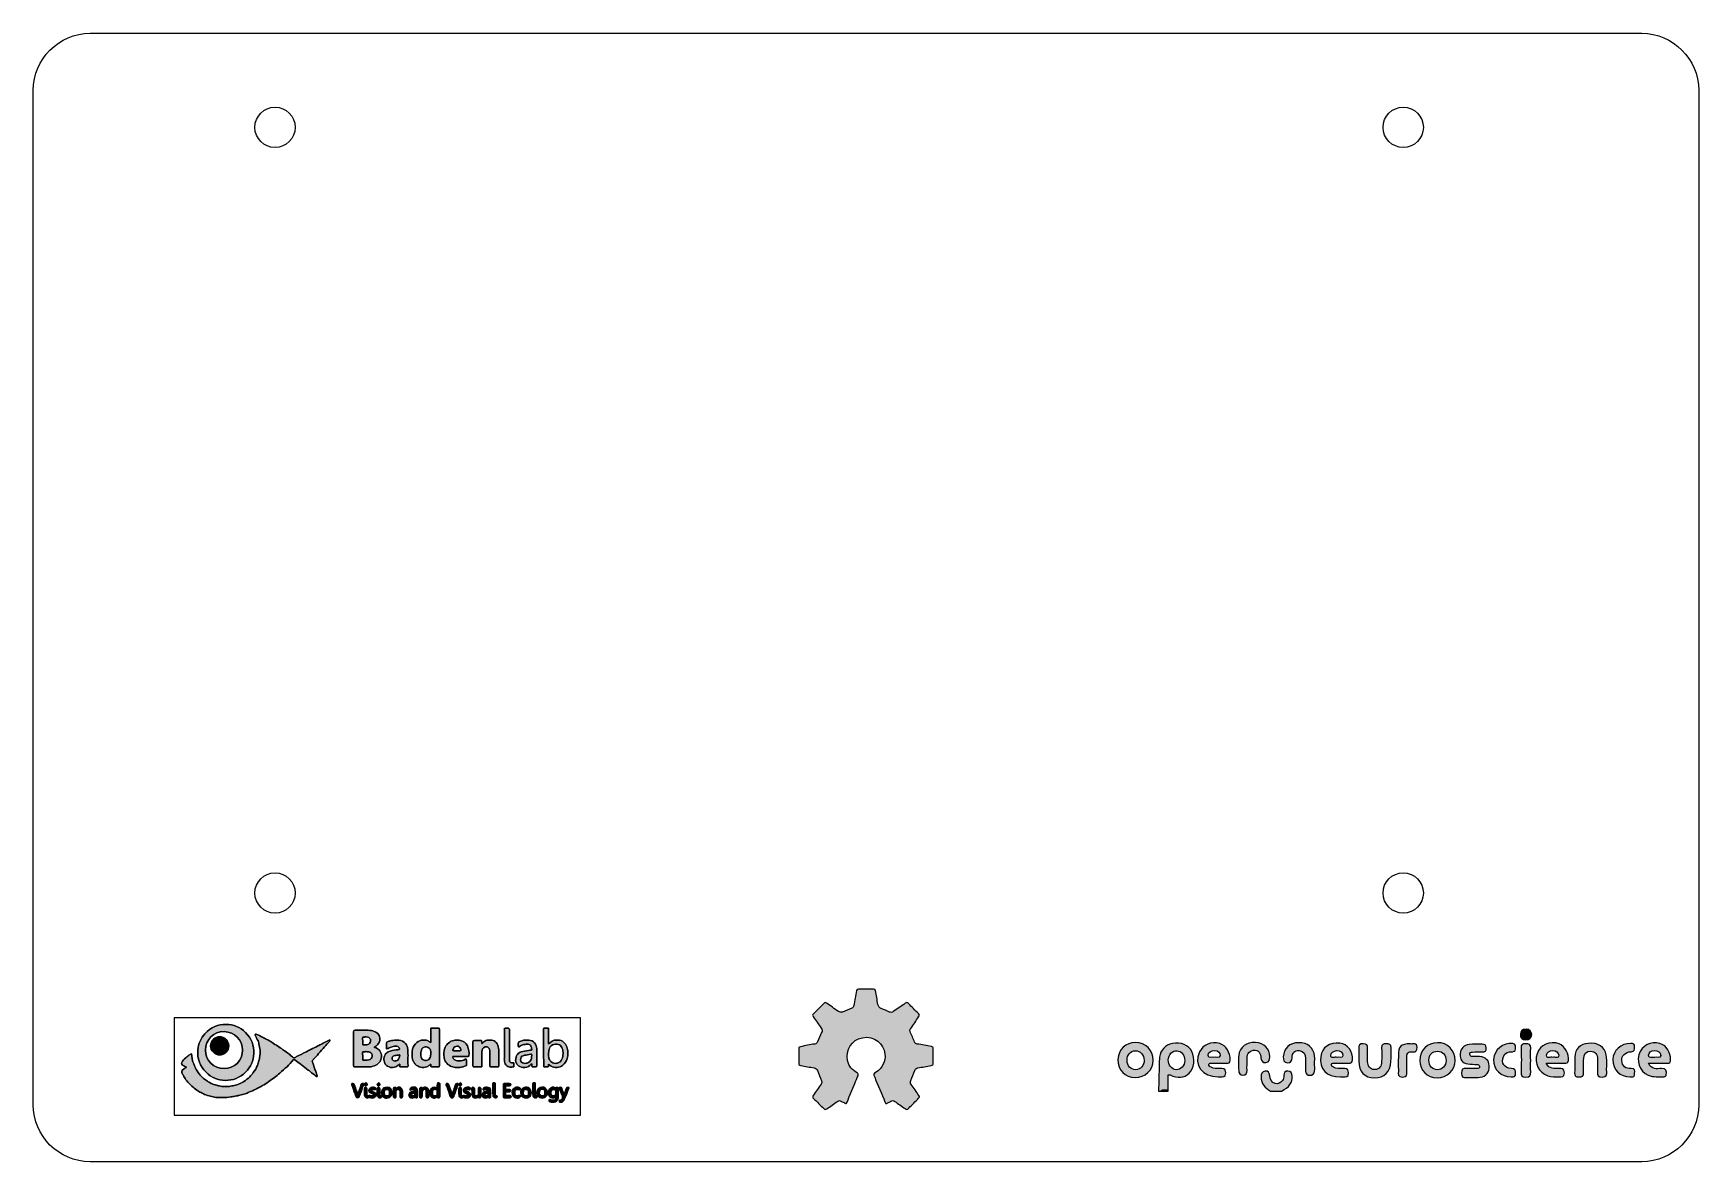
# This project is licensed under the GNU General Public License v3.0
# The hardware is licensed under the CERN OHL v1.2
# Model space of a CAD drawing. Header units: inches. Extents: x 0 to 124, y 0 to 84.
import ezdxf

# ---------------------------------------------------------------- set-up
doc = ezdxf.new("R2010")
doc.units = ezdxf.units.IN
doc.header["$MEASUREMENT"] = 0
doc.layers.add('Back', color=7, linetype='Continuous')

# ---------------------------------------------------------------- blocks, each defined once
blk = doc.blocks.new('block 4')
at = {"layer": 'Back', "true_color": 0xffffff}
h = blk.add_hatch(color=7, dxfattribs=at)
h.dxf.hatch_style = 2
edge = h.paths.add_edge_path()
edge.add_spline(control_points=[(80.76, 7.61), (80.77, 8.33), (81.34, 8.88), (82.07, 8.88), (82.81, 8.89), (83.39, 8.3), (83.39, 7.55), (83.39, 6.82), (82.79, 6.25), (82.04, 6.26), (81.28, 6.28), (80.75, 6.83), (80.76, 7.61)], knot_values=[0, 0, 0, 0, 1, 1, 1, 2, 2, 2, 3, 3, 3, 4, 4, 4, 4], degree=3, periodic=1)
edge = h.paths.add_edge_path()
edge.add_spline(control_points=[(82.71, 7.56), (82.71, 7.94), (82.41, 8.27), (82.06, 8.26), (81.69, 8.24), (81.43, 7.96), (81.44, 7.54), (81.44, 7.13), (81.7, 6.85), (82.08, 6.85), (82.45, 6.85), (82.72, 7.15), (82.71, 7.56)], knot_values=[0, 0, 0, 0, 1, 1, 1, 2, 2, 2, 3, 3, 3, 4, 4, 4, 4], degree=3, periodic=1)
h = blk.add_hatch(color=7, dxfattribs=at)
h.dxf.hatch_style = 2
edge = h.paths.add_edge_path()
edge.add_spline(control_points=[(83.78, 5.25), (83.8, 5.92), (83.81, 6.58), (83.83, 7.24), (83.84, 7.42), (83.83, 7.6), (83.86, 7.77), (83.93, 8.32), (84.29, 8.71), (84.81, 8.8), (85.46, 8.91), (86.01, 8.69), (86.26, 8.2), (86.53, 7.68), (86.44, 6.95), (86.07, 6.58), (85.7, 6.22), (85.19, 6.18), (84.64, 6.46), (84.62, 6.47), (84.59, 6.46), (84.5, 6.47), (84.5, 6.09), (84.5, 5.71), (84.5, 5.34), (84.32, 5.29), (84.12, 5.4), (83.96, 5.25), (83.9, 5.25), (83.84, 5.25), (83.78, 5.25)], knot_values=[0, 0, 0, 0, 1, 1, 1, 2, 2, 2, 3, 3, 3, 4, 4, 4, 5, 5, 5, 6, 6, 6, 7, 7, 7, 8, 8, 8, 9, 9, 9, 10, 10, 10, 10], degree=3, periodic=1)
edge = h.paths.add_edge_path()
edge.add_spline(control_points=[(85.73, 7.54), (85.74, 7.93), (85.49, 8.24), (85.16, 8.26), (84.81, 8.28), (84.51, 7.96), (84.51, 7.57), (84.5, 7.2), (84.77, 6.87), (85.09, 6.85), (85.45, 6.84), (85.73, 7.13), (85.73, 7.54)], knot_values=[0, 0, 0, 0, 1, 1, 1, 2, 2, 2, 3, 3, 3, 4, 4, 4, 4], degree=3, periodic=1)
h = blk.add_hatch(color=7, dxfattribs=at)
h.dxf.hatch_style = 2
edge = h.paths.add_edge_path()
edge.add_spline(control_points=[(88.22, 6.32), (87.04, 6.32), (86.38, 7.2), (86.83, 8.17), (87.1, 8.72), (87.69, 8.97), (88.34, 8.79), (88.8, 8.66), (89.14, 8.11), (89.11, 7.57), (89.1, 7.36), (89, 7.33), (88.83, 7.33), (88.47, 7.33), (88.12, 7.33), (87.76, 7.33), (87.68, 7.33), (87.57, 7.36), (87.53, 7.26), (87.49, 7.13), (87.61, 7.09), (87.69, 7.03), (87.89, 6.89), (88.12, 6.94), (88.34, 6.93), (88.55, 6.92), (88.78, 7), (88.78, 6.62), (88.79, 6.25), (88.56, 6.32), (88.35, 6.32), (88.31, 6.32), (88.26, 6.32), (88.22, 6.32)], knot_values=[0, 0, 0, 0, 1, 1, 1, 2, 2, 2, 3, 3, 3, 4, 4, 4, 5, 5, 5, 6, 6, 6, 7, 7, 7, 8, 8, 8, 9, 9, 9, 10, 10, 10, 11, 11, 11, 11], degree=3, periodic=1)
edge = h.paths.add_edge_path()
edge.add_spline(control_points=[(87.91, 7.75), (88.06, 7.84), (88.34, 7.62), (88.37, 7.9), (88.4, 8.11), (88.22, 8.27), (87.97, 8.27), (87.72, 8.27), (87.47, 8.16), (87.47, 7.9), (87.48, 7.65), (87.76, 7.83), (87.91, 7.75)], knot_values=[0, 0, 0, 0, 1, 1, 1, 2, 2, 2, 3, 3, 3, 4, 4, 4, 4], degree=3, periodic=1)
h = blk.add_hatch(color=7, dxfattribs=at)
h.dxf.hatch_style = 2
edge = h.paths.add_edge_path()
edge.add_spline(control_points=[(89.74, 7.37), (89.75, 7.55), (89.73, 7.73), (89.75, 7.9), (89.81, 8.52), (90.34, 8.93), (91, 8.88), (91.65, 8.84), (92.07, 8.41), (92.06, 7.8), (92.06, 7.6), (92.04, 7.4), (91.78, 7.38), (91.55, 7.36), (91.44, 7.48), (91.41, 7.72), (91.37, 8.05), (91.25, 8.34), (90.83, 8.29), (90.44, 8.23), (90.36, 7.94), (90.37, 7.6), (90.38, 7.33), (90.36, 7.07), (90.37, 6.8), (90.38, 6.59), (90.29, 6.45), (90.07, 6.45), (89.86, 6.45), (89.75, 6.59), (89.75, 6.79), (89.74, 6.99), (89.74, 7.18), (89.74, 7.37)], knot_values=[0, 0, 0, 0, 1, 1, 1, 2, 2, 2, 3, 3, 3, 4, 4, 4, 5, 5, 5, 6, 6, 6, 7, 7, 7, 8, 8, 8, 9, 9, 9, 10, 10, 10, 11, 11, 11, 11], degree=3, periodic=1)
h = blk.add_hatch(color=7, dxfattribs=at)
h.dxf.hatch_style = 2
edge = h.paths.add_edge_path()
edge.add_spline(control_points=[(95.4, 7.32), (95.4, 7.13), (95.42, 6.94), (95.4, 6.75), (95.38, 6.55), (95.25, 6.42), (95.04, 6.43), (94.86, 6.43), (94.74, 6.56), (94.73, 6.74), (94.71, 7.05), (94.72, 7.36), (94.72, 7.68), (94.72, 7.99), (94.61, 8.25), (94.26, 8.27), (93.92, 8.29), (93.72, 8.09), (93.72, 7.73), (93.72, 7.5), (93.63, 7.34), (93.38, 7.36), (93.11, 7.39), (93.06, 7.58), (93.07, 7.81), (93.1, 8.43), (93.55, 8.85), (94.21, 8.86), (94.87, 8.88), (95.34, 8.49), (95.4, 7.86), (95.42, 7.68), (95.4, 7.5), (95.4, 7.32), (95.4, 7.32), (95.4, 7.32), (95.4, 7.32)], knot_values=[0, 0, 0, 0, 1, 1, 1, 2, 2, 2, 3, 3, 3, 4, 4, 4, 5, 5, 5, 6, 6, 6, 7, 7, 7, 8, 8, 8, 9, 9, 9, 10, 10, 10, 11, 11, 11, 12, 12, 12, 12], degree=3, periodic=1)
h = blk.add_hatch(color=7, dxfattribs=at)
h.dxf.hatch_style = 2
edge = h.paths.add_edge_path()
edge.add_spline(control_points=[(97.33, 6.32), (96.28, 6.32), (95.73, 6.89), (95.86, 7.84), (95.95, 8.51), (96.51, 8.9), (97.29, 8.82), (97.86, 8.76), (98.28, 8.19), (98.23, 7.57), (98.21, 7.37), (98.12, 7.33), (97.94, 7.33), (97.59, 7.33), (97.24, 7.33), (96.88, 7.33), (96.8, 7.32), (96.69, 7.36), (96.66, 7.24), (96.64, 7.13), (96.73, 7.09), (96.8, 7.04), (97.01, 6.88), (97.26, 6.94), (97.49, 6.93), (97.7, 6.92), (97.92, 7), (97.93, 6.63), (97.94, 6.25), (97.72, 6.32), (97.51, 6.32), (97.45, 6.32), (97.39, 6.32), (97.33, 6.32)], knot_values=[0, 0, 0, 0, 1, 1, 1, 2, 2, 2, 3, 3, 3, 4, 4, 4, 5, 5, 5, 6, 6, 6, 7, 7, 7, 8, 8, 8, 9, 9, 9, 10, 10, 10, 11, 11, 11, 11], degree=3, periodic=1)
edge = h.paths.add_edge_path()
edge.add_spline(control_points=[(97.07, 7.75), (97.21, 7.83), (97.49, 7.64), (97.5, 7.89), (97.52, 8.13), (97.29, 8.27), (97.04, 8.27), (96.81, 8.26), (96.59, 8.12), (96.6, 7.91), (96.62, 7.61), (96.92, 7.85), (97.07, 7.75)], knot_values=[0, 0, 0, 0, 1, 1, 1, 2, 2, 2, 3, 3, 3, 4, 4, 4, 4], degree=3, periodic=1)
h = blk.add_hatch(color=7, dxfattribs=at)
h.dxf.hatch_style = 2
edge = h.paths.add_edge_path()
edge.add_spline(control_points=[(98.69, 7.85), (98.69, 8.04), (98.7, 8.23), (98.69, 8.42), (98.66, 8.69), (98.76, 8.78), (99.03, 8.78), (99.3, 8.78), (99.36, 8.67), (99.35, 8.43), (99.33, 8.11), (99.33, 7.78), (99.35, 7.46), (99.36, 7.12), (99.52, 6.87), (99.87, 6.86), (100.25, 6.85), (100.38, 7.13), (100.39, 7.45), (100.4, 7.79), (100.41, 8.13), (100.39, 8.47), (100.37, 8.76), (100.52, 8.78), (100.74, 8.78), (100.95, 8.77), (101.11, 8.77), (101.1, 8.48), (101.08, 8.14), (101.1, 7.8), (101.09, 7.46), (101.06, 6.69), (100.6, 6.23), (99.86, 6.24), (99.11, 6.25), (98.69, 6.7), (98.69, 7.49), (98.69, 7.61), (98.69, 7.73), (98.69, 7.85)], knot_values=[0, 0, 0, 0, 1, 1, 1, 2, 2, 2, 3, 3, 3, 4, 4, 4, 5, 5, 5, 6, 6, 6, 7, 7, 7, 8, 8, 8, 9, 9, 9, 10, 10, 10, 11, 11, 11, 12, 12, 12, 13, 13, 13, 13], degree=3, periodic=1)
h = blk.add_hatch(color=7, dxfattribs=at)
h.dxf.hatch_style = 2
edge = h.paths.add_edge_path()
edge.add_spline(control_points=[(102.54, 8.77), (102.71, 8.72), (103.03, 8.91), (103.03, 8.49), (103.03, 8.27), (102.98, 8.15), (102.73, 8.18), (102.34, 8.24), (102.25, 8.03), (102.27, 7.69), (102.29, 7.36), (102.27, 7.04), (102.28, 6.71), (102.28, 6.47), (102.29, 6.31), (101.94, 6.3), (101.57, 6.3), (101.64, 6.52), (101.64, 6.73), (101.63, 7.12), (101.63, 7.5), (101.64, 7.88), (101.64, 8.6), (101.8, 8.77), (102.54, 8.77)], knot_values=[0, 0, 0, 0, 1, 1, 1, 2, 2, 2, 3, 3, 3, 4, 4, 4, 5, 5, 5, 6, 6, 6, 7, 7, 7, 8, 8, 8, 8], degree=3, periodic=1)
h = blk.add_hatch(color=7, dxfattribs=at)
h.dxf.hatch_style = 2
edge = h.paths.add_edge_path()
edge.add_spline(control_points=[(103.23, 7.54), (103.22, 8.29), (103.79, 8.86), (104.55, 8.86), (105.29, 8.87), (105.87, 8.28), (105.87, 7.54), (105.87, 6.81), (105.27, 6.23), (104.52, 6.24), (103.79, 6.25), (103.23, 6.81), (103.23, 7.54)], knot_values=[0, 0, 0, 0, 1, 1, 1, 2, 2, 2, 3, 3, 3, 4, 4, 4, 4], degree=3, periodic=1)
edge = h.paths.add_edge_path()
edge.add_spline(control_points=[(105.19, 7.53), (105.2, 7.94), (104.94, 8.21), (104.56, 8.22), (104.16, 8.22), (103.92, 7.96), (103.91, 7.55), (103.91, 7.13), (104.16, 6.85), (104.54, 6.85), (104.91, 6.84), (105.18, 7.13), (105.19, 7.53)], knot_values=[0, 0, 0, 0, 1, 1, 1, 2, 2, 2, 3, 3, 3, 4, 4, 4, 4], degree=3, periodic=1)
h = blk.add_hatch(color=7, dxfattribs=at)
h.dxf.hatch_style = 2
edge = h.paths.add_edge_path()
edge.add_spline(control_points=[(107.12, 6.26), (106.98, 6.26), (106.85, 6.27), (106.72, 6.26), (106.49, 6.25), (106.33, 6.26), (106.33, 6.58), (106.33, 6.89), (106.45, 6.95), (106.72, 6.93), (106.97, 6.92), (107.22, 6.93), (107.48, 6.93), (107.59, 6.93), (107.69, 6.95), (107.68, 7.1), (107.67, 7.21), (107.58, 7.23), (107.49, 7.24), (107.27, 7.25), (107.04, 7.25), (106.82, 7.28), (106.39, 7.36), (106.22, 7.59), (106.24, 8.03), (106.26, 8.41), (106.52, 8.7), (106.91, 8.73), (107.23, 8.75), (107.56, 8.73), (107.88, 8.74), (108.08, 8.74), (108.18, 8.69), (108.18, 8.47), (108.19, 8.23), (108.1, 8.15), (107.87, 8.17), (107.64, 8.18), (107.4, 8.17), (107.16, 8.16), (107.05, 8.16), (106.95, 8.11), (106.96, 7.98), (106.97, 7.87), (107.06, 7.84), (107.16, 7.83), (107.34, 7.83), (107.51, 7.84), (107.69, 7.82), (108.15, 7.78), (108.38, 7.55), (108.4, 7.13), (108.42, 6.68), (108.17, 6.34), (107.74, 6.28), (107.54, 6.25), (107.32, 6.27), (107.12, 6.27), (107.12, 6.27), (107.12, 6.27), (107.12, 6.26)], knot_values=[0, 0, 0, 0, 1, 1, 1, 2, 2, 2, 3, 3, 3, 4, 4, 4, 5, 5, 5, 6, 6, 6, 7, 7, 7, 8, 8, 8, 9, 9, 9, 10, 10, 10, 11, 11, 11, 12, 12, 12, 13, 13, 13, 14, 14, 14, 15, 15, 15, 16, 16, 16, 17, 17, 17, 18, 18, 18, 19, 19, 19, 20, 20, 20, 20], degree=3, periodic=1)
h = blk.add_hatch(color=7, dxfattribs=at)
h.dxf.hatch_style = 2
edge = h.paths.add_edge_path()
edge.add_spline(control_points=[(108.73, 7.61), (108.75, 8.32), (109.45, 8.89), (110.15, 8.8), (110.38, 8.77), (110.35, 8.63), (110.36, 8.49), (110.36, 8.34), (110.37, 8.19), (110.14, 8.19), (109.84, 8.2), (109.58, 8.12), (109.46, 7.82), (109.27, 7.35), (109.53, 6.96), (110.05, 6.94), (110.32, 6.93), (110.36, 6.82), (110.37, 6.59), (110.37, 6.33), (110.25, 6.31), (110.04, 6.31), (109.27, 6.31), (108.71, 6.86), (108.73, 7.61)], knot_values=[0, 0, 0, 0, 1, 1, 1, 2, 2, 2, 3, 3, 3, 4, 4, 4, 5, 5, 5, 6, 6, 6, 7, 7, 7, 8, 8, 8, 8], degree=3, periodic=1)
h = blk.add_hatch(color=7, dxfattribs=at)
h.dxf.hatch_style = 2
edge = h.paths.add_edge_path()
edge.add_spline(control_points=[(111.58, 9.48), (111.53, 9.21), (111.4, 9.06), (111.13, 9.06), (110.87, 9.06), (110.71, 9.22), (110.72, 9.47), (110.73, 9.71), (110.87, 9.87), (111.15, 9.87), (111.43, 9.87), (111.51, 9.68), (111.58, 9.48)], knot_values=[0, 0, 0, 0, 1, 1, 1, 2, 2, 2, 3, 3, 3, 4, 4, 4, 4], degree=3, periodic=1)
h = blk.add_hatch(color=7, dxfattribs=at)
h.dxf.hatch_style = 2
edge = h.paths.add_edge_path()
edge.add_spline(control_points=[(111.49, 7.53), (111.49, 7.25), (111.47, 6.97), (111.49, 6.69), (111.51, 6.41), (111.43, 6.31), (111.13, 6.3), (110.81, 6.3), (110.77, 6.43), (110.78, 6.69), (110.8, 7.28), (110.8, 7.87), (110.78, 8.46), (110.77, 8.72), (110.87, 8.78), (111.11, 8.78), (111.35, 8.77), (111.52, 8.76), (111.49, 8.45), (111.47, 8.15), (111.49, 7.84), (111.49, 7.53)], knot_values=[0, 0, 0, 0, 1, 1, 1, 2, 2, 2, 3, 3, 3, 4, 4, 4, 5, 5, 5, 6, 6, 6, 7, 7, 7, 7], degree=3, periodic=1)
h = blk.add_hatch(color=7, dxfattribs=at)
h.dxf.hatch_style = 2
edge = h.paths.add_edge_path()
edge.add_spline(control_points=[(112.65, 7.33), (112.89, 6.87), (113.25, 6.93), (113.58, 6.93), (113.81, 6.93), (114, 6.97), (114, 6.61), (114, 6.26), (113.8, 6.32), (113.6, 6.32), (113.32, 6.32), (113.04, 6.3), (112.77, 6.4), (112.08, 6.63), (111.74, 7.33), (111.97, 8.04), (112.19, 8.69), (112.93, 9.02), (113.61, 8.77), (114.04, 8.6), (114.37, 8.01), (114.31, 7.53), (114.28, 7.32), (114.14, 7.33), (113.99, 7.33), (113.56, 7.33), (113.13, 7.33), (112.65, 7.33)], knot_values=[0, 0, 0, 0, 1, 1, 1, 2, 2, 2, 3, 3, 3, 4, 4, 4, 5, 5, 5, 6, 6, 6, 7, 7, 7, 8, 8, 8, 9, 9, 9, 9], degree=3, periodic=1)
edge = h.paths.add_edge_path()
edge.add_spline(control_points=[(113.12, 7.75), (113.27, 7.85), (113.57, 7.61), (113.58, 7.92), (113.58, 8.12), (113.37, 8.27), (113.13, 8.27), (112.9, 8.27), (112.67, 8.16), (112.67, 7.94), (112.67, 7.61), (112.97, 7.85), (113.12, 7.75)], knot_values=[0, 0, 0, 0, 1, 1, 1, 2, 2, 2, 3, 3, 3, 4, 4, 4, 4], degree=3, periodic=1)
h = blk.add_hatch(color=7, dxfattribs=at)
h.dxf.hatch_style = 2
edge = h.paths.add_edge_path()
edge.add_spline(control_points=[(117.15, 7.16), (117.15, 7.01), (117.14, 6.86), (117.15, 6.72), (117.16, 6.48), (117.16, 6.3), (116.82, 6.3), (116.5, 6.31), (116.45, 6.43), (116.47, 6.7), (116.48, 7), (116.47, 7.32), (116.47, 7.63), (116.48, 7.99), (116.29, 8.2), (115.96, 8.23), (115.61, 8.25), (115.46, 7.98), (115.44, 7.69), (115.4, 7.33), (115.41, 6.98), (115.43, 6.62), (115.44, 6.35), (115.32, 6.31), (115.09, 6.31), (114.84, 6.3), (114.75, 6.38), (114.76, 6.64), (114.78, 7.02), (114.76, 7.4), (114.77, 7.79), (114.79, 8.38), (115.17, 8.77), (115.78, 8.81), (116.52, 8.87), (117.01, 8.56), (117.11, 7.95), (117.16, 7.69), (117.15, 7.43), (117.16, 7.16), (117.16, 7.16), (117.15, 7.16), (117.15, 7.16)], knot_values=[0, 0, 0, 0, 1, 1, 1, 2, 2, 2, 3, 3, 3, 4, 4, 4, 5, 5, 5, 6, 6, 6, 7, 7, 7, 8, 8, 8, 9, 9, 9, 10, 10, 10, 11, 11, 11, 12, 12, 12, 13, 13, 13, 14, 14, 14, 14], degree=3, periodic=1)
h = blk.add_hatch(color=7, dxfattribs=at)
h.dxf.hatch_style = 2
edge = h.paths.add_edge_path()
edge.add_spline(control_points=[(118.9, 6.32), (118.13, 6.32), (117.6, 6.85), (117.61, 7.6), (117.62, 8.29), (118.21, 8.81), (118.94, 8.8), (119.13, 8.8), (119.25, 8.76), (119.23, 8.53), (119.22, 8.35), (119.25, 8.2), (118.97, 8.19), (118.52, 8.16), (118.25, 7.89), (118.27, 7.54), (118.31, 7.12), (118.55, 6.9), (118.98, 6.93), (119.28, 6.95), (119.23, 6.75), (119.23, 6.58), (119.22, 6.32), (119.22, 6.32), (118.9, 6.32)], knot_values=[0, 0, 0, 0, 1, 1, 1, 2, 2, 2, 3, 3, 3, 4, 4, 4, 5, 5, 5, 6, 6, 6, 7, 7, 7, 8, 8, 8, 8], degree=3, periodic=1)
h = blk.add_hatch(color=7, dxfattribs=at)
h.dxf.hatch_style = 2
edge = h.paths.add_edge_path()
edge.add_spline(control_points=[(120.27, 7.33), (120.51, 6.84), (120.89, 6.91), (121.22, 6.94), (121.62, 6.97), (121.61, 6.74), (121.59, 6.47), (121.58, 6.37), (121.52, 6.32), (121.42, 6.32), (121.02, 6.33), (120.62, 6.27), (120.24, 6.44), (119.57, 6.74), (119.31, 7.52), (119.65, 8.21), (119.95, 8.8), (120.73, 9.03), (121.34, 8.71), (121.7, 8.51), (121.98, 7.87), (121.89, 7.48), (121.85, 7.28), (121.7, 7.33), (121.58, 7.33), (121.16, 7.33), (120.74, 7.33), (120.27, 7.33)], knot_values=[0, 0, 0, 0, 1, 1, 1, 2, 2, 2, 3, 3, 3, 4, 4, 4, 5, 5, 5, 6, 6, 6, 7, 7, 7, 8, 8, 8, 9, 9, 9, 9], degree=3, periodic=1)
edge = h.paths.add_edge_path()
edge.add_spline(control_points=[(120.72, 7.75), (120.84, 7.86), (121.14, 7.62), (121.17, 7.91), (121.19, 8.17), (120.94, 8.27), (120.7, 8.27), (120.48, 8.26), (120.26, 8.14), (120.27, 7.92), (120.28, 7.65), (120.55, 7.82), (120.72, 7.75)], knot_values=[0, 0, 0, 0, 1, 1, 1, 2, 2, 2, 3, 3, 3, 4, 4, 4, 4], degree=3, periodic=1)
h = blk.add_hatch(color=7, dxfattribs=at)
h.dxf.hatch_style = 2
edge = h.paths.add_edge_path()
edge.add_spline(control_points=[(92.13, 5.25), (91.72, 5.5), (91.4, 5.79), (91.42, 6.32), (91.42, 6.54), (91.47, 6.71), (91.71, 6.74), (91.95, 6.77), (92.04, 6.63), (92.06, 6.4), (92.09, 6.14), (92.19, 5.89), (92.47, 5.82), (92.69, 5.76), (92.86, 5.88), (93.01, 6.04), (93.11, 6.15), (93.11, 6.28), (93.11, 6.41), (93.1, 6.63), (93.21, 6.76), (93.42, 6.74), (93.64, 6.73), (93.72, 6.59), (93.73, 6.38), (93.77, 5.9), (93.52, 5.54), (92.93, 5.25), (92.66, 5.25), (92.4, 5.25), (92.13, 5.25)], knot_values=[0, 0, 0, 0, 1, 1, 1, 2, 2, 2, 3, 3, 3, 4, 4, 4, 5, 5, 5, 6, 6, 6, 7, 7, 7, 8, 8, 8, 9, 9, 9, 10, 10, 10, 10], degree=3, periodic=1)
h = blk.add_hatch(color=7, dxfattribs=at)
h.dxf.hatch_style = 2
edge = h.paths.add_edge_path()
edge.add_spline(control_points=[(83.96, 5.25), (84.12, 5.4), (84.32, 5.29), (84.5, 5.34), (84.51, 5.31), (84.51, 5.28), (84.49, 5.25), (84.31, 5.25), (84.14, 5.25), (83.96, 5.25)], knot_values=[0, 0, 0, 0, 1, 1, 1, 2, 2, 2, 3, 3, 3, 3], degree=3, periodic=1)
at = {"layer": 'Back', "lineweight": 0}
for points, knots in [([(80.76, 7.61), (80.77, 8.33), (81.34, 8.88), (82.07, 8.88), (82.81, 8.89), (83.39, 8.3), (83.39, 7.55), (83.39, 6.82), (82.79, 6.25), (82.04, 6.26), (81.28, 6.28), (80.75, 6.83), (80.76, 7.61)], [0, 0, 0, 0, 1, 1, 1, 2, 2, 2, 3, 3, 3, 4, 4, 4, 4]), ([(83.78, 5.25), (83.8, 5.92), (83.81, 6.58), (83.83, 7.24), (83.84, 7.42), (83.83, 7.6), (83.86, 7.77), (83.93, 8.32), (84.29, 8.71), (84.81, 8.8), (85.46, 8.91), (86.01, 8.69), (86.26, 8.2), (86.53, 7.68), (86.44, 6.95), (86.07, 6.58), (85.7, 6.22), (85.19, 6.18), (84.64, 6.46), (84.62, 6.47), (84.59, 6.46), (84.5, 6.47), (84.5, 6.09), (84.5, 5.71), (84.5, 5.34), (84.32, 5.29), (84.12, 5.4), (83.96, 5.25), (83.9, 5.25), (83.84, 5.25), (83.78, 5.25)], [0, 0, 0, 0, 1, 1, 1, 2, 2, 2, 3, 3, 3, 4, 4, 4, 5, 5, 5, 6, 6, 6, 7, 7, 7, 8, 8, 8, 9, 9, 9, 10, 10, 10, 10]), ([(88.22, 6.32), (87.04, 6.32), (86.38, 7.2), (86.83, 8.17), (87.1, 8.72), (87.69, 8.97), (88.34, 8.79), (88.8, 8.66), (89.14, 8.11), (89.11, 7.57), (89.1, 7.36), (89, 7.33), (88.83, 7.33), (88.47, 7.33), (88.12, 7.33), (87.76, 7.33), (87.68, 7.33), (87.57, 7.36), (87.53, 7.26), (87.49, 7.13), (87.61, 7.09), (87.69, 7.03), (87.89, 6.89), (88.12, 6.94), (88.34, 6.93), (88.55, 6.92), (88.78, 7), (88.78, 6.62), (88.79, 6.25), (88.56, 6.32), (88.35, 6.32), (88.31, 6.32), (88.26, 6.32), (88.22, 6.32)], [0, 0, 0, 0, 1, 1, 1, 2, 2, 2, 3, 3, 3, 4, 4, 4, 5, 5, 5, 6, 6, 6, 7, 7, 7, 8, 8, 8, 9, 9, 9, 10, 10, 10, 11, 11, 11, 11]), ([(89.74, 7.37), (89.75, 7.55), (89.73, 7.73), (89.75, 7.9), (89.81, 8.52), (90.34, 8.93), (91, 8.88), (91.65, 8.84), (92.07, 8.41), (92.06, 7.8), (92.06, 7.6), (92.04, 7.4), (91.78, 7.38), (91.55, 7.36), (91.44, 7.48), (91.41, 7.72), (91.37, 8.05), (91.25, 8.34), (90.83, 8.29), (90.44, 8.23), (90.36, 7.94), (90.37, 7.6), (90.38, 7.33), (90.36, 7.07), (90.37, 6.8), (90.38, 6.59), (90.29, 6.45), (90.07, 6.45), (89.86, 6.45), (89.75, 6.59), (89.75, 6.79), (89.74, 6.99), (89.74, 7.18), (89.74, 7.37)], [0, 0, 0, 0, 1, 1, 1, 2, 2, 2, 3, 3, 3, 4, 4, 4, 5, 5, 5, 6, 6, 6, 7, 7, 7, 8, 8, 8, 9, 9, 9, 10, 10, 10, 11, 11, 11, 11]), ([(95.4, 7.32), (95.4, 7.13), (95.42, 6.94), (95.4, 6.75), (95.38, 6.55), (95.25, 6.42), (95.04, 6.43), (94.86, 6.43), (94.74, 6.56), (94.73, 6.74), (94.71, 7.05), (94.72, 7.36), (94.72, 7.68), (94.72, 7.99), (94.61, 8.25), (94.26, 8.27), (93.92, 8.29), (93.72, 8.09), (93.72, 7.73), (93.72, 7.5), (93.63, 7.34), (93.38, 7.36), (93.11, 7.39), (93.06, 7.58), (93.07, 7.81), (93.1, 8.43), (93.55, 8.85), (94.21, 8.86), (94.87, 8.88), (95.34, 8.49), (95.4, 7.86), (95.42, 7.68), (95.4, 7.5), (95.4, 7.32), (95.4, 7.32), (95.4, 7.32), (95.4, 7.32)], [0, 0, 0, 0, 1, 1, 1, 2, 2, 2, 3, 3, 3, 4, 4, 4, 5, 5, 5, 6, 6, 6, 7, 7, 7, 8, 8, 8, 9, 9, 9, 10, 10, 10, 11, 11, 11, 12, 12, 12, 12]), ([(97.33, 6.32), (96.28, 6.32), (95.73, 6.89), (95.86, 7.84), (95.95, 8.51), (96.51, 8.9), (97.29, 8.82), (97.86, 8.76), (98.28, 8.19), (98.23, 7.57), (98.21, 7.37), (98.12, 7.33), (97.94, 7.33), (97.59, 7.33), (97.24, 7.33), (96.88, 7.33), (96.8, 7.32), (96.69, 7.36), (96.66, 7.24), (96.64, 7.13), (96.73, 7.09), (96.8, 7.04), (97.01, 6.88), (97.26, 6.94), (97.49, 6.93), (97.7, 6.92), (97.92, 7), (97.93, 6.63), (97.94, 6.25), (97.72, 6.32), (97.51, 6.32), (97.45, 6.32), (97.39, 6.32), (97.33, 6.32)], [0, 0, 0, 0, 1, 1, 1, 2, 2, 2, 3, 3, 3, 4, 4, 4, 5, 5, 5, 6, 6, 6, 7, 7, 7, 8, 8, 8, 9, 9, 9, 10, 10, 10, 11, 11, 11, 11]), ([(98.69, 7.85), (98.69, 8.04), (98.7, 8.23), (98.69, 8.42), (98.66, 8.69), (98.76, 8.78), (99.03, 8.78), (99.3, 8.78), (99.36, 8.67), (99.35, 8.43), (99.33, 8.11), (99.33, 7.78), (99.35, 7.46), (99.36, 7.12), (99.52, 6.87), (99.87, 6.86), (100.25, 6.85), (100.38, 7.13), (100.39, 7.45), (100.4, 7.79), (100.41, 8.13), (100.39, 8.47), (100.37, 8.76), (100.52, 8.78), (100.74, 8.78), (100.95, 8.77), (101.11, 8.77), (101.1, 8.48), (101.08, 8.14), (101.1, 7.8), (101.09, 7.46), (101.06, 6.69), (100.6, 6.23), (99.86, 6.24), (99.11, 6.25), (98.69, 6.7), (98.69, 7.49), (98.69, 7.61), (98.69, 7.73), (98.69, 7.85)], [0, 0, 0, 0, 1, 1, 1, 2, 2, 2, 3, 3, 3, 4, 4, 4, 5, 5, 5, 6, 6, 6, 7, 7, 7, 8, 8, 8, 9, 9, 9, 10, 10, 10, 11, 11, 11, 12, 12, 12, 13, 13, 13, 13]), ([(102.54, 8.77), (102.71, 8.72), (103.03, 8.91), (103.03, 8.49), (103.03, 8.27), (102.98, 8.15), (102.73, 8.18), (102.34, 8.24), (102.25, 8.03), (102.27, 7.69), (102.29, 7.36), (102.27, 7.04), (102.28, 6.71), (102.28, 6.47), (102.29, 6.31), (101.94, 6.3), (101.57, 6.3), (101.64, 6.52), (101.64, 6.73), (101.63, 7.12), (101.63, 7.5), (101.64, 7.88), (101.64, 8.6), (101.8, 8.77), (102.54, 8.77)], [0, 0, 0, 0, 1, 1, 1, 2, 2, 2, 3, 3, 3, 4, 4, 4, 5, 5, 5, 6, 6, 6, 7, 7, 7, 8, 8, 8, 8]), ([(103.23, 7.54), (103.22, 8.29), (103.79, 8.86), (104.55, 8.86), (105.29, 8.87), (105.87, 8.28), (105.87, 7.54), (105.87, 6.81), (105.27, 6.23), (104.52, 6.24), (103.79, 6.25), (103.23, 6.81), (103.23, 7.54)], [0, 0, 0, 0, 1, 1, 1, 2, 2, 2, 3, 3, 3, 4, 4, 4, 4]), ([(107.12, 6.26), (106.98, 6.26), (106.85, 6.27), (106.72, 6.26), (106.49, 6.25), (106.33, 6.26), (106.33, 6.58), (106.33, 6.89), (106.45, 6.95), (106.72, 6.93), (106.97, 6.92), (107.22, 6.93), (107.48, 6.93), (107.59, 6.93), (107.69, 6.95), (107.68, 7.1), (107.67, 7.21), (107.58, 7.23), (107.49, 7.24), (107.27, 7.25), (107.04, 7.25), (106.82, 7.28), (106.39, 7.36), (106.22, 7.59), (106.24, 8.03), (106.26, 8.41), (106.52, 8.7), (106.91, 8.73), (107.23, 8.75), (107.56, 8.73), (107.88, 8.74), (108.08, 8.74), (108.18, 8.69), (108.18, 8.47), (108.19, 8.23), (108.1, 8.15), (107.87, 8.17), (107.64, 8.18), (107.4, 8.17), (107.16, 8.16), (107.05, 8.16), (106.95, 8.11), (106.96, 7.98), (106.97, 7.87), (107.06, 7.84), (107.16, 7.83), (107.34, 7.83), (107.51, 7.84), (107.69, 7.82), (108.15, 7.78), (108.38, 7.55), (108.4, 7.13), (108.42, 6.68), (108.17, 6.34), (107.74, 6.28), (107.54, 6.25), (107.32, 6.27), (107.12, 6.27), (107.12, 6.27), (107.12, 6.27), (107.12, 6.26)], [0, 0, 0, 0, 1, 1, 1, 2, 2, 2, 3, 3, 3, 4, 4, 4, 5, 5, 5, 6, 6, 6, 7, 7, 7, 8, 8, 8, 9, 9, 9, 10, 10, 10, 11, 11, 11, 12, 12, 12, 13, 13, 13, 14, 14, 14, 15, 15, 15, 16, 16, 16, 17, 17, 17, 18, 18, 18, 19, 19, 19, 20, 20, 20, 20]), ([(108.73, 7.61), (108.75, 8.32), (109.45, 8.89), (110.15, 8.8), (110.38, 8.77), (110.35, 8.63), (110.36, 8.49), (110.36, 8.34), (110.37, 8.19), (110.14, 8.19), (109.84, 8.2), (109.58, 8.12), (109.46, 7.82), (109.27, 7.35), (109.53, 6.96), (110.05, 6.94), (110.32, 6.93), (110.36, 6.82), (110.37, 6.59), (110.37, 6.33), (110.25, 6.31), (110.04, 6.31), (109.27, 6.31), (108.71, 6.86), (108.73, 7.61)], [0, 0, 0, 0, 1, 1, 1, 2, 2, 2, 3, 3, 3, 4, 4, 4, 5, 5, 5, 6, 6, 6, 7, 7, 7, 8, 8, 8, 8]), ([(111.58, 9.48), (111.53, 9.21), (111.4, 9.06), (111.13, 9.06), (110.87, 9.06), (110.71, 9.22), (110.72, 9.47), (110.73, 9.71), (110.87, 9.87), (111.15, 9.87), (111.43, 9.87), (111.51, 9.68), (111.58, 9.48)], [0, 0, 0, 0, 1, 1, 1, 2, 2, 2, 3, 3, 3, 4, 4, 4, 4]), ([(111.49, 7.53), (111.49, 7.25), (111.47, 6.97), (111.49, 6.69), (111.51, 6.41), (111.43, 6.31), (111.13, 6.3), (110.81, 6.3), (110.77, 6.43), (110.78, 6.69), (110.8, 7.28), (110.8, 7.87), (110.78, 8.46), (110.77, 8.72), (110.87, 8.78), (111.11, 8.78), (111.35, 8.77), (111.52, 8.76), (111.49, 8.45), (111.47, 8.15), (111.49, 7.84), (111.49, 7.53)], [0, 0, 0, 0, 1, 1, 1, 2, 2, 2, 3, 3, 3, 4, 4, 4, 5, 5, 5, 6, 6, 6, 7, 7, 7, 7]), ([(112.65, 7.33), (112.89, 6.87), (113.25, 6.93), (113.58, 6.93), (113.81, 6.93), (114, 6.97), (114, 6.61), (114, 6.26), (113.8, 6.32), (113.6, 6.32), (113.32, 6.32), (113.04, 6.3), (112.77, 6.4), (112.08, 6.63), (111.74, 7.33), (111.97, 8.04), (112.19, 8.69), (112.93, 9.02), (113.61, 8.77), (114.04, 8.6), (114.37, 8.01), (114.31, 7.53), (114.28, 7.32), (114.14, 7.33), (113.99, 7.33), (113.56, 7.33), (113.13, 7.33), (112.65, 7.33)], [0, 0, 0, 0, 1, 1, 1, 2, 2, 2, 3, 3, 3, 4, 4, 4, 5, 5, 5, 6, 6, 6, 7, 7, 7, 8, 8, 8, 9, 9, 9, 9]), ([(117.15, 7.16), (117.15, 7.01), (117.14, 6.86), (117.15, 6.72), (117.16, 6.48), (117.16, 6.3), (116.82, 6.3), (116.5, 6.31), (116.45, 6.43), (116.47, 6.7), (116.48, 7), (116.47, 7.32), (116.47, 7.63), (116.48, 7.99), (116.29, 8.2), (115.96, 8.23), (115.61, 8.25), (115.46, 7.98), (115.44, 7.69), (115.4, 7.33), (115.41, 6.98), (115.43, 6.62), (115.44, 6.35), (115.32, 6.31), (115.09, 6.31), (114.84, 6.3), (114.75, 6.38), (114.76, 6.64), (114.78, 7.02), (114.76, 7.4), (114.77, 7.79), (114.79, 8.38), (115.17, 8.77), (115.78, 8.81), (116.52, 8.87), (117.01, 8.56), (117.11, 7.95), (117.16, 7.69), (117.15, 7.43), (117.16, 7.16), (117.16, 7.16), (117.15, 7.16), (117.15, 7.16)], [0, 0, 0, 0, 1, 1, 1, 2, 2, 2, 3, 3, 3, 4, 4, 4, 5, 5, 5, 6, 6, 6, 7, 7, 7, 8, 8, 8, 9, 9, 9, 10, 10, 10, 11, 11, 11, 12, 12, 12, 13, 13, 13, 14, 14, 14, 14]), ([(118.9, 6.32), (118.13, 6.32), (117.6, 6.85), (117.61, 7.6), (117.62, 8.29), (118.21, 8.81), (118.94, 8.8), (119.13, 8.8), (119.25, 8.76), (119.23, 8.53), (119.22, 8.35), (119.25, 8.2), (118.97, 8.19), (118.52, 8.16), (118.25, 7.89), (118.27, 7.54), (118.31, 7.12), (118.55, 6.9), (118.98, 6.93), (119.28, 6.95), (119.23, 6.75), (119.23, 6.58), (119.22, 6.32), (119.22, 6.32), (118.9, 6.32)], [0, 0, 0, 0, 1, 1, 1, 2, 2, 2, 3, 3, 3, 4, 4, 4, 5, 5, 5, 6, 6, 6, 7, 7, 7, 8, 8, 8, 8]), ([(120.27, 7.33), (120.51, 6.84), (120.89, 6.91), (121.22, 6.94), (121.62, 6.97), (121.61, 6.74), (121.59, 6.47), (121.58, 6.37), (121.52, 6.32), (121.42, 6.32), (121.02, 6.33), (120.62, 6.27), (120.24, 6.44), (119.57, 6.74), (119.31, 7.52), (119.65, 8.21), (119.95, 8.8), (120.73, 9.03), (121.34, 8.71), (121.7, 8.51), (121.98, 7.87), (121.89, 7.48), (121.85, 7.28), (121.7, 7.33), (121.58, 7.33), (121.16, 7.33), (120.74, 7.33), (120.27, 7.33)], [0, 0, 0, 0, 1, 1, 1, 2, 2, 2, 3, 3, 3, 4, 4, 4, 5, 5, 5, 6, 6, 6, 7, 7, 7, 8, 8, 8, 9, 9, 9, 9]), ([(82.71, 7.56), (82.71, 7.94), (82.41, 8.27), (82.06, 8.26), (81.69, 8.24), (81.43, 7.96), (81.44, 7.54), (81.44, 7.13), (81.7, 6.85), (82.08, 6.85), (82.45, 6.85), (82.72, 7.15), (82.71, 7.56)], [0, 0, 0, 0, 1, 1, 1, 2, 2, 2, 3, 3, 3, 4, 4, 4, 4]), ([(85.73, 7.54), (85.74, 7.93), (85.49, 8.24), (85.16, 8.26), (84.81, 8.28), (84.51, 7.96), (84.51, 7.57), (84.5, 7.2), (84.77, 6.87), (85.09, 6.85), (85.45, 6.84), (85.73, 7.13), (85.73, 7.54)], [0, 0, 0, 0, 1, 1, 1, 2, 2, 2, 3, 3, 3, 4, 4, 4, 4]), ([(87.91, 7.75), (88.06, 7.84), (88.34, 7.62), (88.37, 7.9), (88.4, 8.11), (88.22, 8.27), (87.97, 8.27), (87.72, 8.27), (87.47, 8.16), (87.47, 7.9), (87.48, 7.65), (87.76, 7.83), (87.91, 7.75)], [0, 0, 0, 0, 1, 1, 1, 2, 2, 2, 3, 3, 3, 4, 4, 4, 4]), ([(97.07, 7.75), (97.21, 7.83), (97.49, 7.64), (97.5, 7.89), (97.52, 8.13), (97.29, 8.27), (97.04, 8.27), (96.81, 8.26), (96.59, 8.12), (96.6, 7.91), (96.62, 7.61), (96.92, 7.85), (97.07, 7.75)], [0, 0, 0, 0, 1, 1, 1, 2, 2, 2, 3, 3, 3, 4, 4, 4, 4]), ([(105.19, 7.53), (105.2, 7.94), (104.94, 8.21), (104.56, 8.22), (104.16, 8.22), (103.92, 7.96), (103.91, 7.55), (103.91, 7.13), (104.16, 6.85), (104.54, 6.85), (104.91, 6.84), (105.18, 7.13), (105.19, 7.53)], [0, 0, 0, 0, 1, 1, 1, 2, 2, 2, 3, 3, 3, 4, 4, 4, 4]), ([(113.12, 7.75), (113.27, 7.85), (113.57, 7.61), (113.58, 7.92), (113.58, 8.12), (113.37, 8.27), (113.13, 8.27), (112.9, 8.27), (112.67, 8.16), (112.67, 7.94), (112.67, 7.61), (112.97, 7.85), (113.12, 7.75)], [0, 0, 0, 0, 1, 1, 1, 2, 2, 2, 3, 3, 3, 4, 4, 4, 4]), ([(120.72, 7.75), (120.84, 7.86), (121.14, 7.62), (121.17, 7.91), (121.19, 8.17), (120.94, 8.27), (120.7, 8.27), (120.48, 8.26), (120.26, 8.14), (120.27, 7.92), (120.28, 7.65), (120.55, 7.82), (120.72, 7.75)], [0, 0, 0, 0, 1, 1, 1, 2, 2, 2, 3, 3, 3, 4, 4, 4, 4]), ([(92.13, 5.25), (91.72, 5.5), (91.4, 5.79), (91.42, 6.32), (91.42, 6.54), (91.47, 6.71), (91.71, 6.74), (91.95, 6.77), (92.04, 6.63), (92.06, 6.4), (92.09, 6.14), (92.19, 5.89), (92.47, 5.82), (92.69, 5.76), (92.86, 5.88), (93.01, 6.04), (93.11, 6.15), (93.11, 6.28), (93.11, 6.41), (93.1, 6.63), (93.21, 6.76), (93.42, 6.74), (93.64, 6.73), (93.72, 6.59), (93.73, 6.38), (93.77, 5.9), (93.52, 5.54), (92.93, 5.25), (92.66, 5.25), (92.4, 5.25), (92.13, 5.25)], [0, 0, 0, 0, 1, 1, 1, 2, 2, 2, 3, 3, 3, 4, 4, 4, 5, 5, 5, 6, 6, 6, 7, 7, 7, 8, 8, 8, 9, 9, 9, 10, 10, 10, 10]), ([(83.96, 5.25), (84.12, 5.4), (84.32, 5.29), (84.5, 5.34), (84.51, 5.31), (84.51, 5.28), (84.49, 5.25), (84.31, 5.25), (84.14, 5.25), (83.96, 5.25)], [0, 0, 0, 0, 1, 1, 1, 2, 2, 2, 3, 3, 3, 3])]:
    blk.add_open_spline(points, degree=3, knots=knots, dxfattribs=at)
blk = doc.blocks.new('block 5')
at = {"layer": 'Back', "true_color": 0xffffff}
h = blk.add_hatch(color=7, dxfattribs=at)
h.dxf.hatch_style = 2
edge = h.paths.add_edge_path()
edge.add_spline(control_points=[(14.34, 10.22), (14.91, 10.22), (15.39, 10.02), (15.8, 9.62), (16.24, 9.19), (16.45, 8.65), (16.42, 8.04), (16.4, 7.51), (16.19, 7.04), (15.8, 6.66), (15.38, 6.25), (14.87, 6.04), (14.28, 6.05), (13.74, 6.07), (13.26, 6.27), (12.87, 6.66), (12.41, 7.11), (12.2, 7.67), (12.25, 8.32), (12.29, 8.78), (12.47, 9.19), (12.78, 9.53), (13.21, 10), (13.77, 10.24), (14.34, 10.22)], knot_values=[0, 0, 0, 0, 1, 1, 1, 2, 2, 2, 3, 3, 3, 4, 4, 4, 5, 5, 5, 6, 6, 6, 7, 7, 7, 8, 8, 8, 8], degree=3, periodic=1)
edge = h.paths.add_edge_path()
edge.add_spline(control_points=[(15.58, 8.3), (15.57, 9.07), (14.99, 9.68), (14.2, 9.68), (13.45, 9.69), (12.82, 9.11), (12.82, 8.3), (12.82, 7.52), (13.42, 6.93), (14.2, 6.93), (14.97, 6.92), (15.57, 7.52), (15.58, 8.3)], knot_values=[0, 0, 0, 0, 1, 1, 1, 2, 2, 2, 3, 3, 3, 4, 4, 4, 4], degree=3, periodic=1)
h = blk.add_hatch(color=7, dxfattribs=at)
h.dxf.hatch_style = 2
edge = h.paths.add_edge_path()
edge.add_spline(control_points=[(29.59, 7.27), (29.52, 7.21), (29.47, 7.16), (29.4, 7.12), (29.26, 7.04), (29.11, 7), (28.95, 7.02), (28.8, 7.03), (28.67, 7.08), (28.56, 7.16), (28.49, 7.2), (28.43, 7.26), (28.39, 7.32), (28.34, 7.39), (28.3, 7.47), (28.26, 7.55), (28.25, 7.58), (28.24, 7.63), (28.23, 7.66), (28.22, 7.71), (28.2, 7.76), (28.2, 7.81), (28.2, 7.95), (28.19, 8.09), (28.21, 8.22), (28.24, 8.43), (28.31, 8.63), (28.46, 8.78), (28.58, 8.91), (28.72, 9.01), (28.89, 9.04), (29.05, 9.06), (29.23, 9.08), (29.39, 9), (29.44, 8.98), (29.48, 8.94), (29.52, 8.91), (29.54, 8.9), (29.55, 8.88), (29.58, 8.86), (29.58, 8.88), (29.59, 8.89), (29.59, 8.9), (29.59, 9.22), (29.59, 9.54), (29.59, 9.85), (29.59, 9.93), (29.61, 9.95), (29.68, 9.95), (29.83, 9.95), (29.99, 9.95), (30.14, 9.95), (30.22, 9.95), (30.24, 9.93), (30.24, 9.85), (30.24, 8.95), (30.24, 8.05), (30.24, 7.15), (30.24, 7.06), (30.23, 7.05), (30.14, 7.05), (30, 7.05), (29.85, 7.05), (29.71, 7.05), (29.6, 7.05), (29.58, 7.07), (29.59, 7.19), (29.59, 7.22), (29.59, 7.24), (29.59, 7.27)], knot_values=[0, 0, 0, 0, 1, 1, 1, 2, 2, 2, 3, 3, 3, 4, 4, 4, 5, 5, 5, 6, 6, 6, 7, 7, 7, 8, 8, 8, 9, 9, 9, 10, 10, 10, 11, 11, 11, 12, 12, 12, 13, 13, 13, 14, 14, 14, 15, 15, 15, 16, 16, 16, 17, 17, 17, 18, 18, 18, 19, 19, 19, 20, 20, 20, 21, 21, 21, 22, 22, 22, 23, 23, 23, 23], degree=3, periodic=1)
edge = h.paths.add_edge_path()
edge.add_spline(control_points=[(29.61, 8.07), (29.61, 8.07), (29.6, 8.07), (29.6, 8.07), (29.6, 8.12), (29.6, 8.16), (29.6, 8.21), (29.58, 8.34), (29.52, 8.44), (29.41, 8.5), (29.31, 8.55), (29.21, 8.57), (29.1, 8.52), (28.96, 8.46), (28.89, 8.35), (28.87, 8.22), (28.85, 8.11), (28.85, 7.99), (28.86, 7.87), (28.87, 7.75), (28.92, 7.65), (29.04, 7.58), (29.11, 7.53), (29.19, 7.55), (29.26, 7.54), (29.39, 7.53), (29.52, 7.67), (29.55, 7.75), (29.58, 7.85), (29.59, 7.96), (29.61, 8.07)], knot_values=[0, 0, 0, 0, 1, 1, 1, 2, 2, 2, 3, 3, 3, 4, 4, 4, 5, 5, 5, 6, 6, 6, 7, 7, 7, 8, 8, 8, 9, 9, 9, 10, 10, 10, 10], degree=3, periodic=1)
h = blk.add_hatch(color=7, dxfattribs=at)
h.dxf.hatch_style = 2
edge = h.paths.add_edge_path()
edge.add_spline(control_points=[(35.45, 8.68), (35.45, 8.3), (35.45, 7.92), (35.45, 7.54), (35.45, 7.47), (35.47, 7.42), (35.52, 7.39), (35.54, 7.37), (35.57, 7.37), (35.6, 7.37), (35.64, 7.37), (35.68, 7.37), (35.73, 7.37), (35.77, 7.37), (35.78, 7.35), (35.78, 7.31), (35.78, 7.25), (35.79, 7.2), (35.78, 7.14), (35.78, 7.07), (35.77, 7.06), (35.7, 7.05), (35.6, 7.03), (35.51, 7.03), (35.42, 7.05), (35.29, 7.08), (35.19, 7.16), (35.13, 7.28), (35.07, 7.4), (35.08, 7.52), (35.07, 7.65), (35.07, 7.67), (35.08, 7.69), (35.08, 7.71), (35.08, 8.39), (35.08, 9.06), (35.08, 9.74), (35.08, 9.78), (35.08, 9.83), (35.07, 9.88), (35.07, 9.92), (35.1, 9.94), (35.13, 9.94), (35.22, 9.95), (35.31, 9.94), (35.39, 9.94), (35.41, 9.94), (35.43, 9.91), (35.44, 9.89), (35.44, 9.87), (35.45, 9.84), (35.45, 9.81), (35.45, 9.44), (35.45, 9.06), (35.45, 8.68)], knot_values=[0, 0, 0, 0, 1, 1, 1, 2, 2, 2, 3, 3, 3, 4, 4, 4, 5, 5, 5, 6, 6, 6, 7, 7, 7, 8, 8, 8, 9, 9, 9, 10, 10, 10, 11, 11, 11, 12, 12, 12, 13, 13, 13, 14, 14, 14, 15, 15, 15, 16, 16, 16, 17, 17, 17, 18, 18, 18, 18], degree=3, periodic=1)
h = blk.add_hatch(color=7, dxfattribs=at)
h.dxf.hatch_style = 2
edge = h.paths.add_edge_path()
edge.add_spline(control_points=[(38.37, 8.78), (38.46, 8.85), (38.54, 8.92), (38.63, 8.98), (38.7, 9.01), (38.77, 9.04), (38.85, 9.04), (38.96, 9.05), (39.08, 9.06), (39.19, 9.04), (39.33, 9.02), (39.46, 8.94), (39.56, 8.83), (39.66, 8.72), (39.72, 8.6), (39.76, 8.46), (39.8, 8.33), (39.81, 8.2), (39.81, 8.07), (39.81, 7.94), (39.8, 7.81), (39.76, 7.69), (39.7, 7.47), (39.59, 7.3), (39.41, 7.17), (39.29, 7.08), (39.15, 7.04), (39, 7.02), (38.83, 6.99), (38.69, 7.04), (38.55, 7.11), (38.49, 7.14), (38.45, 7.19), (38.41, 7.22), (38.4, 7.23), (38.38, 7.25), (38.37, 7.26), (38.37, 7.26), (38.36, 7.25), (38.36, 7.25), (38.36, 7.23), (38.36, 7.21), (38.36, 7.19), (38.38, 7.08), (38.35, 7.05), (38.25, 7.05), (38.19, 7.05), (38.13, 7.05), (38.07, 7.05), (38.01, 7.05), (38, 7.07), (38, 7.13), (38, 8.04), (38, 8.96), (37.99, 9.87), (37.99, 9.93), (38.02, 9.95), (38.07, 9.95), (38.14, 9.95), (38.21, 9.95), (38.29, 9.95), (38.35, 9.95), (38.36, 9.92), (38.37, 9.86), (38.37, 9.77), (38.37, 9.67), (38.37, 9.58), (38.37, 9.36), (38.37, 9.14), (38.37, 8.92), (38.37, 8.88), (38.36, 8.85), (38.36, 8.81), (38.36, 8.8), (38.36, 8.78), (38.37, 8.78)], knot_values=[0, 0, 0, 0, 1, 1, 1, 2, 2, 2, 3, 3, 3, 4, 4, 4, 5, 5, 5, 6, 6, 6, 7, 7, 7, 8, 8, 8, 9, 9, 9, 10, 10, 10, 11, 11, 11, 12, 12, 12, 13, 13, 13, 14, 14, 14, 15, 15, 15, 16, 16, 16, 17, 17, 17, 18, 18, 18, 19, 19, 19, 20, 20, 20, 21, 21, 21, 22, 22, 22, 23, 23, 23, 24, 24, 24, 25, 25, 25, 25], degree=3, periodic=1)
edge = h.paths.add_edge_path()
edge.add_spline(control_points=[(38.36, 8.01), (38.37, 7.9), (38.37, 7.79), (38.39, 7.69), (38.41, 7.63), (38.44, 7.57), (38.48, 7.51), (38.55, 7.42), (38.64, 7.37), (38.76, 7.34), (38.88, 7.3), (39.01, 7.32), (39.12, 7.38), (39.27, 7.44), (39.35, 7.58), (39.4, 7.73), (39.43, 7.86), (39.45, 7.99), (39.45, 8.12), (39.44, 8.26), (39.41, 8.39), (39.35, 8.51), (39.3, 8.62), (39.21, 8.7), (39.1, 8.72), (38.95, 8.76), (38.8, 8.77), (38.65, 8.69), (38.52, 8.61), (38.43, 8.5), (38.4, 8.36), (38.37, 8.25), (38.37, 8.12), (38.36, 8.01)], knot_values=[0, 0, 0, 0, 1, 1, 1, 2, 2, 2, 3, 3, 3, 4, 4, 4, 5, 5, 5, 6, 6, 6, 7, 7, 7, 8, 8, 8, 9, 9, 9, 10, 10, 10, 11, 11, 11, 11], degree=3, periodic=1)
h = blk.add_hatch(color=7, dxfattribs=at)
h.dxf.hatch_style = 2
edge = h.paths.add_edge_path()
edge.add_spline(control_points=[(22.08, 9.07), (22.1, 9.01), (22.08, 8.98), (22.05, 8.94), (21.92, 8.81), (21.81, 8.68), (21.69, 8.54), (21.54, 8.38), (21.39, 8.21), (21.24, 8.05), (21.12, 7.9), (21, 7.76), (20.87, 7.62), (20.86, 7.61), (20.85, 7.6), (20.84, 7.59), (20.76, 7.5), (20.75, 7.45), (20.81, 7.35), (20.83, 7.3), (20.85, 7.25), (20.86, 7.2), (20.9, 7.09), (20.93, 6.98), (20.97, 6.87), (21.01, 6.76), (21.05, 6.66), (21.09, 6.55), (21.11, 6.5), (21.13, 6.44), (21.14, 6.38), (21.15, 6.37), (21.14, 6.35), (21.13, 6.34), (21.12, 6.34), (21.1, 6.34), (21.09, 6.35), (20.99, 6.42), (20.89, 6.49), (20.8, 6.56), (20.69, 6.65), (20.58, 6.73), (20.47, 6.82), (20.3, 6.95), (20.13, 7.08), (19.96, 7.21), (19.8, 7.33), (19.64, 7.46), (19.48, 7.58), (19.42, 7.63), (19.41, 7.62), (19.36, 7.57), (19.2, 7.41), (19.05, 7.23), (18.89, 7.07), (18.71, 6.91), (18.53, 6.75), (18.35, 6.59), (18.22, 6.48), (18.09, 6.37), (17.96, 6.27), (17.82, 6.16), (17.67, 6.06), (17.53, 5.96), (17.37, 5.85), (17.22, 5.75), (17.06, 5.66), (16.96, 5.6), (16.86, 5.55), (16.76, 5.5), (16.66, 5.45), (16.56, 5.39), (16.45, 5.34), (16.33, 5.28), (16.21, 5.24), (16.09, 5.19), (16.03, 5.16), (15.98, 5.13), (15.92, 5.11), (15.87, 5.09), (15.83, 5.08), (15.78, 5.06), (15.71, 5.04), (15.64, 5.02), (15.57, 5), (15.5, 4.98), (15.43, 4.96), (15.37, 4.94), (15.33, 4.93), (15.29, 4.92), (15.25, 4.92), (15.24, 4.91), (15.23, 4.92), (15.22, 4.91), (15.15, 4.9), (15.09, 4.88), (15.02, 4.87), (14.91, 4.85), (14.81, 4.84), (14.71, 4.82), (14.51, 4.77), (14.3, 4.78), (14.09, 4.78), (13.92, 4.77), (13.75, 4.77), (13.58, 4.79), (13.45, 4.8), (13.33, 4.84), (13.2, 4.87), (13.13, 4.89), (13.06, 4.9), (12.98, 4.92), (12.94, 4.93), (12.89, 4.95), (12.84, 4.97), (12.72, 5.03), (12.61, 5.08), (12.49, 5.14), (12.38, 5.19), (12.28, 5.25), (12.18, 5.32), (12.05, 5.41), (11.92, 5.51), (11.8, 5.62), (11.67, 5.75), (11.54, 5.88), (11.42, 6.03), (11.34, 6.12), (11.28, 6.24), (11.21, 6.35), (11.17, 6.42), (11.13, 6.5), (11.09, 6.57), (11.03, 6.68), (11.04, 6.78), (11.14, 6.86), (11.21, 6.91), (11.29, 6.96), (11.36, 7.01), (11.37, 7.02), (11.39, 7.02), (11.4, 7.03), (11.25, 7.09), (11.13, 7.14), (11.05, 7.27), (11.03, 7.32), (11.03, 7.35), (11.05, 7.39), (11.13, 7.53), (11.23, 7.63), (11.35, 7.73), (11.46, 7.82), (11.56, 7.9), (11.67, 7.99), (11.7, 8.01), (11.73, 8.02), (11.76, 8.03), (11.77, 8.03), (11.79, 8.01), (11.79, 7.99), (11.8, 7.96), (11.79, 7.92), (11.8, 7.89), (11.81, 7.78), (11.83, 7.66), (11.85, 7.55), (11.87, 7.48), (11.89, 7.41), (11.92, 7.34), (11.95, 7.25), (11.98, 7.17), (12.02, 7.08), (12.05, 7.01), (12.08, 6.93), (12.13, 6.86), (12.23, 6.72), (12.32, 6.57), (12.43, 6.44), (12.58, 6.27), (12.76, 6.12), (12.96, 6), (13.05, 5.94), (13.15, 5.88), (13.25, 5.83), (13.33, 5.79), (13.42, 5.76), (13.51, 5.73), (13.59, 5.71), (13.67, 5.68), (13.75, 5.66), (13.78, 5.65), (13.81, 5.65), (13.84, 5.64), (14.09, 5.59), (14.34, 5.57), (14.6, 5.6), (14.72, 5.62), (14.84, 5.66), (14.96, 5.67), (15.09, 5.69), (15.2, 5.74), (15.32, 5.79), (15.44, 5.84), (15.56, 5.91), (15.68, 5.98), (15.84, 6.07), (15.99, 6.19), (16.11, 6.32), (16.21, 6.42), (16.3, 6.52), (16.38, 6.63), (16.52, 6.79), (16.61, 6.98), (16.69, 7.17), (16.74, 7.28), (16.75, 7.4), (16.8, 7.51), (16.85, 7.62), (16.83, 7.74), (16.87, 7.85), (16.88, 7.9), (16.88, 7.96), (16.88, 8.01), (16.89, 8.19), (16.89, 8.38), (16.84, 8.56), (16.82, 8.64), (16.81, 8.73), (16.79, 8.82), (16.78, 8.88), (16.76, 8.94), (16.73, 9), (16.66, 9.14), (16.59, 9.28), (16.53, 9.43), (16.52, 9.44), (16.52, 9.48), (16.54, 9.49), (16.55, 9.5), (16.58, 9.5), (16.59, 9.49), (16.67, 9.46), (16.75, 9.42), (16.83, 9.39), (16.94, 9.33), (17.04, 9.28), (17.14, 9.23), (17.25, 9.17), (17.35, 9.12), (17.46, 9.06), (17.57, 8.99), (17.68, 8.93), (17.79, 8.87), (17.93, 8.78), (18.06, 8.69), (18.2, 8.6), (18.32, 8.52), (18.44, 8.45), (18.56, 8.36), (18.74, 8.23), (18.91, 8.11), (19.09, 7.97), (19.18, 7.9), (19.28, 7.82), (19.38, 7.74), (19.39, 7.73), (19.43, 7.73), (19.45, 7.74), (19.52, 7.77), (19.58, 7.81), (19.65, 7.85), (19.73, 7.88), (19.81, 7.92), (19.88, 7.96), (19.95, 7.99), (20.02, 8.03), (20.09, 8.07), (20.17, 8.11), (20.25, 8.15), (20.33, 8.19), (20.43, 8.24), (20.53, 8.29), (20.64, 8.34), (20.74, 8.4), (20.85, 8.45), (20.95, 8.5), (21.05, 8.55), (21.15, 8.6), (21.25, 8.65), (21.36, 8.71), (21.47, 8.76), (21.58, 8.82), (21.71, 8.89), (21.85, 8.96), (21.98, 9.03), (22.01, 9.05), (22.04, 9.06), (22.08, 9.07)], knot_values=[0, 0, 0, 0, 1, 1, 1, 2, 2, 2, 3, 3, 3, 4, 4, 4, 5, 5, 5, 6, 6, 6, 7, 7, 7, 8, 8, 8, 9, 9, 9, 10, 10, 10, 11, 11, 11, 12, 12, 12, 13, 13, 13, 14, 14, 14, 15, 15, 15, 16, 16, 16, 17, 17, 17, 18, 18, 18, 19, 19, 19, 20, 20, 20, 21, 21, 21, 22, 22, 22, 23, 23, 23, 24, 24, 24, 25, 25, 25, 26, 26, 26, 27, 27, 27, 28, 28, 28, 29, 29, 29, 30, 30, 30, 31, 31, 31, 32, 32, 32, 33, 33, 33, 34, 34, 34, 35, 35, 35, 36, 36, 36, 37, 37, 37, 38, 38, 38, 39, 39, 39, 40, 40, 40, 41, 41, 41, 42, 42, 42, 43, 43, 43, 44, 44, 44, 45, 45, 45, 46, 46, 46, 47, 47, 47, 48, 48, 48, 49, 49, 49, 50, 50, 50, 51, 51, 51, 52, 52, 52, 53, 53, 53, 54, 54, 54, 55, 55, 55, 56, 56, 56, 57, 57, 57, 58, 58, 58, 59, 59, 59, 60, 60, 60, 61, 61, 61, 62, 62, 62, 63, 63, 63, 64, 64, 64, 65, 65, 65, 66, 66, 66, 67, 67, 67, 68, 68, 68, 69, 69, 69, 70, 70, 70, 71, 71, 71, 72, 72, 72, 73, 73, 73, 74, 74, 74, 75, 75, 75, 76, 76, 76, 77, 77, 77, 78, 78, 78, 79, 79, 79, 80, 80, 80, 81, 81, 81, 82, 82, 82, 83, 83, 83, 84, 84, 84, 85, 85, 85, 86, 86, 86, 87, 87, 87, 88, 88, 88, 89, 89, 89, 90, 90, 90, 91, 91, 91, 92, 92, 92, 93, 93, 93, 94, 94, 94, 95, 95, 95, 96, 96, 96, 97, 97, 97, 98, 98, 98, 99, 99, 99, 99], degree=3, periodic=1)
h = blk.add_hatch(color=7, dxfattribs=at)
h.dxf.hatch_style = 2
edge = h.paths.add_edge_path()
edge.add_spline(control_points=[(13.87, 7.96), (13.54, 7.93), (13.19, 8.25), (13.2, 8.63), (13.21, 9.03), (13.53, 9.31), (13.88, 9.3), (14.24, 9.3), (14.55, 9.01), (14.55, 8.62), (14.55, 8.28), (14.25, 7.93), (13.87, 7.96)], knot_values=[0, 0, 0, 0, 1, 1, 1, 2, 2, 2, 3, 3, 3, 4, 4, 4, 4], degree=3, periodic=1)
h = blk.add_hatch(color=7, dxfattribs=at)
h.dxf.hatch_style = 2
edge = h.paths.add_edge_path()
edge.add_spline(control_points=[(25.37, 8.53), (25.39, 8.52), (25.4, 8.5), (25.41, 8.5), (25.58, 8.47), (25.7, 8.38), (25.8, 8.25), (25.89, 8.14), (25.92, 8), (25.92, 7.85), (25.92, 7.75), (25.89, 7.64), (25.86, 7.54), (25.84, 7.49), (25.8, 7.44), (25.76, 7.39), (25.66, 7.28), (25.55, 7.19), (25.4, 7.14), (25.23, 7.08), (25.07, 7.05), (24.89, 7.05), (24.58, 7.05), (24.27, 7.05), (23.96, 7.05), (23.86, 7.05), (23.84, 7.07), (23.84, 7.17), (23.84, 8), (23.84, 8.84), (23.84, 9.67), (23.84, 9.77), (23.86, 9.79), (23.96, 9.79), (24.2, 9.79), (24.45, 9.79), (24.7, 9.79), (24.86, 9.78), (25.03, 9.78), (25.19, 9.76), (25.26, 9.75), (25.32, 9.72), (25.39, 9.7), (25.43, 9.68), (25.46, 9.66), (25.5, 9.65), (25.61, 9.59), (25.69, 9.51), (25.74, 9.4), (25.77, 9.33), (25.79, 9.26), (25.8, 9.19), (25.83, 9.07), (25.79, 8.97), (25.74, 8.87), (25.68, 8.73), (25.57, 8.65), (25.46, 8.57), (25.43, 8.56), (25.41, 8.55), (25.37, 8.53)], knot_values=[0, 0, 0, 0, 1, 1, 1, 2, 2, 2, 3, 3, 3, 4, 4, 4, 5, 5, 5, 6, 6, 6, 7, 7, 7, 8, 8, 8, 9, 9, 9, 10, 10, 10, 11, 11, 11, 12, 12, 12, 13, 13, 13, 14, 14, 14, 15, 15, 15, 16, 16, 16, 17, 17, 17, 18, 18, 18, 19, 19, 19, 20, 20, 20, 20], degree=3, periodic=1)
edge = h.paths.add_edge_path()
edge.add_spline(control_points=[(24.73, 8.2), (24.73, 8.2), (24.73, 8.2), (24.73, 8.19), (24.68, 8.19), (24.62, 8.19), (24.57, 8.19), (24.53, 8.19), (24.52, 8.18), (24.52, 8.14), (24.52, 7.96), (24.53, 7.79), (24.53, 7.61), (24.53, 7.57), (24.53, 7.55), (24.58, 7.55), (24.67, 7.55), (24.77, 7.55), (24.86, 7.56), (24.94, 7.56), (25.01, 7.58), (25.08, 7.61), (25.21, 7.68), (25.24, 7.8), (25.23, 7.94), (25.21, 8.05), (25.09, 8.18), (24.99, 8.18), (24.9, 8.19), (24.82, 8.19), (24.73, 8.2)], knot_values=[0, 0, 0, 0, 1, 1, 1, 2, 2, 2, 3, 3, 3, 4, 4, 4, 5, 5, 5, 6, 6, 6, 7, 7, 7, 8, 8, 8, 9, 9, 9, 10, 10, 10, 10], degree=3, periodic=1)
edge = h.paths.add_edge_path()
edge.add_spline(control_points=[(24.69, 9.29), (24.69, 9.29), (24.69, 9.29), (24.69, 9.28), (24.65, 9.28), (24.61, 9.28), (24.57, 9.28), (24.53, 9.28), (24.52, 9.26), (24.52, 9.23), (24.52, 9.07), (24.53, 8.92), (24.53, 8.76), (24.53, 8.72), (24.54, 8.69), (24.59, 8.7), (24.67, 8.7), (24.75, 8.7), (24.83, 8.71), (24.94, 8.72), (25.03, 8.76), (25.08, 8.87), (25.1, 8.92), (25.1, 8.99), (25.11, 9.05), (25.12, 9.17), (24.99, 9.25), (24.9, 9.27), (24.83, 9.29), (24.76, 9.28), (24.69, 9.29)], knot_values=[0, 0, 0, 0, 1, 1, 1, 2, 2, 2, 3, 3, 3, 4, 4, 4, 5, 5, 5, 6, 6, 6, 7, 7, 7, 8, 8, 8, 9, 9, 9, 10, 10, 10, 10], degree=3, periodic=1)
h = blk.add_hatch(color=7, dxfattribs=at)
h.dxf.hatch_style = 2
edge = h.paths.add_edge_path()
edge.add_spline(control_points=[(27.26, 7.26), (27.23, 7.23), (27.2, 7.2), (27.17, 7.18), (27, 7.03), (26.81, 6.98), (26.6, 7.02), (26.44, 7.05), (26.3, 7.12), (26.21, 7.26), (26.15, 7.36), (26.11, 7.47), (26.11, 7.58), (26.1, 7.71), (26.13, 7.84), (26.19, 7.95), (26.24, 8.05), (26.33, 8.13), (26.43, 8.18), (26.62, 8.27), (26.82, 8.3), (27.02, 8.32), (27.1, 8.32), (27.17, 8.34), (27.24, 8.35), (27.27, 8.36), (27.28, 8.38), (27.27, 8.4), (27.25, 8.51), (27.17, 8.57), (27.07, 8.59), (26.95, 8.61), (26.83, 8.59), (26.72, 8.56), (26.61, 8.53), (26.51, 8.49), (26.41, 8.43), (26.39, 8.42), (26.37, 8.41), (26.35, 8.4), (26.31, 8.4), (26.29, 8.41), (26.29, 8.45), (26.3, 8.57), (26.29, 8.7), (26.3, 8.82), (26.3, 8.88), (26.34, 8.92), (26.42, 8.94), (26.5, 8.97), (26.58, 8.99), (26.66, 9.01), (26.74, 9.03), (26.81, 9.04), (26.89, 9.04), (27, 9.05), (27.11, 9.05), (27.22, 9.04), (27.41, 9.04), (27.58, 8.96), (27.71, 8.81), (27.82, 8.68), (27.86, 8.52), (27.88, 8.36), (27.92, 7.96), (27.88, 7.55), (27.9, 7.15), (27.9, 7.07), (27.88, 7.05), (27.79, 7.05), (27.65, 7.05), (27.51, 7.05), (27.36, 7.05), (27.29, 7.05), (27.28, 7.07), (27.28, 7.14), (27.28, 7.18), (27.28, 7.22), (27.28, 7.26), (27.27, 7.26), (27.27, 7.26), (27.26, 7.26)], knot_values=[0, 0, 0, 0, 1, 1, 1, 2, 2, 2, 3, 3, 3, 4, 4, 4, 5, 5, 5, 6, 6, 6, 7, 7, 7, 8, 8, 8, 9, 9, 9, 10, 10, 10, 11, 11, 11, 12, 12, 12, 13, 13, 13, 14, 14, 14, 15, 15, 15, 16, 16, 16, 17, 17, 17, 18, 18, 18, 19, 19, 19, 20, 20, 20, 21, 21, 21, 22, 22, 22, 23, 23, 23, 24, 24, 24, 25, 25, 25, 26, 26, 26, 27, 27, 27, 27], degree=3, periodic=1)
edge = h.paths.add_edge_path()
edge.add_spline(control_points=[(26.93, 7.48), (26.93, 7.49), (26.93, 7.49), (26.94, 7.5), (27.1, 7.5), (27.2, 7.57), (27.25, 7.72), (27.27, 7.78), (27.28, 7.85), (27.28, 7.92), (27.29, 7.95), (27.26, 7.96), (27.23, 7.95), (27.2, 7.94), (27.17, 7.93), (27.13, 7.92), (27.04, 7.92), (26.94, 7.91), (26.85, 7.88), (26.76, 7.85), (26.72, 7.79), (26.71, 7.71), (26.71, 7.64), (26.72, 7.56), (26.8, 7.53), (26.84, 7.51), (26.89, 7.5), (26.93, 7.48)], knot_values=[0, 0, 0, 0, 1, 1, 1, 2, 2, 2, 3, 3, 3, 4, 4, 4, 5, 5, 5, 6, 6, 6, 7, 7, 7, 8, 8, 8, 9, 9, 9, 9], degree=3, periodic=1)
h = blk.add_hatch(color=7, dxfattribs=at)
h.dxf.hatch_style = 2
edge = h.paths.add_edge_path()
edge.add_spline(control_points=[(31.82, 7.82), (31.66, 7.82), (31.5, 7.82), (31.34, 7.82), (31.32, 7.82), (31.3, 7.83), (31.28, 7.83), (31.26, 7.83), (31.23, 7.83), (31.23, 7.82), (31.22, 7.8), (31.23, 7.78), (31.23, 7.76), (31.26, 7.68), (31.3, 7.6), (31.38, 7.57), (31.44, 7.54), (31.51, 7.52), (31.58, 7.5), (31.62, 7.49), (31.67, 7.5), (31.72, 7.5), (31.88, 7.49), (32.02, 7.54), (32.16, 7.62), (32.24, 7.66), (32.26, 7.64), (32.26, 7.56), (32.26, 7.45), (32.26, 7.34), (32.26, 7.22), (32.27, 7.18), (32.25, 7.16), (32.21, 7.14), (32.14, 7.12), (32.08, 7.09), (32.01, 7.07), (31.93, 7.05), (31.84, 7.03), (31.76, 7.02), (31.64, 7.01), (31.52, 7.01), (31.4, 7.02), (31.28, 7.04), (31.17, 7.08), (31.06, 7.12), (30.91, 7.18), (30.8, 7.29), (30.72, 7.41), (30.66, 7.5), (30.61, 7.6), (30.6, 7.71), (30.59, 7.78), (30.57, 7.84), (30.57, 7.9), (30.56, 8.01), (30.57, 8.11), (30.58, 8.22), (30.59, 8.32), (30.63, 8.43), (30.67, 8.53), (30.73, 8.65), (30.82, 8.74), (30.91, 8.83), (31.03, 8.94), (31.16, 9.01), (31.31, 9.03), (31.42, 9.05), (31.53, 9.05), (31.64, 9.05), (31.69, 9.05), (31.75, 9.05), (31.8, 9.03), (32.03, 8.97), (32.21, 8.84), (32.32, 8.63), (32.44, 8.39), (32.45, 8.14), (32.44, 7.89), (32.44, 7.87), (32.41, 7.84), (32.39, 7.84), (32.35, 7.83), (32.3, 7.83), (32.26, 7.83), (32.11, 7.82), (31.96, 7.82), (31.82, 7.82)], knot_values=[0, 0, 0, 0, 1, 1, 1, 2, 2, 2, 3, 3, 3, 4, 4, 4, 5, 5, 5, 6, 6, 6, 7, 7, 7, 8, 8, 8, 9, 9, 9, 10, 10, 10, 11, 11, 11, 12, 12, 12, 13, 13, 13, 14, 14, 14, 15, 15, 15, 16, 16, 16, 17, 17, 17, 18, 18, 18, 19, 19, 19, 20, 20, 20, 21, 21, 21, 22, 22, 22, 23, 23, 23, 24, 24, 24, 25, 25, 25, 26, 26, 26, 27, 27, 27, 28, 28, 28, 29, 29, 29, 29], degree=3, periodic=1)
edge = h.paths.add_edge_path()
edge.add_spline(control_points=[(31.53, 8.26), (31.61, 8.26), (31.69, 8.26), (31.77, 8.26), (31.77, 8.26), (31.77, 8.26), (31.77, 8.26), (31.83, 8.26), (31.84, 8.27), (31.83, 8.33), (31.83, 8.34), (31.83, 8.35), (31.83, 8.36), (31.82, 8.47), (31.74, 8.56), (31.64, 8.59), (31.51, 8.62), (31.39, 8.58), (31.32, 8.49), (31.29, 8.44), (31.26, 8.38), (31.24, 8.32), (31.21, 8.27), (31.22, 8.26), (31.28, 8.26), (31.36, 8.26), (31.44, 8.26), (31.53, 8.26)], knot_values=[0, 0, 0, 0, 1, 1, 1, 2, 2, 2, 3, 3, 3, 4, 4, 4, 5, 5, 5, 6, 6, 6, 7, 7, 7, 8, 8, 8, 9, 9, 9, 9], degree=3, periodic=1)
h = blk.add_hatch(color=7, dxfattribs=at)
h.dxf.hatch_style = 2
edge = h.paths.add_edge_path()
edge.add_spline(control_points=[(33.41, 8.79), (33.46, 8.83), (33.5, 8.88), (33.55, 8.92), (33.64, 8.99), (33.75, 9.05), (33.88, 9.05), (33.97, 9.05), (34.05, 9.05), (34.14, 9.04), (34.2, 9.04), (34.26, 9.02), (34.31, 8.99), (34.44, 8.93), (34.53, 8.82), (34.58, 8.68), (34.64, 8.52), (34.66, 8.36), (34.66, 8.2), (34.67, 7.85), (34.66, 7.5), (34.66, 7.14), (34.66, 7.07), (34.65, 7.05), (34.57, 7.05), (34.41, 7.05), (34.24, 7.05), (34.08, 7.05), (34.03, 7.05), (34, 7.08), (34, 7.12), (34, 7.14), (34, 7.16), (34, 7.18), (34, 7.52), (34, 7.87), (34, 8.22), (34, 8.32), (33.96, 8.41), (33.9, 8.48), (33.85, 8.54), (33.72, 8.57), (33.64, 8.54), (33.47, 8.48), (33.4, 8.34), (33.4, 8.18), (33.4, 7.84), (33.4, 7.49), (33.4, 7.14), (33.4, 7.07), (33.39, 7.05), (33.31, 7.05), (33.15, 7.05), (32.99, 7.05), (32.84, 7.05), (32.75, 7.05), (32.73, 7.07), (32.73, 7.15), (32.73, 7.74), (32.73, 8.33), (32.73, 8.91), (32.73, 9.01), (32.75, 9.03), (32.85, 9.03), (32.99, 9.03), (33.14, 9.03), (33.28, 9.03), (33.39, 9.03), (33.4, 9.02), (33.4, 8.91), (33.4, 8.87), (33.4, 8.83), (33.4, 8.79), (33.4, 8.79), (33.41, 8.79), (33.41, 8.79)], knot_values=[0, 0, 0, 0, 1, 1, 1, 2, 2, 2, 3, 3, 3, 4, 4, 4, 5, 5, 5, 6, 6, 6, 7, 7, 7, 8, 8, 8, 9, 9, 9, 10, 10, 10, 11, 11, 11, 12, 12, 12, 13, 13, 13, 14, 14, 14, 15, 15, 15, 16, 16, 16, 17, 17, 17, 18, 18, 18, 19, 19, 19, 20, 20, 20, 21, 21, 21, 22, 22, 22, 23, 23, 23, 24, 24, 24, 25, 25, 25, 25], degree=3, periodic=1)
h = blk.add_hatch(color=7, dxfattribs=at)
h.dxf.hatch_style = 2
edge = h.paths.add_edge_path()
edge.add_spline(control_points=[(37.12, 7.29), (37.07, 7.24), (37.03, 7.2), (36.98, 7.17), (36.83, 7.04), (36.66, 7), (36.46, 7.02), (36.29, 7.04), (36.15, 7.1), (36.03, 7.23), (36.01, 7.26), (35.99, 7.29), (35.98, 7.32), (35.91, 7.46), (35.89, 7.61), (35.94, 7.77), (35.96, 7.85), (35.99, 7.92), (36.04, 7.99), (36.12, 8.08), (36.21, 8.14), (36.32, 8.17), (36.49, 8.23), (36.67, 8.26), (36.86, 8.27), (36.93, 8.28), (37, 8.3), (37.08, 8.31), (37.11, 8.32), (37.12, 8.34), (37.11, 8.36), (37.09, 8.45), (37.1, 8.54), (37.05, 8.62), (37, 8.69), (36.93, 8.73), (36.85, 8.74), (36.75, 8.74), (36.64, 8.75), (36.53, 8.72), (36.42, 8.7), (36.31, 8.65), (36.21, 8.57), (36.21, 8.57), (36.2, 8.56), (36.19, 8.55), (36.12, 8.52), (36.1, 8.53), (36.1, 8.61), (36.1, 8.68), (36.1, 8.74), (36.1, 8.81), (36.1, 8.86), (36.12, 8.89), (36.16, 8.91), (36.26, 8.94), (36.36, 8.99), (36.45, 9.02), (36.48, 9.04), (36.52, 9.04), (36.55, 9.04), (36.71, 9.06), (36.87, 9.07), (37.02, 9.03), (37.18, 8.99), (37.32, 8.9), (37.4, 8.74), (37.46, 8.6), (37.49, 8.47), (37.48, 8.32), (37.48, 7.93), (37.48, 7.54), (37.48, 7.15), (37.48, 7.06), (37.47, 7.05), (37.39, 7.05), (37.32, 7.05), (37.26, 7.05), (37.2, 7.05), (37.14, 7.05), (37.12, 7.07), (37.11, 7.14), (37.11, 7.16), (37.12, 7.19), (37.12, 7.22), (37.12, 7.24), (37.12, 7.25), (37.12, 7.29)], knot_values=[0, 0, 0, 0, 1, 1, 1, 2, 2, 2, 3, 3, 3, 4, 4, 4, 5, 5, 5, 6, 6, 6, 7, 7, 7, 8, 8, 8, 9, 9, 9, 10, 10, 10, 11, 11, 11, 12, 12, 12, 13, 13, 13, 14, 14, 14, 15, 15, 15, 16, 16, 16, 17, 17, 17, 18, 18, 18, 19, 19, 19, 20, 20, 20, 21, 21, 21, 22, 22, 22, 23, 23, 23, 24, 24, 24, 25, 25, 25, 26, 26, 26, 27, 27, 27, 28, 28, 28, 29, 29, 29, 29], degree=3, periodic=1)
edge = h.paths.add_edge_path()
edge.add_spline(control_points=[(36.61, 7.32), (36.72, 7.33), (36.82, 7.35), (36.89, 7.4), (36.99, 7.47), (37.07, 7.56), (37.09, 7.69), (37.1, 7.77), (37.11, 7.85), (37.11, 7.93), (37.12, 8), (37.11, 8.01), (37.04, 8), (36.88, 7.97), (36.73, 7.95), (36.57, 7.92), (36.42, 7.89), (36.31, 7.84), (36.29, 7.67), (36.27, 7.54), (36.31, 7.42), (36.43, 7.37), (36.49, 7.34), (36.56, 7.33), (36.61, 7.32)], knot_values=[0, 0, 0, 0, 1, 1, 1, 2, 2, 2, 3, 3, 3, 4, 4, 4, 5, 5, 5, 6, 6, 6, 7, 7, 7, 8, 8, 8, 8], degree=3, periodic=1)
h = blk.add_hatch(color=7, dxfattribs=at)
h.dxf.hatch_style = 2
edge = h.paths.add_edge_path()
edge.add_spline(control_points=[(24.16, 5.04), (24.17, 5.07), (24.18, 5.09), (24.19, 5.12), (24.24, 5.24), (24.28, 5.37), (24.33, 5.5), (24.36, 5.59), (24.39, 5.68), (24.42, 5.77), (24.44, 5.82), (24.54, 5.85), (24.58, 5.81), (24.59, 5.79), (24.6, 5.75), (24.59, 5.73), (24.58, 5.68), (24.56, 5.63), (24.54, 5.59), (24.51, 5.51), (24.48, 5.42), (24.45, 5.34), (24.44, 5.3), (24.42, 5.25), (24.4, 5.21), (24.36, 5.09), (24.31, 4.97), (24.27, 4.85), (24.24, 4.77), (24.22, 4.75), (24.12, 4.75), (24.07, 4.75), (24.04, 4.8), (24.02, 4.87), (23.98, 4.98), (23.94, 5.09), (23.9, 5.2), (23.88, 5.26), (23.86, 5.31), (23.84, 5.37), (23.82, 5.42), (23.8, 5.48), (23.78, 5.53), (23.76, 5.6), (23.73, 5.66), (23.71, 5.72), (23.7, 5.75), (23.71, 5.79), (23.72, 5.81), (23.75, 5.84), (23.86, 5.82), (23.87, 5.79), (23.9, 5.72), (23.93, 5.65), (23.95, 5.58), (24, 5.46), (24.04, 5.34), (24.08, 5.22), (24.1, 5.16), (24.12, 5.1), (24.14, 5.04), (24.14, 5.04), (24.15, 5.04), (24.16, 5.04)], knot_values=[0, 0, 0, 0, 1, 1, 1, 2, 2, 2, 3, 3, 3, 4, 4, 4, 5, 5, 5, 6, 6, 6, 7, 7, 7, 8, 8, 8, 9, 9, 9, 10, 10, 10, 11, 11, 11, 12, 12, 12, 13, 13, 13, 14, 14, 14, 15, 15, 15, 16, 16, 16, 17, 17, 17, 18, 18, 18, 19, 19, 19, 20, 20, 20, 21, 21, 21, 21], degree=3, periodic=1)
h = blk.add_hatch(color=7, dxfattribs=at)
h.dxf.hatch_style = 2
edge = h.paths.add_edge_path()
edge.add_spline(control_points=[(24.86, 5.75), (24.86, 5.7), (24.8, 5.65), (24.75, 5.65), (24.7, 5.65), (24.65, 5.7), (24.65, 5.75), (24.65, 5.81), (24.7, 5.86), (24.75, 5.86), (24.8, 5.86), (24.86, 5.81), (24.86, 5.75)], knot_values=[0, 0, 0, 0, 1, 1, 1, 2, 2, 2, 3, 3, 3, 4, 4, 4, 4], degree=3, periodic=1)
h = blk.add_hatch(color=7, dxfattribs=at)
h.dxf.hatch_style = 2
edge = h.paths.add_edge_path()
edge.add_spline(control_points=[(24.97, 4.81), (24.96, 4.75), (24.91, 4.74), (24.86, 4.74), (24.79, 4.75), (24.73, 4.78), (24.7, 4.84), (24.66, 4.91), (24.66, 4.98), (24.66, 5.06), (24.66, 5.18), (24.66, 5.3), (24.65, 5.42), (24.65, 5.51), (24.71, 5.57), (24.79, 5.53), (24.81, 5.52), (24.83, 5.48), (24.83, 5.45), (24.84, 5.32), (24.84, 5.18), (24.84, 5.05), (24.84, 4.92), (24.82, 4.92), (24.97, 4.9), (25, 4.96), (25.02, 4.96), (25.08, 4.93), (25.15, 4.89), (25.23, 4.89), (25.31, 4.91), (25.34, 4.92), (25.35, 4.98), (25.33, 5.01), (25.31, 5.03), (25.28, 5.04), (25.26, 5.05), (25.19, 5.09), (25.11, 5.12), (25.05, 5.16), (24.97, 5.22), (24.96, 5.39), (25.08, 5.48), (25.19, 5.56), (25.31, 5.57), (25.43, 5.53), (25.48, 5.51), (25.5, 5.48), (25.5, 5.43), (25.5, 5.36), (25.49, 5.35), (25.42, 5.37), (25.37, 5.38), (25.32, 5.38), (25.27, 5.38), (25.23, 5.39), (25.19, 5.39), (25.17, 5.33), (25.17, 5.29), (25.2, 5.25), (25.25, 5.23), (25.33, 5.2), (25.4, 5.18), (25.47, 5.11), (25.57, 5), (25.52, 4.85), (25.4, 4.78), (25.3, 4.72), (25.2, 4.74), (25.1, 4.75), (25.06, 4.75), (25.02, 4.79), (24.97, 4.81)], knot_values=[0, 0, 0, 0, 1, 1, 1, 2, 2, 2, 3, 3, 3, 4, 4, 4, 5, 5, 5, 6, 6, 6, 7, 7, 7, 8, 8, 8, 9, 9, 9, 10, 10, 10, 11, 11, 11, 12, 12, 12, 13, 13, 13, 14, 14, 14, 15, 15, 15, 16, 16, 16, 17, 17, 17, 18, 18, 18, 19, 19, 19, 20, 20, 20, 21, 21, 21, 22, 22, 22, 23, 23, 23, 24, 24, 24, 24], degree=3, periodic=1)
h = blk.add_hatch(color=7, dxfattribs=at)
h.dxf.hatch_style = 2
edge = h.paths.add_edge_path()
edge.add_spline(control_points=[(25.79, 5.22), (25.79, 5.14), (25.79, 5.06), (25.79, 4.98), (25.79, 4.94), (25.81, 4.92), (25.86, 4.91), (25.89, 4.91), (25.93, 4.9), (25.92, 4.86), (25.92, 4.81), (25.93, 4.77), (25.87, 4.75), (25.78, 4.73), (25.67, 4.77), (25.65, 4.86), (25.63, 4.93), (25.61, 5), (25.61, 5.07), (25.6, 5.19), (25.61, 5.31), (25.61, 5.43), (25.61, 5.52), (25.67, 5.57), (25.75, 5.53), (25.77, 5.52), (25.79, 5.48), (25.79, 5.46), (25.8, 5.38), (25.79, 5.3), (25.79, 5.22)], knot_values=[0, 0, 0, 0, 1, 1, 1, 2, 2, 2, 3, 3, 3, 4, 4, 4, 5, 5, 5, 6, 6, 6, 7, 7, 7, 8, 8, 8, 9, 9, 9, 10, 10, 10, 10], degree=3, periodic=1)
h = blk.add_hatch(color=7, dxfattribs=at)
h.dxf.hatch_style = 2
edge = h.paths.add_edge_path()
edge.add_spline(control_points=[(25.61, 5.76), (25.61, 5.81), (25.66, 5.86), (25.71, 5.86), (25.76, 5.86), (25.82, 5.81), (25.82, 5.76), (25.82, 5.71), (25.75, 5.65), (25.7, 5.65), (25.66, 5.65), (25.61, 5.71), (25.61, 5.76)], knot_values=[0, 0, 0, 0, 1, 1, 1, 2, 2, 2, 3, 3, 3, 4, 4, 4, 4], degree=3, periodic=1)
h = blk.add_hatch(color=7, dxfattribs=at)
h.dxf.hatch_style = 2
edge = h.paths.add_edge_path()
edge.add_spline(control_points=[(26.32, 4.74), (26.2, 4.72), (26.1, 4.78), (26.03, 4.86), (25.94, 4.97), (25.92, 5.1), (25.95, 5.24), (25.98, 5.38), (26.07, 5.49), (26.2, 5.53), (26.41, 5.6), (26.64, 5.51), (26.69, 5.27), (26.71, 5.18), (26.71, 5.09), (26.69, 5.01), (26.66, 4.91), (26.6, 4.83), (26.51, 4.78), (26.45, 4.76), (26.39, 4.74), (26.33, 4.73), (26.33, 4.73), (26.32, 4.74), (26.32, 4.74)], knot_values=[0, 0, 0, 0, 1, 1, 1, 2, 2, 2, 3, 3, 3, 4, 4, 4, 5, 5, 5, 6, 6, 6, 7, 7, 7, 8, 8, 8, 8], degree=3, periodic=1)
edge = h.paths.add_edge_path()
edge.add_spline(control_points=[(26.33, 5.38), (26.2, 5.38), (26.13, 5.32), (26.13, 5.19), (26.13, 5.16), (26.13, 5.13), (26.13, 5.1), (26.13, 4.98), (26.18, 4.92), (26.29, 4.9), (26.4, 4.88), (26.53, 4.94), (26.51, 5.07), (26.51, 5.11), (26.51, 5.16), (26.51, 5.2), (26.53, 5.32), (26.44, 5.39), (26.33, 5.38)], knot_values=[0, 0, 0, 0, 1, 1, 1, 2, 2, 2, 3, 3, 3, 4, 4, 4, 5, 5, 5, 6, 6, 6, 6], degree=3, periodic=1)
h = blk.add_hatch(color=7, dxfattribs=at)
h.dxf.hatch_style = 2
edge = h.paths.add_edge_path()
edge.add_spline(control_points=[(27, 5.47), (27.08, 5.53), (27.15, 5.55), (27.24, 5.55), (27.32, 5.55), (27.43, 5.47), (27.45, 5.4), (27.47, 5.33), (27.49, 5.25), (27.49, 5.18), (27.5, 5.07), (27.49, 4.96), (27.49, 4.84), (27.49, 4.76), (27.41, 4.72), (27.35, 4.76), (27.32, 4.77), (27.31, 4.81), (27.31, 4.84), (27.31, 4.96), (27.31, 5.07), (27.31, 5.19), (27.31, 5.21), (27.31, 5.22), (27.31, 5.23), (27.29, 5.33), (27.28, 5.39), (27.16, 5.38), (27.08, 5.38), (27.01, 5.31), (27, 5.22), (27, 5.1), (27, 4.97), (27, 4.85), (27, 4.76), (26.94, 4.72), (26.86, 4.76), (26.85, 4.76), (26.83, 4.79), (26.83, 4.81), (26.83, 5.03), (26.83, 5.26), (26.83, 5.48), (26.83, 5.5), (26.86, 5.53), (26.87, 5.53), (26.91, 5.54), (26.96, 5.56), (26.99, 5.51), (26.99, 5.5), (27, 5.49), (27, 5.47)], knot_values=[0, 0, 0, 0, 1, 1, 1, 2, 2, 2, 3, 3, 3, 4, 4, 4, 5, 5, 5, 6, 6, 6, 7, 7, 7, 8, 8, 8, 9, 9, 9, 10, 10, 10, 11, 11, 11, 12, 12, 12, 13, 13, 13, 14, 14, 14, 15, 15, 15, 16, 16, 16, 17, 17, 17, 17], degree=3, periodic=1)
h = blk.add_hatch(color=7, dxfattribs=at)
h.dxf.hatch_style = 2
edge = h.paths.add_edge_path()
edge.add_spline(control_points=[(28.6, 5.06), (28.6, 4.99), (28.61, 4.92), (28.6, 4.85), (28.6, 4.82), (28.59, 4.77), (28.57, 4.76), (28.53, 4.75), (28.48, 4.76), (28.45, 4.78), (28.41, 4.79), (28.4, 4.78), (28.37, 4.77), (28.2, 4.69), (28, 4.76), (27.97, 4.97), (27.96, 5.03), (28.03, 5.15), (28.09, 5.18), (28.16, 5.23), (28.25, 5.23), (28.33, 5.25), (28.35, 5.26), (28.36, 5.26), (28.37, 5.26), (28.39, 5.27), (28.41, 5.29), (28.43, 5.3), (28.41, 5.32), (28.4, 5.37), (28.38, 5.37), (28.3, 5.4), (28.23, 5.39), (28.16, 5.35), (28.13, 5.34), (28.1, 5.34), (28.07, 5.33), (28.07, 5.36), (28.06, 5.39), (28.06, 5.42), (28.05, 5.48), (28.1, 5.49), (28.14, 5.51), (28.23, 5.56), (28.33, 5.56), (28.43, 5.54), (28.55, 5.5), (28.6, 5.42), (28.6, 5.26), (28.61, 5.19), (28.6, 5.12), (28.6, 5.06)], knot_values=[0, 0, 0, 0, 1, 1, 1, 2, 2, 2, 3, 3, 3, 4, 4, 4, 5, 5, 5, 6, 6, 6, 7, 7, 7, 8, 8, 8, 9, 9, 9, 10, 10, 10, 11, 11, 11, 12, 12, 12, 13, 13, 13, 14, 14, 14, 15, 15, 15, 16, 16, 16, 17, 17, 17, 17], degree=3, periodic=1)
edge = h.paths.add_edge_path()
edge.add_spline(control_points=[(28.35, 5.11), (28.3, 5.09), (28.25, 5.08), (28.2, 5.06), (28.15, 5.04), (28.17, 4.99), (28.17, 4.96), (28.17, 4.94), (28.19, 4.91), (28.21, 4.91), (28.28, 4.89), (28.36, 4.89), (28.4, 4.96), (28.42, 5), (28.42, 5.05), (28.42, 5.09), (28.42, 5.09), (28.38, 5.1), (28.35, 5.11)], knot_values=[0, 0, 0, 0, 1, 1, 1, 2, 2, 2, 3, 3, 3, 4, 4, 4, 5, 5, 5, 6, 6, 6, 6], degree=3, periodic=1)
h = blk.add_hatch(color=7, dxfattribs=at)
h.dxf.hatch_style = 2
edge = h.paths.add_edge_path()
edge.add_spline(control_points=[(28.95, 5.48), (29.02, 5.51), (29.07, 5.54), (29.12, 5.55), (29.29, 5.57), (29.41, 5.48), (29.43, 5.31), (29.45, 5.15), (29.44, 4.99), (29.44, 4.83), (29.44, 4.76), (29.35, 4.72), (29.29, 4.76), (29.27, 4.77), (29.26, 4.8), (29.26, 4.83), (29.26, 4.94), (29.26, 5.05), (29.26, 5.16), (29.26, 5.21), (29.26, 5.25), (29.24, 5.29), (29.23, 5.33), (29.2, 5.37), (29.17, 5.38), (29.12, 5.39), (29.06, 5.4), (29.02, 5.35), (28.98, 5.31), (28.95, 5.27), (28.95, 5.2), (28.96, 5.09), (28.95, 4.97), (28.95, 4.85), (28.95, 4.76), (28.89, 4.72), (28.81, 4.76), (28.79, 4.77), (28.78, 4.8), (28.78, 4.82), (28.78, 5.04), (28.78, 5.25), (28.78, 5.47), (28.78, 5.49), (28.81, 5.53), (28.82, 5.53), (28.86, 5.54), (28.92, 5.56), (28.94, 5.5), (28.95, 5.49), (28.95, 5.49), (28.96, 5.48), (28.96, 5.48), (28.96, 5.48), (28.95, 5.48)], knot_values=[0, 0, 0, 0, 1, 1, 1, 2, 2, 2, 3, 3, 3, 4, 4, 4, 5, 5, 5, 6, 6, 6, 7, 7, 7, 8, 8, 8, 9, 9, 9, 10, 10, 10, 11, 11, 11, 12, 12, 12, 13, 13, 13, 14, 14, 14, 15, 15, 15, 16, 16, 16, 17, 17, 17, 18, 18, 18, 18], degree=3, periodic=1)
h = blk.add_hatch(color=7, dxfattribs=at)
h.dxf.hatch_style = 2
edge = h.paths.add_edge_path()
edge.add_spline(control_points=[(30.07, 4.81), (29.99, 4.74), (29.9, 4.73), (29.8, 4.74), (29.71, 4.75), (29.64, 4.8), (29.6, 4.88), (29.52, 5.01), (29.53, 5.15), (29.56, 5.29), (29.61, 5.47), (29.82, 5.63), (30.04, 5.51), (30.05, 5.5), (30.07, 5.5), (30.07, 5.51), (30.08, 5.52), (30.08, 5.54), (30.08, 5.55), (30.08, 5.64), (30.08, 5.73), (30.09, 5.82), (30.09, 5.88), (30.12, 5.88), (30.2, 5.88), (30.24, 5.87), (30.26, 5.85), (30.26, 5.81), (30.26, 5.48), (30.26, 5.16), (30.26, 4.83), (30.26, 4.81), (30.24, 4.77), (30.21, 4.76), (30.16, 4.73), (30.11, 4.76), (30.07, 4.81)], knot_values=[0, 0, 0, 0, 1, 1, 1, 2, 2, 2, 3, 3, 3, 4, 4, 4, 5, 5, 5, 6, 6, 6, 7, 7, 7, 8, 8, 8, 9, 9, 9, 10, 10, 10, 11, 11, 11, 12, 12, 12, 12], degree=3, periodic=1)
edge = h.paths.add_edge_path()
edge.add_spline(control_points=[(30.07, 5.14), (30.08, 5.15), (30.08, 5.18), (30.08, 5.2), (30.08, 5.26), (30.07, 5.33), (30.01, 5.36), (29.94, 5.4), (29.87, 5.4), (29.81, 5.36), (29.77, 5.34), (29.74, 5.3), (29.73, 5.26), (29.72, 5.18), (29.72, 5.11), (29.73, 5.03), (29.73, 4.97), (29.77, 4.93), (29.82, 4.91), (29.88, 4.89), (29.95, 4.89), (30.01, 4.93), (30.07, 4.98), (30.08, 5.06), (30.07, 5.14)], knot_values=[0, 0, 0, 0, 1, 1, 1, 2, 2, 2, 3, 3, 3, 4, 4, 4, 5, 5, 5, 6, 6, 6, 7, 7, 7, 8, 8, 8, 8], degree=3, periodic=1)
h = blk.add_hatch(color=7, dxfattribs=at)
h.dxf.hatch_style = 2
edge = h.paths.add_edge_path()
edge.add_spline(control_points=[(31.19, 5.05), (31.22, 5.11), (31.24, 5.17), (31.26, 5.23), (31.31, 5.38), (31.37, 5.53), (31.42, 5.68), (31.43, 5.72), (31.45, 5.76), (31.47, 5.79), (31.48, 5.82), (31.57, 5.83), (31.6, 5.82), (31.64, 5.8), (31.64, 5.76), (31.62, 5.73), (31.6, 5.67), (31.58, 5.62), (31.56, 5.56), (31.54, 5.5), (31.52, 5.45), (31.5, 5.39), (31.45, 5.28), (31.41, 5.16), (31.37, 5.05), (31.34, 4.98), (31.32, 4.91), (31.3, 4.84), (31.27, 4.76), (31.2, 4.72), (31.12, 4.76), (31.09, 4.77), (31.07, 4.82), (31.06, 4.85), (31.01, 4.97), (30.97, 5.08), (30.93, 5.2), (30.91, 5.26), (30.89, 5.33), (30.87, 5.39), (30.83, 5.49), (30.79, 5.6), (30.75, 5.7), (30.73, 5.76), (30.72, 5.8), (30.76, 5.81), (30.8, 5.84), (30.89, 5.82), (30.91, 5.78), (30.94, 5.72), (30.96, 5.66), (30.98, 5.59), (31.03, 5.46), (31.08, 5.32), (31.13, 5.19), (31.14, 5.14), (31.15, 5.1), (31.17, 5.05), (31.18, 5.05), (31.19, 5.05), (31.19, 5.05)], knot_values=[0, 0, 0, 0, 1, 1, 1, 2, 2, 2, 3, 3, 3, 4, 4, 4, 5, 5, 5, 6, 6, 6, 7, 7, 7, 8, 8, 8, 9, 9, 9, 10, 10, 10, 11, 11, 11, 12, 12, 12, 13, 13, 13, 14, 14, 14, 15, 15, 15, 16, 16, 16, 17, 17, 17, 18, 18, 18, 19, 19, 19, 20, 20, 20, 20], degree=3, periodic=1)
h = blk.add_hatch(color=7, dxfattribs=at)
h.dxf.hatch_style = 2
edge = h.paths.add_edge_path()
edge.add_spline(control_points=[(31.69, 5.76), (31.69, 5.81), (31.74, 5.87), (31.79, 5.86), (31.83, 5.86), (31.9, 5.8), (31.89, 5.76), (31.89, 5.71), (31.83, 5.65), (31.78, 5.65), (31.73, 5.65), (31.69, 5.7), (31.69, 5.76)], knot_values=[0, 0, 0, 0, 1, 1, 1, 2, 2, 2, 3, 3, 3, 4, 4, 4, 4], degree=3, periodic=1)
h = blk.add_hatch(color=7, dxfattribs=at)
h.dxf.hatch_style = 2
edge = h.paths.add_edge_path()
edge.add_spline(control_points=[(32.01, 4.82), (31.99, 4.76), (31.95, 4.73), (31.89, 4.74), (31.82, 4.76), (31.76, 4.78), (31.72, 4.85), (31.7, 4.92), (31.69, 4.98), (31.69, 5.05), (31.69, 5.18), (31.69, 5.31), (31.69, 5.44), (31.69, 5.53), (31.77, 5.57), (31.84, 5.53), (31.85, 5.52), (31.86, 5.49), (31.86, 5.47), (31.86, 5.32), (31.86, 5.17), (31.86, 5.02), (31.86, 4.93), (31.89, 4.9), (31.99, 4.9), (31.99, 4.9), (32.01, 4.91), (32.01, 4.91), (32.03, 4.97), (32.07, 4.95), (32.11, 4.93), (32.17, 4.9), (32.25, 4.88), (32.32, 4.91), (32.34, 4.91), (32.37, 4.93), (32.37, 4.95), (32.37, 4.97), (32.36, 5.01), (32.34, 5.02), (32.29, 5.05), (32.23, 5.07), (32.17, 5.1), (32.11, 5.13), (32.06, 5.17), (32.04, 5.24), (32, 5.35), (32.05, 5.45), (32.14, 5.5), (32.23, 5.56), (32.34, 5.56), (32.44, 5.54), (32.52, 5.52), (32.55, 5.47), (32.53, 5.39), (32.52, 5.35), (32.51, 5.35), (32.47, 5.36), (32.41, 5.37), (32.35, 5.38), (32.29, 5.38), (32.27, 5.38), (32.22, 5.36), (32.21, 5.34), (32.2, 5.3), (32.22, 5.26), (32.26, 5.24), (32.31, 5.22), (32.35, 5.21), (32.4, 5.19), (32.53, 5.13), (32.61, 5), (32.53, 4.87), (32.49, 4.8), (32.42, 4.76), (32.35, 4.75), (32.26, 4.74), (32.18, 4.75), (32.1, 4.76), (32.07, 4.77), (32.04, 4.8), (32.01, 4.82)], knot_values=[0, 0, 0, 0, 1, 1, 1, 2, 2, 2, 3, 3, 3, 4, 4, 4, 5, 5, 5, 6, 6, 6, 7, 7, 7, 8, 8, 8, 9, 9, 9, 10, 10, 10, 11, 11, 11, 12, 12, 12, 13, 13, 13, 14, 14, 14, 15, 15, 15, 16, 16, 16, 17, 17, 17, 18, 18, 18, 19, 19, 19, 20, 20, 20, 21, 21, 21, 22, 22, 22, 23, 23, 23, 24, 24, 24, 25, 25, 25, 26, 26, 26, 27, 27, 27, 27], degree=3, periodic=1)
h = blk.add_hatch(color=7, dxfattribs=at)
h.dxf.hatch_style = 2
edge = h.paths.add_edge_path()
edge.add_spline(control_points=[(33.31, 5.15), (33.31, 5.04), (33.31, 4.94), (33.31, 4.84), (33.31, 4.81), (33.3, 4.76), (33.28, 4.76), (33.24, 4.75), (33.19, 4.75), (33.16, 4.77), (33.13, 4.8), (33.11, 4.79), (33.08, 4.77), (32.92, 4.68), (32.69, 4.76), (32.68, 4.97), (32.67, 5.13), (32.66, 5.3), (32.66, 5.46), (32.66, 5.5), (32.67, 5.53), (32.72, 5.54), (32.79, 5.54), (32.82, 5.53), (32.83, 5.48), (32.84, 5.46), (32.84, 5.43), (32.84, 5.41), (32.85, 5.27), (32.85, 5.13), (32.85, 4.99), (32.85, 4.94), (32.88, 4.91), (32.93, 4.9), (33.03, 4.88), (33.09, 4.91), (33.12, 4.97), (33.13, 4.99), (33.14, 5.01), (33.14, 5.04), (33.14, 5.17), (33.14, 5.3), (33.14, 5.43), (33.14, 5.53), (33.19, 5.57), (33.28, 5.53), (33.29, 5.53), (33.31, 5.49), (33.31, 5.47), (33.31, 5.37), (33.31, 5.26), (33.31, 5.15)], knot_values=[0, 0, 0, 0, 1, 1, 1, 2, 2, 2, 3, 3, 3, 4, 4, 4, 5, 5, 5, 6, 6, 6, 7, 7, 7, 8, 8, 8, 9, 9, 9, 10, 10, 10, 11, 11, 11, 12, 12, 12, 13, 13, 13, 14, 14, 14, 15, 15, 15, 16, 16, 16, 17, 17, 17, 17], degree=3, periodic=1)
h = blk.add_hatch(color=7, dxfattribs=at)
h.dxf.hatch_style = 2
edge = h.paths.add_edge_path()
edge.add_spline(control_points=[(34.05, 5.05), (34.05, 4.98), (34.05, 4.9), (34.05, 4.83), (34.04, 4.75), (33.96, 4.72), (33.9, 4.77), (33.87, 4.8), (33.84, 4.78), (33.81, 4.77), (33.65, 4.69), (33.44, 4.76), (33.42, 4.97), (33.41, 5.09), (33.53, 5.22), (33.66, 5.23), (33.72, 5.24), (33.78, 5.25), (33.84, 5.27), (33.86, 5.27), (33.88, 5.29), (33.87, 5.3), (33.86, 5.32), (33.85, 5.36), (33.83, 5.37), (33.79, 5.38), (33.74, 5.38), (33.69, 5.38), (33.65, 5.38), (33.62, 5.35), (33.59, 5.34), (33.57, 5.33), (33.54, 5.32), (33.52, 5.33), (33.51, 5.34), (33.5, 5.37), (33.5, 5.39), (33.49, 5.46), (33.54, 5.5), (33.6, 5.52), (33.73, 5.56), (33.85, 5.57), (33.96, 5.49), (34.01, 5.46), (34.04, 5.41), (34.04, 5.34), (34.04, 5.25), (34.05, 5.15), (34.06, 5.05), (34.05, 5.05), (34.05, 5.05), (34.05, 5.05)], knot_values=[0, 0, 0, 0, 1, 1, 1, 2, 2, 2, 3, 3, 3, 4, 4, 4, 5, 5, 5, 6, 6, 6, 7, 7, 7, 8, 8, 8, 9, 9, 9, 10, 10, 10, 11, 11, 11, 12, 12, 12, 13, 13, 13, 14, 14, 14, 15, 15, 15, 16, 16, 16, 17, 17, 17, 17], degree=3, periodic=1)
edge = h.paths.add_edge_path()
edge.add_spline(control_points=[(33.8, 5.11), (33.75, 5.09), (33.7, 5.08), (33.65, 5.06), (33.6, 5.04), (33.62, 5), (33.62, 4.96), (33.62, 4.94), (33.64, 4.91), (33.65, 4.91), (33.72, 4.89), (33.8, 4.89), (33.85, 4.97), (33.87, 5), (33.87, 5.05), (33.87, 5.09), (33.87, 5.09), (33.83, 5.1), (33.8, 5.11)], knot_values=[0, 0, 0, 0, 1, 1, 1, 2, 2, 2, 3, 3, 3, 4, 4, 4, 5, 5, 5, 6, 6, 6, 6], degree=3, periodic=1)
h = blk.add_hatch(color=7, dxfattribs=at)
h.dxf.hatch_style = 2
edge = h.paths.add_edge_path()
edge.add_spline(control_points=[(34.4, 5.38), (34.4, 5.25), (34.4, 5.12), (34.4, 4.99), (34.4, 4.94), (34.41, 4.91), (34.47, 4.91), (34.51, 4.91), (34.53, 4.9), (34.53, 4.85), (34.53, 4.8), (34.52, 4.76), (34.47, 4.75), (34.36, 4.72), (34.23, 4.81), (34.23, 4.92), (34.22, 5.2), (34.22, 5.48), (34.22, 5.76), (34.21, 5.77), (34.22, 5.79), (34.22, 5.8), (34.23, 5.87), (34.25, 5.88), (34.34, 5.88), (34.39, 5.87), (34.4, 5.83), (34.4, 5.79), (34.4, 5.65), (34.4, 5.51), (34.4, 5.38)], knot_values=[0, 0, 0, 0, 1, 1, 1, 2, 2, 2, 3, 3, 3, 4, 4, 4, 5, 5, 5, 6, 6, 6, 7, 7, 7, 8, 8, 8, 9, 9, 9, 10, 10, 10, 10], degree=3, periodic=1)
h = blk.add_hatch(color=7, dxfattribs=at)
h.dxf.hatch_style = 2
edge = h.paths.add_edge_path()
edge.add_spline(control_points=[(35, 5.29), (35, 5.44), (35, 5.59), (35, 5.75), (35, 5.81), (35.01, 5.82), (35.07, 5.82), (35.2, 5.82), (35.33, 5.82), (35.46, 5.82), (35.53, 5.82), (35.55, 5.8), (35.56, 5.73), (35.56, 5.67), (35.54, 5.65), (35.47, 5.65), (35.38, 5.64), (35.3, 5.65), (35.21, 5.65), (35.17, 5.65), (35.16, 5.63), (35.17, 5.59), (35.17, 5.55), (35.17, 5.5), (35.17, 5.45), (35.16, 5.39), (35.17, 5.38), (35.24, 5.38), (35.32, 5.38), (35.4, 5.38), (35.47, 5.37), (35.52, 5.37), (35.53, 5.34), (35.53, 5.3), (35.53, 5.25), (35.52, 5.22), (35.47, 5.21), (35.41, 5.21), (35.35, 5.21), (35.28, 5.21), (35.26, 5.21), (35.24, 5.21), (35.22, 5.21), (35.17, 5.21), (35.16, 5.19), (35.16, 5.15), (35.17, 5.09), (35.17, 5.03), (35.17, 4.97), (35.16, 4.92), (35.18, 4.92), (35.22, 4.92), (35.31, 4.92), (35.41, 4.91), (35.51, 4.92), (35.56, 4.92), (35.58, 4.9), (35.58, 4.85), (35.58, 4.77), (35.56, 4.75), (35.5, 4.75), (35.36, 4.75), (35.21, 4.75), (35.06, 4.75), (35.02, 4.75), (35, 4.77), (35, 4.82), (35, 4.97), (35, 5.13), (35, 5.29)], knot_values=[0, 0, 0, 0, 1, 1, 1, 2, 2, 2, 3, 3, 3, 4, 4, 4, 5, 5, 5, 6, 6, 6, 7, 7, 7, 8, 8, 8, 9, 9, 9, 10, 10, 10, 11, 11, 11, 12, 12, 12, 13, 13, 13, 14, 14, 14, 15, 15, 15, 16, 16, 16, 17, 17, 17, 18, 18, 18, 19, 19, 19, 20, 20, 20, 21, 21, 21, 22, 22, 22, 23, 23, 23, 23], degree=3, periodic=1)
h = blk.add_hatch(color=7, dxfattribs=at)
h.dxf.hatch_style = 2
edge = h.paths.add_edge_path()
edge.add_spline(control_points=[(36.02, 4.74), (35.84, 4.74), (35.73, 4.83), (35.67, 4.99), (35.59, 5.18), (35.7, 5.43), (35.88, 5.51), (35.98, 5.56), (36.08, 5.55), (36.18, 5.53), (36.24, 5.52), (36.28, 5.43), (36.25, 5.37), (36.24, 5.36), (36.21, 5.36), (36.19, 5.36), (36.13, 5.36), (36.07, 5.38), (36.02, 5.38), (35.93, 5.38), (35.86, 5.32), (35.85, 5.24), (35.84, 5.17), (35.84, 5.11), (35.85, 5.04), (35.85, 4.92), (35.98, 4.89), (36.07, 4.9), (36.11, 4.91), (36.16, 4.92), (36.2, 4.93), (36.23, 4.94), (36.25, 4.93), (36.25, 4.89), (36.27, 4.8), (36.21, 4.77), (36.11, 4.74), (36.08, 4.74), (36.05, 4.74), (36.02, 4.74)], knot_values=[0, 0, 0, 0, 1, 1, 1, 2, 2, 2, 3, 3, 3, 4, 4, 4, 5, 5, 5, 6, 6, 6, 7, 7, 7, 8, 8, 8, 9, 9, 9, 10, 10, 10, 11, 11, 11, 12, 12, 12, 13, 13, 13, 13], degree=3, periodic=1)
h = blk.add_hatch(color=7, dxfattribs=at)
h.dxf.hatch_style = 2
edge = h.paths.add_edge_path()
edge.add_spline(control_points=[(36.69, 4.74), (36.51, 4.73), (36.39, 4.82), (36.33, 4.96), (36.3, 5.04), (36.31, 5.13), (36.31, 5.22), (36.32, 5.36), (36.4, 5.47), (36.54, 5.52), (36.67, 5.58), (36.81, 5.57), (36.93, 5.47), (37.05, 5.36), (37.1, 5.17), (37.05, 5.02), (37.03, 4.96), (37, 4.9), (36.96, 4.86), (36.89, 4.77), (36.8, 4.73), (36.69, 4.74)], knot_values=[0, 0, 0, 0, 1, 1, 1, 2, 2, 2, 3, 3, 3, 4, 4, 4, 5, 5, 5, 6, 6, 6, 7, 7, 7, 7], degree=3, periodic=1)
edge = h.paths.add_edge_path()
edge.add_spline(control_points=[(36.47, 5.14), (36.48, 5.09), (36.48, 5.04), (36.5, 5.01), (36.57, 4.88), (36.67, 4.88), (36.78, 4.91), (36.81, 4.92), (36.85, 4.96), (36.86, 4.99), (36.88, 5.08), (36.89, 5.17), (36.86, 5.27), (36.85, 5.33), (36.82, 5.37), (36.75, 5.38), (36.66, 5.39), (36.56, 5.4), (36.51, 5.29), (36.49, 5.25), (36.48, 5.19), (36.47, 5.14)], knot_values=[0, 0, 0, 0, 1, 1, 1, 2, 2, 2, 3, 3, 3, 4, 4, 4, 5, 5, 5, 6, 6, 6, 7, 7, 7, 7], degree=3, periodic=1)
h = blk.add_hatch(color=7, dxfattribs=at)
h.dxf.hatch_style = 2
edge = h.paths.add_edge_path()
edge.add_spline(control_points=[(37.2, 5.39), (37.2, 5.53), (37.2, 5.66), (37.2, 5.8), (37.2, 5.86), (37.21, 5.87), (37.28, 5.88), (37.36, 5.88), (37.37, 5.86), (37.37, 5.8), (37.37, 5.55), (37.37, 5.31), (37.37, 5.06), (37.37, 5.04), (37.37, 5.02), (37.38, 5), (37.38, 4.95), (37.39, 4.9), (37.45, 4.91), (37.5, 4.91), (37.51, 4.88), (37.51, 4.84), (37.51, 4.81), (37.51, 4.77), (37.46, 4.75), (37.37, 4.72), (37.25, 4.78), (37.22, 4.87), (37.21, 4.92), (37.2, 4.97), (37.2, 5.02), (37.2, 5.15), (37.2, 5.27), (37.2, 5.39)], knot_values=[0, 0, 0, 0, 1, 1, 1, 2, 2, 2, 3, 3, 3, 4, 4, 4, 5, 5, 5, 6, 6, 6, 7, 7, 7, 8, 8, 8, 9, 9, 9, 10, 10, 10, 11, 11, 11, 11], degree=3, periodic=1)
h = blk.add_hatch(color=7, dxfattribs=at)
h.dxf.hatch_style = 2
edge = h.paths.add_edge_path()
edge.add_spline(control_points=[(37.88, 4.74), (37.74, 4.73), (37.64, 4.79), (37.57, 4.9), (37.5, 5.02), (37.47, 5.14), (37.52, 5.28), (37.56, 5.39), (37.62, 5.47), (37.74, 5.52), (37.91, 5.59), (38.12, 5.55), (38.21, 5.37), (38.28, 5.25), (38.28, 5.13), (38.25, 5), (38.23, 4.91), (38.16, 4.83), (38.07, 4.78), (38.01, 4.76), (37.95, 4.74), (37.89, 4.73), (37.89, 4.73), (37.88, 4.74), (37.88, 4.74)], knot_values=[0, 0, 0, 0, 1, 1, 1, 2, 2, 2, 3, 3, 3, 4, 4, 4, 5, 5, 5, 6, 6, 6, 7, 7, 7, 8, 8, 8, 8], degree=3, periodic=1)
edge = h.paths.add_edge_path()
edge.add_spline(control_points=[(38.08, 5.14), (38.08, 5.14), (38.08, 5.14), (38.08, 5.14), (38.08, 5.16), (38.08, 5.18), (38.08, 5.2), (38.09, 5.27), (38.06, 5.34), (37.99, 5.37), (37.91, 5.41), (37.79, 5.39), (37.74, 5.33), (37.72, 5.29), (37.7, 5.25), (37.69, 5.21), (37.64, 5.08), (37.73, 4.92), (37.86, 4.9), (37.96, 4.88), (38.06, 4.94), (38.08, 5.03), (38.09, 5.07), (38.08, 5.11), (38.08, 5.14)], knot_values=[0, 0, 0, 0, 1, 1, 1, 2, 2, 2, 3, 3, 3, 4, 4, 4, 5, 5, 5, 6, 6, 6, 7, 7, 7, 8, 8, 8, 8], degree=3, periodic=1)
h = blk.add_hatch(color=7, dxfattribs=at)
h.dxf.hatch_style = 2
edge = h.paths.add_edge_path()
edge.add_spline(control_points=[(39.07, 5.11), (39.07, 4.99), (39.08, 4.86), (39.07, 4.73), (39.07, 4.61), (39, 4.51), (38.89, 4.46), (38.75, 4.4), (38.6, 4.41), (38.46, 4.46), (38.41, 4.48), (38.39, 4.57), (38.42, 4.61), (38.43, 4.62), (38.46, 4.63), (38.47, 4.62), (38.57, 4.58), (38.67, 4.57), (38.77, 4.59), (38.85, 4.6), (38.92, 4.7), (38.91, 4.77), (38.9, 4.81), (38.87, 4.79), (38.85, 4.78), (38.81, 4.75), (38.76, 4.74), (38.71, 4.74), (38.54, 4.74), (38.46, 4.8), (38.39, 4.95), (38.32, 5.12), (38.36, 5.28), (38.45, 5.42), (38.54, 5.54), (38.71, 5.6), (38.87, 5.51), (38.88, 5.5), (38.9, 5.51), (38.92, 5.51), (38.94, 5.52), (38.95, 5.53), (38.97, 5.54), (39.06, 5.55), (39.08, 5.53), (39.08, 5.43), (39.09, 5.33), (39.08, 5.22), (39.08, 5.11), (39.08, 5.11), (39.08, 5.11), (39.07, 5.11)], knot_values=[0, 0, 0, 0, 1, 1, 1, 2, 2, 2, 3, 3, 3, 4, 4, 4, 5, 5, 5, 6, 6, 6, 7, 7, 7, 8, 8, 8, 9, 9, 9, 10, 10, 10, 11, 11, 11, 12, 12, 12, 13, 13, 13, 14, 14, 14, 15, 15, 15, 16, 16, 16, 17, 17, 17, 17], degree=3, periodic=1)
edge = h.paths.add_edge_path()
edge.add_spline(control_points=[(38.73, 5.38), (38.65, 5.38), (38.6, 5.36), (38.58, 5.31), (38.54, 5.21), (38.52, 5.12), (38.56, 5.01), (38.59, 4.92), (38.67, 4.89), (38.74, 4.9), (38.84, 4.91), (38.91, 4.98), (38.9, 5.06), (38.9, 5.1), (38.9, 5.14), (38.9, 5.18), (38.92, 5.28), (38.87, 5.4), (38.73, 5.38)], knot_values=[0, 0, 0, 0, 1, 1, 1, 2, 2, 2, 3, 3, 3, 4, 4, 4, 5, 5, 5, 6, 6, 6, 6], degree=3, periodic=1)
h = blk.add_hatch(color=7, dxfattribs=at)
h.dxf.hatch_style = 2
edge = h.paths.add_edge_path()
edge.add_spline(control_points=[(39.52, 5.02), (39.54, 5.06), (39.56, 5.1), (39.57, 5.14), (39.61, 5.24), (39.64, 5.33), (39.68, 5.43), (39.7, 5.52), (39.73, 5.54), (39.82, 5.54), (39.87, 5.54), (39.89, 5.51), (39.87, 5.46), (39.84, 5.38), (39.81, 5.31), (39.78, 5.23), (39.74, 5.13), (39.7, 5.03), (39.66, 4.93), (39.61, 4.8), (39.55, 4.67), (39.49, 4.55), (39.43, 4.44), (39.33, 4.41), (39.21, 4.43), (39.2, 4.43), (39.18, 4.45), (39.17, 4.46), (39.17, 4.49), (39.17, 4.52), (39.17, 4.54), (39.18, 4.56), (39.2, 4.58), (39.22, 4.58), (39.27, 4.58), (39.33, 4.57), (39.36, 4.62), (39.4, 4.7), (39.43, 4.79), (39.39, 4.88), (39.33, 5.01), (39.28, 5.14), (39.23, 5.27), (39.21, 5.33), (39.18, 5.39), (39.17, 5.45), (39.14, 5.52), (39.16, 5.54), (39.23, 5.54), (39.33, 5.54), (39.32, 5.54), (39.35, 5.45), (39.39, 5.31), (39.44, 5.18), (39.49, 5.04), (39.49, 5.03), (39.5, 5.02), (39.5, 5.01), (39.51, 5.01), (39.52, 5.02), (39.52, 5.02)], knot_values=[0, 0, 0, 0, 1, 1, 1, 2, 2, 2, 3, 3, 3, 4, 4, 4, 5, 5, 5, 6, 6, 6, 7, 7, 7, 8, 8, 8, 9, 9, 9, 10, 10, 10, 11, 11, 11, 12, 12, 12, 13, 13, 13, 14, 14, 14, 15, 15, 15, 16, 16, 16, 17, 17, 17, 18, 18, 18, 19, 19, 19, 20, 20, 20, 20], degree=3, periodic=1)
at = {"layer": 'Back', "lineweight": 0}
for points, knots in [([(10.49, 3.46), (10.49, 5.88), (10.49, 8.3), (10.49, 10.72), (20.58, 10.72), (30.66, 10.72), (40.75, 10.72), (40.75, 8.3), (40.75, 5.88), (40.75, 3.46), (30.66, 3.46), (20.58, 3.46), (10.49, 3.46)], [0, 0, 0, 0, 1, 1, 1, 2, 2, 2, 3, 3, 3, 4, 4, 4, 4]), ([(14.34, 10.22), (13.77, 10.24), (13.21, 10), (12.78, 9.53), (12.47, 9.19), (12.29, 8.78), (12.25, 8.32), (12.2, 7.67), (12.41, 7.11), (12.87, 6.66), (13.26, 6.27), (13.74, 6.07), (14.28, 6.05), (14.87, 6.04), (15.38, 6.25), (15.8, 6.66), (16.19, 7.04), (16.4, 7.51), (16.42, 8.04), (16.45, 8.65), (16.24, 9.19), (15.8, 9.62), (15.39, 10.02), (14.91, 10.22), (14.34, 10.22)], [0, 0, 0, 0, 1, 1, 1, 2, 2, 2, 3, 3, 3, 4, 4, 4, 5, 5, 5, 6, 6, 6, 7, 7, 7, 8, 8, 8, 8]), ([(14.34, 10.22), (14.91, 10.22), (15.39, 10.02), (15.8, 9.62), (16.24, 9.19), (16.45, 8.65), (16.42, 8.04), (16.4, 7.51), (16.19, 7.04), (15.8, 6.66), (15.38, 6.25), (14.87, 6.04), (14.28, 6.05), (13.74, 6.07), (13.26, 6.27), (12.87, 6.66), (12.41, 7.11), (12.2, 7.67), (12.25, 8.32), (12.29, 8.78), (12.47, 9.19), (12.78, 9.53), (13.21, 10), (13.77, 10.24), (14.34, 10.22)], [0, 0, 0, 0, 1, 1, 1, 2, 2, 2, 3, 3, 3, 4, 4, 4, 5, 5, 5, 6, 6, 6, 7, 7, 7, 8, 8, 8, 8]), ([(29.59, 7.27), (29.59, 7.24), (29.59, 7.22), (29.59, 7.19), (29.58, 7.07), (29.6, 7.05), (29.71, 7.05), (29.85, 7.05), (30, 7.05), (30.14, 7.05), (30.23, 7.05), (30.24, 7.06), (30.24, 7.15), (30.24, 8.05), (30.24, 8.95), (30.24, 9.85), (30.24, 9.93), (30.22, 9.95), (30.14, 9.95), (29.99, 9.95), (29.83, 9.95), (29.68, 9.95), (29.61, 9.95), (29.59, 9.93), (29.59, 9.85), (29.59, 9.54), (29.59, 9.22), (29.59, 8.9), (29.59, 8.89), (29.58, 8.88), (29.58, 8.86), (29.55, 8.88), (29.54, 8.9), (29.52, 8.91), (29.48, 8.94), (29.44, 8.98), (29.39, 9), (29.23, 9.08), (29.05, 9.06), (28.89, 9.04), (28.72, 9.01), (28.58, 8.91), (28.46, 8.78), (28.31, 8.63), (28.24, 8.43), (28.21, 8.22), (28.19, 8.09), (28.2, 7.95), (28.2, 7.81), (28.2, 7.76), (28.22, 7.71), (28.23, 7.66), (28.24, 7.63), (28.25, 7.58), (28.26, 7.55), (28.3, 7.47), (28.34, 7.39), (28.39, 7.32), (28.43, 7.26), (28.49, 7.2), (28.56, 7.16), (28.67, 7.08), (28.8, 7.03), (28.95, 7.02), (29.11, 7), (29.26, 7.04), (29.4, 7.12), (29.47, 7.16), (29.52, 7.21), (29.59, 7.27)], [0, 0, 0, 0, 1, 1, 1, 2, 2, 2, 3, 3, 3, 4, 4, 4, 5, 5, 5, 6, 6, 6, 7, 7, 7, 8, 8, 8, 9, 9, 9, 10, 10, 10, 11, 11, 11, 12, 12, 12, 13, 13, 13, 14, 14, 14, 15, 15, 15, 16, 16, 16, 17, 17, 17, 18, 18, 18, 19, 19, 19, 20, 20, 20, 21, 21, 21, 22, 22, 22, 23, 23, 23, 23]), ([(29.59, 7.27), (29.52, 7.21), (29.47, 7.16), (29.4, 7.12), (29.26, 7.04), (29.11, 7), (28.95, 7.02), (28.8, 7.03), (28.67, 7.08), (28.56, 7.16), (28.49, 7.2), (28.43, 7.26), (28.39, 7.32), (28.34, 7.39), (28.3, 7.47), (28.26, 7.55), (28.25, 7.58), (28.24, 7.63), (28.23, 7.66), (28.22, 7.71), (28.2, 7.76), (28.2, 7.81), (28.2, 7.95), (28.19, 8.09), (28.21, 8.22), (28.24, 8.43), (28.31, 8.63), (28.46, 8.78), (28.58, 8.91), (28.72, 9.01), (28.89, 9.04), (29.05, 9.06), (29.23, 9.08), (29.39, 9), (29.44, 8.98), (29.48, 8.94), (29.52, 8.91), (29.54, 8.9), (29.55, 8.88), (29.58, 8.86), (29.58, 8.88), (29.59, 8.89), (29.59, 8.9), (29.59, 9.22), (29.59, 9.54), (29.59, 9.85), (29.59, 9.93), (29.61, 9.95), (29.68, 9.95), (29.83, 9.95), (29.99, 9.95), (30.14, 9.95), (30.22, 9.95), (30.24, 9.93), (30.24, 9.85), (30.24, 8.95), (30.24, 8.05), (30.24, 7.15), (30.24, 7.06), (30.23, 7.05), (30.14, 7.05), (30, 7.05), (29.85, 7.05), (29.71, 7.05), (29.6, 7.05), (29.58, 7.07), (29.59, 7.19), (29.59, 7.22), (29.59, 7.24), (29.59, 7.27)], [0, 0, 0, 0, 1, 1, 1, 2, 2, 2, 3, 3, 3, 4, 4, 4, 5, 5, 5, 6, 6, 6, 7, 7, 7, 8, 8, 8, 9, 9, 9, 10, 10, 10, 11, 11, 11, 12, 12, 12, 13, 13, 13, 14, 14, 14, 15, 15, 15, 16, 16, 16, 17, 17, 17, 18, 18, 18, 19, 19, 19, 20, 20, 20, 21, 21, 21, 22, 22, 22, 23, 23, 23, 23]), ([(35.45, 8.68), (35.45, 9.06), (35.45, 9.44), (35.45, 9.81), (35.45, 9.84), (35.44, 9.87), (35.44, 9.89), (35.43, 9.91), (35.41, 9.94), (35.39, 9.94), (35.31, 9.94), (35.22, 9.95), (35.13, 9.94), (35.1, 9.94), (35.07, 9.92), (35.07, 9.88), (35.08, 9.83), (35.08, 9.78), (35.08, 9.74), (35.08, 9.06), (35.08, 8.39), (35.08, 7.71), (35.08, 7.69), (35.07, 7.67), (35.07, 7.65), (35.08, 7.52), (35.07, 7.4), (35.13, 7.28), (35.19, 7.16), (35.29, 7.08), (35.42, 7.05), (35.51, 7.03), (35.6, 7.03), (35.7, 7.05), (35.77, 7.06), (35.78, 7.07), (35.78, 7.14), (35.79, 7.2), (35.78, 7.25), (35.78, 7.31), (35.78, 7.35), (35.77, 7.37), (35.73, 7.37), (35.68, 7.37), (35.64, 7.37), (35.6, 7.37), (35.57, 7.37), (35.54, 7.37), (35.52, 7.39), (35.47, 7.42), (35.45, 7.47), (35.45, 7.54), (35.45, 7.92), (35.45, 8.3), (35.45, 8.68)], [0, 0, 0, 0, 1, 1, 1, 2, 2, 2, 3, 3, 3, 4, 4, 4, 5, 5, 5, 6, 6, 6, 7, 7, 7, 8, 8, 8, 9, 9, 9, 10, 10, 10, 11, 11, 11, 12, 12, 12, 13, 13, 13, 14, 14, 14, 15, 15, 15, 16, 16, 16, 17, 17, 17, 18, 18, 18, 18]), ([(35.45, 8.68), (35.45, 8.3), (35.45, 7.92), (35.45, 7.54), (35.45, 7.47), (35.47, 7.42), (35.52, 7.39), (35.54, 7.37), (35.57, 7.37), (35.6, 7.37), (35.64, 7.37), (35.68, 7.37), (35.73, 7.37), (35.77, 7.37), (35.78, 7.35), (35.78, 7.31), (35.78, 7.25), (35.79, 7.2), (35.78, 7.14), (35.78, 7.07), (35.77, 7.06), (35.7, 7.05), (35.6, 7.03), (35.51, 7.03), (35.42, 7.05), (35.29, 7.08), (35.19, 7.16), (35.13, 7.28), (35.07, 7.4), (35.08, 7.52), (35.07, 7.65), (35.07, 7.67), (35.08, 7.69), (35.08, 7.71), (35.08, 8.39), (35.08, 9.06), (35.08, 9.74), (35.08, 9.78), (35.08, 9.83), (35.07, 9.88), (35.07, 9.92), (35.1, 9.94), (35.13, 9.94), (35.22, 9.95), (35.31, 9.94), (35.39, 9.94), (35.41, 9.94), (35.43, 9.91), (35.44, 9.89), (35.44, 9.87), (35.45, 9.84), (35.45, 9.81), (35.45, 9.44), (35.45, 9.06), (35.45, 8.68)], [0, 0, 0, 0, 1, 1, 1, 2, 2, 2, 3, 3, 3, 4, 4, 4, 5, 5, 5, 6, 6, 6, 7, 7, 7, 8, 8, 8, 9, 9, 9, 10, 10, 10, 11, 11, 11, 12, 12, 12, 13, 13, 13, 14, 14, 14, 15, 15, 15, 16, 16, 16, 17, 17, 17, 18, 18, 18, 18]), ([(38.37, 8.78), (38.36, 8.78), (38.36, 8.8), (38.36, 8.81), (38.36, 8.85), (38.37, 8.88), (38.37, 8.92), (38.37, 9.14), (38.37, 9.36), (38.37, 9.58), (38.37, 9.67), (38.37, 9.77), (38.37, 9.86), (38.36, 9.92), (38.35, 9.95), (38.29, 9.95), (38.21, 9.95), (38.14, 9.95), (38.07, 9.95), (38.02, 9.95), (37.99, 9.93), (37.99, 9.87), (38, 8.96), (38, 8.04), (38, 7.13), (38, 7.07), (38.01, 7.05), (38.07, 7.05), (38.13, 7.05), (38.19, 7.05), (38.25, 7.05), (38.35, 7.05), (38.38, 7.08), (38.36, 7.19), (38.36, 7.21), (38.36, 7.23), (38.36, 7.25), (38.36, 7.25), (38.37, 7.26), (38.37, 7.26), (38.38, 7.25), (38.4, 7.23), (38.41, 7.22), (38.45, 7.19), (38.49, 7.14), (38.55, 7.11), (38.69, 7.04), (38.83, 6.99), (39, 7.02), (39.15, 7.04), (39.29, 7.08), (39.41, 7.17), (39.59, 7.3), (39.7, 7.47), (39.76, 7.69), (39.8, 7.81), (39.81, 7.94), (39.81, 8.07), (39.81, 8.2), (39.8, 8.33), (39.76, 8.46), (39.72, 8.6), (39.66, 8.72), (39.56, 8.83), (39.46, 8.94), (39.33, 9.02), (39.19, 9.04), (39.08, 9.06), (38.96, 9.05), (38.85, 9.04), (38.77, 9.04), (38.7, 9.01), (38.63, 8.98), (38.54, 8.92), (38.46, 8.85), (38.37, 8.78)], [0, 0, 0, 0, 1, 1, 1, 2, 2, 2, 3, 3, 3, 4, 4, 4, 5, 5, 5, 6, 6, 6, 7, 7, 7, 8, 8, 8, 9, 9, 9, 10, 10, 10, 11, 11, 11, 12, 12, 12, 13, 13, 13, 14, 14, 14, 15, 15, 15, 16, 16, 16, 17, 17, 17, 18, 18, 18, 19, 19, 19, 20, 20, 20, 21, 21, 21, 22, 22, 22, 23, 23, 23, 24, 24, 24, 25, 25, 25, 25]), ([(38.37, 8.78), (38.46, 8.85), (38.54, 8.92), (38.63, 8.98), (38.7, 9.01), (38.77, 9.04), (38.85, 9.04), (38.96, 9.05), (39.08, 9.06), (39.19, 9.04), (39.33, 9.02), (39.46, 8.94), (39.56, 8.83), (39.66, 8.72), (39.72, 8.6), (39.76, 8.46), (39.8, 8.33), (39.81, 8.2), (39.81, 8.07), (39.81, 7.94), (39.8, 7.81), (39.76, 7.69), (39.7, 7.47), (39.59, 7.3), (39.41, 7.17), (39.29, 7.08), (39.15, 7.04), (39, 7.02), (38.83, 6.99), (38.69, 7.04), (38.55, 7.11), (38.49, 7.14), (38.45, 7.19), (38.41, 7.22), (38.4, 7.23), (38.38, 7.25), (38.37, 7.26), (38.37, 7.26), (38.36, 7.25), (38.36, 7.25), (38.36, 7.23), (38.36, 7.21), (38.36, 7.19), (38.38, 7.08), (38.35, 7.05), (38.25, 7.05), (38.19, 7.05), (38.13, 7.05), (38.07, 7.05), (38.01, 7.05), (38, 7.07), (38, 7.13), (38, 8.04), (38, 8.96), (37.99, 9.87), (37.99, 9.93), (38.02, 9.95), (38.07, 9.95), (38.14, 9.95), (38.21, 9.95), (38.29, 9.95), (38.35, 9.95), (38.36, 9.92), (38.37, 9.86), (38.37, 9.77), (38.37, 9.67), (38.37, 9.58), (38.37, 9.36), (38.37, 9.14), (38.37, 8.92), (38.37, 8.88), (38.36, 8.85), (38.36, 8.81), (38.36, 8.8), (38.36, 8.78), (38.37, 8.78)], [0, 0, 0, 0, 1, 1, 1, 2, 2, 2, 3, 3, 3, 4, 4, 4, 5, 5, 5, 6, 6, 6, 7, 7, 7, 8, 8, 8, 9, 9, 9, 10, 10, 10, 11, 11, 11, 12, 12, 12, 13, 13, 13, 14, 14, 14, 15, 15, 15, 16, 16, 16, 17, 17, 17, 18, 18, 18, 19, 19, 19, 20, 20, 20, 21, 21, 21, 22, 22, 22, 23, 23, 23, 24, 24, 24, 25, 25, 25, 25]), ([(22.08, 9.07), (22.04, 9.06), (22.01, 9.05), (21.98, 9.03), (21.85, 8.96), (21.71, 8.89), (21.58, 8.82), (21.47, 8.76), (21.36, 8.71), (21.25, 8.65), (21.15, 8.6), (21.05, 8.55), (20.95, 8.5), (20.85, 8.45), (20.74, 8.4), (20.64, 8.34), (20.53, 8.29), (20.43, 8.24), (20.33, 8.19), (20.25, 8.15), (20.17, 8.11), (20.09, 8.07), (20.02, 8.03), (19.95, 7.99), (19.88, 7.96), (19.81, 7.92), (19.73, 7.88), (19.65, 7.85), (19.58, 7.81), (19.52, 7.77), (19.45, 7.74), (19.43, 7.73), (19.39, 7.73), (19.38, 7.74), (19.28, 7.82), (19.18, 7.9), (19.09, 7.97), (18.91, 8.11), (18.74, 8.23), (18.56, 8.36), (18.44, 8.45), (18.32, 8.52), (18.2, 8.6), (18.06, 8.69), (17.93, 8.78), (17.79, 8.87), (17.68, 8.93), (17.57, 8.99), (17.46, 9.06), (17.35, 9.12), (17.25, 9.17), (17.14, 9.23), (17.04, 9.28), (16.94, 9.33), (16.83, 9.39), (16.75, 9.42), (16.67, 9.46), (16.59, 9.49), (16.58, 9.5), (16.55, 9.5), (16.54, 9.49), (16.52, 9.48), (16.52, 9.44), (16.53, 9.43), (16.59, 9.28), (16.66, 9.14), (16.73, 9), (16.76, 8.94), (16.78, 8.88), (16.79, 8.82), (16.81, 8.73), (16.82, 8.64), (16.84, 8.56), (16.89, 8.38), (16.89, 8.19), (16.88, 8.01), (16.88, 7.96), (16.88, 7.9), (16.87, 7.85), (16.83, 7.74), (16.85, 7.62), (16.8, 7.51), (16.75, 7.4), (16.74, 7.28), (16.69, 7.17), (16.61, 6.98), (16.52, 6.79), (16.38, 6.63), (16.3, 6.52), (16.21, 6.42), (16.11, 6.32), (15.99, 6.19), (15.84, 6.07), (15.68, 5.98), (15.56, 5.91), (15.44, 5.84), (15.32, 5.79), (15.2, 5.74), (15.09, 5.69), (14.96, 5.67), (14.84, 5.66), (14.72, 5.62), (14.6, 5.6), (14.34, 5.57), (14.09, 5.59), (13.84, 5.64), (13.81, 5.65), (13.78, 5.65), (13.75, 5.66), (13.67, 5.68), (13.59, 5.71), (13.51, 5.73), (13.42, 5.76), (13.33, 5.79), (13.25, 5.83), (13.15, 5.88), (13.05, 5.94), (12.96, 6), (12.76, 6.12), (12.58, 6.27), (12.43, 6.44), (12.32, 6.57), (12.23, 6.72), (12.13, 6.86), (12.08, 6.93), (12.05, 7.01), (12.02, 7.08), (11.98, 7.17), (11.95, 7.25), (11.92, 7.34), (11.89, 7.41), (11.87, 7.48), (11.85, 7.55), (11.83, 7.66), (11.81, 7.78), (11.8, 7.89), (11.79, 7.92), (11.8, 7.96), (11.79, 7.99), (11.79, 8.01), (11.77, 8.03), (11.76, 8.03), (11.73, 8.02), (11.7, 8.01), (11.67, 7.99), (11.56, 7.9), (11.46, 7.82), (11.35, 7.73), (11.23, 7.63), (11.13, 7.53), (11.05, 7.39), (11.03, 7.35), (11.03, 7.32), (11.05, 7.27), (11.13, 7.14), (11.25, 7.09), (11.4, 7.03), (11.39, 7.02), (11.37, 7.02), (11.36, 7.01), (11.29, 6.96), (11.21, 6.91), (11.14, 6.86), (11.04, 6.78), (11.03, 6.68), (11.09, 6.57), (11.13, 6.5), (11.17, 6.42), (11.21, 6.35), (11.28, 6.24), (11.34, 6.12), (11.42, 6.03), (11.54, 5.88), (11.67, 5.75), (11.8, 5.62), (11.92, 5.51), (12.05, 5.41), (12.18, 5.32), (12.28, 5.25), (12.38, 5.19), (12.49, 5.14), (12.61, 5.08), (12.72, 5.03), (12.84, 4.97), (12.89, 4.95), (12.94, 4.93), (12.98, 4.92), (13.06, 4.9), (13.13, 4.89), (13.2, 4.87), (13.33, 4.84), (13.45, 4.8), (13.58, 4.79), (13.75, 4.77), (13.92, 4.77), (14.09, 4.78), (14.3, 4.78), (14.51, 4.77), (14.71, 4.82), (14.81, 4.84), (14.91, 4.85), (15.02, 4.87), (15.09, 4.88), (15.15, 4.9), (15.22, 4.91), (15.23, 4.92), (15.24, 4.91), (15.25, 4.92), (15.29, 4.92), (15.33, 4.93), (15.37, 4.94), (15.43, 4.96), (15.5, 4.98), (15.57, 5), (15.64, 5.02), (15.71, 5.04), (15.78, 5.06), (15.83, 5.08), (15.87, 5.09), (15.92, 5.11), (15.98, 5.13), (16.03, 5.16), (16.09, 5.19), (16.21, 5.24), (16.33, 5.28), (16.45, 5.34), (16.56, 5.39), (16.66, 5.45), (16.76, 5.5), (16.86, 5.55), (16.96, 5.6), (17.06, 5.66), (17.22, 5.75), (17.37, 5.85), (17.53, 5.96), (17.67, 6.06), (17.82, 6.16), (17.96, 6.27), (18.09, 6.37), (18.22, 6.48), (18.35, 6.59), (18.53, 6.75), (18.71, 6.91), (18.89, 7.07), (19.05, 7.23), (19.2, 7.41), (19.36, 7.57), (19.41, 7.62), (19.42, 7.63), (19.48, 7.58), (19.64, 7.46), (19.8, 7.33), (19.96, 7.21), (20.13, 7.08), (20.3, 6.95), (20.47, 6.82), (20.58, 6.73), (20.69, 6.65), (20.8, 6.56), (20.89, 6.49), (20.99, 6.42), (21.09, 6.35), (21.1, 6.34), (21.12, 6.34), (21.13, 6.34), (21.14, 6.35), (21.15, 6.37), (21.14, 6.38), (21.13, 6.44), (21.11, 6.5), (21.09, 6.55), (21.05, 6.66), (21.01, 6.76), (20.97, 6.87), (20.93, 6.98), (20.9, 7.09), (20.86, 7.2), (20.85, 7.25), (20.83, 7.3), (20.81, 7.35), (20.75, 7.45), (20.76, 7.5), (20.84, 7.59), (20.85, 7.6), (20.86, 7.61), (20.87, 7.62), (21, 7.76), (21.12, 7.9), (21.24, 8.05), (21.39, 8.21), (21.54, 8.38), (21.69, 8.54), (21.81, 8.68), (21.92, 8.81), (22.05, 8.94), (22.08, 8.98), (22.1, 9.01), (22.08, 9.07)], [0, 0, 0, 0, 1, 1, 1, 2, 2, 2, 3, 3, 3, 4, 4, 4, 5, 5, 5, 6, 6, 6, 7, 7, 7, 8, 8, 8, 9, 9, 9, 10, 10, 10, 11, 11, 11, 12, 12, 12, 13, 13, 13, 14, 14, 14, 15, 15, 15, 16, 16, 16, 17, 17, 17, 18, 18, 18, 19, 19, 19, 20, 20, 20, 21, 21, 21, 22, 22, 22, 23, 23, 23, 24, 24, 24, 25, 25, 25, 26, 26, 26, 27, 27, 27, 28, 28, 28, 29, 29, 29, 30, 30, 30, 31, 31, 31, 32, 32, 32, 33, 33, 33, 34, 34, 34, 35, 35, 35, 36, 36, 36, 37, 37, 37, 38, 38, 38, 39, 39, 39, 40, 40, 40, 41, 41, 41, 42, 42, 42, 43, 43, 43, 44, 44, 44, 45, 45, 45, 46, 46, 46, 47, 47, 47, 48, 48, 48, 49, 49, 49, 50, 50, 50, 51, 51, 51, 52, 52, 52, 53, 53, 53, 54, 54, 54, 55, 55, 55, 56, 56, 56, 57, 57, 57, 58, 58, 58, 59, 59, 59, 60, 60, 60, 61, 61, 61, 62, 62, 62, 63, 63, 63, 64, 64, 64, 65, 65, 65, 66, 66, 66, 67, 67, 67, 68, 68, 68, 69, 69, 69, 70, 70, 70, 71, 71, 71, 72, 72, 72, 73, 73, 73, 74, 74, 74, 75, 75, 75, 76, 76, 76, 77, 77, 77, 78, 78, 78, 79, 79, 79, 80, 80, 80, 81, 81, 81, 82, 82, 82, 83, 83, 83, 84, 84, 84, 85, 85, 85, 86, 86, 86, 87, 87, 87, 88, 88, 88, 89, 89, 89, 90, 90, 90, 91, 91, 91, 92, 92, 92, 93, 93, 93, 94, 94, 94, 95, 95, 95, 96, 96, 96, 97, 97, 97, 98, 98, 98, 99, 99, 99, 99]), ([(22.08, 9.07), (22.1, 9.01), (22.08, 8.98), (22.05, 8.94), (21.92, 8.81), (21.81, 8.68), (21.69, 8.54), (21.54, 8.38), (21.39, 8.21), (21.24, 8.05), (21.12, 7.9), (21, 7.76), (20.87, 7.62), (20.86, 7.61), (20.85, 7.6), (20.84, 7.59), (20.76, 7.5), (20.75, 7.45), (20.81, 7.35), (20.83, 7.3), (20.85, 7.25), (20.86, 7.2), (20.9, 7.09), (20.93, 6.98), (20.97, 6.87), (21.01, 6.76), (21.05, 6.66), (21.09, 6.55), (21.11, 6.5), (21.13, 6.44), (21.14, 6.38), (21.15, 6.37), (21.14, 6.35), (21.13, 6.34), (21.12, 6.34), (21.1, 6.34), (21.09, 6.35), (20.99, 6.42), (20.89, 6.49), (20.8, 6.56), (20.69, 6.65), (20.58, 6.73), (20.47, 6.82), (20.3, 6.95), (20.13, 7.08), (19.96, 7.21), (19.8, 7.33), (19.64, 7.46), (19.48, 7.58), (19.42, 7.63), (19.41, 7.62), (19.36, 7.57), (19.2, 7.41), (19.05, 7.23), (18.89, 7.07), (18.71, 6.91), (18.53, 6.75), (18.35, 6.59), (18.22, 6.48), (18.09, 6.37), (17.96, 6.27), (17.82, 6.16), (17.67, 6.06), (17.53, 5.96), (17.37, 5.85), (17.22, 5.75), (17.06, 5.66), (16.96, 5.6), (16.86, 5.55), (16.76, 5.5), (16.66, 5.45), (16.56, 5.39), (16.45, 5.34), (16.33, 5.28), (16.21, 5.24), (16.09, 5.19), (16.03, 5.16), (15.98, 5.13), (15.92, 5.11), (15.87, 5.09), (15.83, 5.08), (15.78, 5.06), (15.71, 5.04), (15.64, 5.02), (15.57, 5), (15.5, 4.98), (15.43, 4.96), (15.37, 4.94), (15.33, 4.93), (15.29, 4.92), (15.25, 4.92), (15.24, 4.91), (15.23, 4.92), (15.22, 4.91), (15.15, 4.9), (15.09, 4.88), (15.02, 4.87), (14.91, 4.85), (14.81, 4.84), (14.71, 4.82), (14.51, 4.77), (14.3, 4.78), (14.09, 4.78), (13.92, 4.77), (13.75, 4.77), (13.58, 4.79), (13.45, 4.8), (13.33, 4.84), (13.2, 4.87), (13.13, 4.89), (13.06, 4.9), (12.98, 4.92), (12.94, 4.93), (12.89, 4.95), (12.84, 4.97), (12.72, 5.03), (12.61, 5.08), (12.49, 5.14), (12.38, 5.19), (12.28, 5.25), (12.18, 5.32), (12.05, 5.41), (11.92, 5.51), (11.8, 5.62), (11.67, 5.75), (11.54, 5.88), (11.42, 6.03), (11.34, 6.12), (11.28, 6.24), (11.21, 6.35), (11.17, 6.42), (11.13, 6.5), (11.09, 6.57), (11.03, 6.68), (11.04, 6.78), (11.14, 6.86), (11.21, 6.91), (11.29, 6.96), (11.36, 7.01), (11.37, 7.02), (11.39, 7.02), (11.4, 7.03), (11.25, 7.09), (11.13, 7.14), (11.05, 7.27), (11.03, 7.32), (11.03, 7.35), (11.05, 7.39), (11.13, 7.53), (11.23, 7.63), (11.35, 7.73), (11.46, 7.82), (11.56, 7.9), (11.67, 7.99), (11.7, 8.01), (11.73, 8.02), (11.76, 8.03), (11.77, 8.03), (11.79, 8.01), (11.79, 7.99), (11.8, 7.96), (11.79, 7.92), (11.8, 7.89), (11.81, 7.78), (11.83, 7.66), (11.85, 7.55), (11.87, 7.48), (11.89, 7.41), (11.92, 7.34), (11.95, 7.25), (11.98, 7.17), (12.02, 7.08), (12.05, 7.01), (12.08, 6.93), (12.13, 6.86), (12.23, 6.72), (12.32, 6.57), (12.43, 6.44), (12.58, 6.27), (12.76, 6.12), (12.96, 6), (13.05, 5.94), (13.15, 5.88), (13.25, 5.83), (13.33, 5.79), (13.42, 5.76), (13.51, 5.73), (13.59, 5.71), (13.67, 5.68), (13.75, 5.66), (13.78, 5.65), (13.81, 5.65), (13.84, 5.64), (14.09, 5.59), (14.34, 5.57), (14.6, 5.6), (14.72, 5.62), (14.84, 5.66), (14.96, 5.67), (15.09, 5.69), (15.2, 5.74), (15.32, 5.79), (15.44, 5.84), (15.56, 5.91), (15.68, 5.98), (15.84, 6.07), (15.99, 6.19), (16.11, 6.32), (16.21, 6.42), (16.3, 6.52), (16.38, 6.63), (16.52, 6.79), (16.61, 6.98), (16.69, 7.17), (16.74, 7.28), (16.75, 7.4), (16.8, 7.51), (16.85, 7.62), (16.83, 7.74), (16.87, 7.85), (16.88, 7.9), (16.88, 7.96), (16.88, 8.01), (16.89, 8.19), (16.89, 8.38), (16.84, 8.56), (16.82, 8.64), (16.81, 8.73), (16.79, 8.82), (16.78, 8.88), (16.76, 8.94), (16.73, 9), (16.66, 9.14), (16.59, 9.28), (16.53, 9.43), (16.52, 9.44), (16.52, 9.48), (16.54, 9.49), (16.55, 9.5), (16.58, 9.5), (16.59, 9.49), (16.67, 9.46), (16.75, 9.42), (16.83, 9.39), (16.94, 9.33), (17.04, 9.28), (17.14, 9.23), (17.25, 9.17), (17.35, 9.12), (17.46, 9.06), (17.57, 8.99), (17.68, 8.93), (17.79, 8.87), (17.93, 8.78), (18.06, 8.69), (18.2, 8.6), (18.32, 8.52), (18.44, 8.45), (18.56, 8.36), (18.74, 8.23), (18.91, 8.11), (19.09, 7.97), (19.18, 7.9), (19.28, 7.82), (19.38, 7.74), (19.39, 7.73), (19.43, 7.73), (19.45, 7.74), (19.52, 7.77), (19.58, 7.81), (19.65, 7.85), (19.73, 7.88), (19.81, 7.92), (19.88, 7.96), (19.95, 7.99), (20.02, 8.03), (20.09, 8.07), (20.17, 8.11), (20.25, 8.15), (20.33, 8.19), (20.43, 8.24), (20.53, 8.29), (20.64, 8.34), (20.74, 8.4), (20.85, 8.45), (20.95, 8.5), (21.05, 8.55), (21.15, 8.6), (21.25, 8.65), (21.36, 8.71), (21.47, 8.76), (21.58, 8.82), (21.71, 8.89), (21.85, 8.96), (21.98, 9.03), (22.01, 9.05), (22.04, 9.06), (22.08, 9.07)], [0, 0, 0, 0, 1, 1, 1, 2, 2, 2, 3, 3, 3, 4, 4, 4, 5, 5, 5, 6, 6, 6, 7, 7, 7, 8, 8, 8, 9, 9, 9, 10, 10, 10, 11, 11, 11, 12, 12, 12, 13, 13, 13, 14, 14, 14, 15, 15, 15, 16, 16, 16, 17, 17, 17, 18, 18, 18, 19, 19, 19, 20, 20, 20, 21, 21, 21, 22, 22, 22, 23, 23, 23, 24, 24, 24, 25, 25, 25, 26, 26, 26, 27, 27, 27, 28, 28, 28, 29, 29, 29, 30, 30, 30, 31, 31, 31, 32, 32, 32, 33, 33, 33, 34, 34, 34, 35, 35, 35, 36, 36, 36, 37, 37, 37, 38, 38, 38, 39, 39, 39, 40, 40, 40, 41, 41, 41, 42, 42, 42, 43, 43, 43, 44, 44, 44, 45, 45, 45, 46, 46, 46, 47, 47, 47, 48, 48, 48, 49, 49, 49, 50, 50, 50, 51, 51, 51, 52, 52, 52, 53, 53, 53, 54, 54, 54, 55, 55, 55, 56, 56, 56, 57, 57, 57, 58, 58, 58, 59, 59, 59, 60, 60, 60, 61, 61, 61, 62, 62, 62, 63, 63, 63, 64, 64, 64, 65, 65, 65, 66, 66, 66, 67, 67, 67, 68, 68, 68, 69, 69, 69, 70, 70, 70, 71, 71, 71, 72, 72, 72, 73, 73, 73, 74, 74, 74, 75, 75, 75, 76, 76, 76, 77, 77, 77, 78, 78, 78, 79, 79, 79, 80, 80, 80, 81, 81, 81, 82, 82, 82, 83, 83, 83, 84, 84, 84, 85, 85, 85, 86, 86, 86, 87, 87, 87, 88, 88, 88, 89, 89, 89, 90, 90, 90, 91, 91, 91, 92, 92, 92, 93, 93, 93, 94, 94, 94, 95, 95, 95, 96, 96, 96, 97, 97, 97, 98, 98, 98, 99, 99, 99, 99]), ([(15.58, 8.3), (15.57, 9.07), (14.99, 9.68), (14.2, 9.68), (13.45, 9.69), (12.82, 9.11), (12.82, 8.3), (12.82, 7.52), (13.42, 6.93), (14.2, 6.93), (14.97, 6.92), (15.57, 7.52), (15.58, 8.3)], [0, 0, 0, 0, 1, 1, 1, 2, 2, 2, 3, 3, 3, 4, 4, 4, 4]), ([(15.58, 8.3), (15.57, 7.52), (14.97, 6.92), (14.2, 6.93), (13.42, 6.93), (12.82, 7.52), (12.82, 8.3), (12.82, 9.11), (13.45, 9.69), (14.2, 9.68), (14.99, 9.68), (15.57, 9.07), (15.58, 8.3)], [0, 0, 0, 0, 1, 1, 1, 2, 2, 2, 3, 3, 3, 4, 4, 4, 4]), ([(13.87, 7.96), (14.25, 7.93), (14.55, 8.28), (14.55, 8.62), (14.55, 9.01), (14.24, 9.3), (13.88, 9.3), (13.53, 9.31), (13.21, 9.03), (13.2, 8.63), (13.19, 8.25), (13.54, 7.93), (13.87, 7.96)], [0, 0, 0, 0, 1, 1, 1, 2, 2, 2, 3, 3, 3, 4, 4, 4, 4]), ([(13.87, 7.96), (13.54, 7.93), (13.19, 8.25), (13.2, 8.63), (13.21, 9.03), (13.53, 9.31), (13.88, 9.3), (14.24, 9.3), (14.55, 9.01), (14.55, 8.62), (14.55, 8.28), (14.25, 7.93), (13.87, 7.96)], [0, 0, 0, 0, 1, 1, 1, 2, 2, 2, 3, 3, 3, 4, 4, 4, 4]), ([(25.37, 8.53), (25.41, 8.55), (25.43, 8.56), (25.46, 8.57), (25.57, 8.65), (25.68, 8.73), (25.74, 8.87), (25.79, 8.97), (25.83, 9.07), (25.8, 9.19), (25.79, 9.26), (25.77, 9.33), (25.74, 9.4), (25.69, 9.51), (25.61, 9.59), (25.5, 9.65), (25.46, 9.66), (25.43, 9.68), (25.39, 9.7), (25.32, 9.72), (25.26, 9.75), (25.19, 9.76), (25.03, 9.78), (24.86, 9.78), (24.7, 9.79), (24.45, 9.79), (24.2, 9.79), (23.96, 9.79), (23.86, 9.79), (23.84, 9.77), (23.84, 9.67), (23.84, 8.84), (23.84, 8), (23.84, 7.17), (23.84, 7.07), (23.86, 7.05), (23.96, 7.05), (24.27, 7.05), (24.58, 7.05), (24.89, 7.05), (25.07, 7.05), (25.23, 7.08), (25.4, 7.14), (25.55, 7.19), (25.66, 7.28), (25.76, 7.39), (25.8, 7.44), (25.84, 7.49), (25.86, 7.54), (25.89, 7.64), (25.92, 7.75), (25.92, 7.85), (25.92, 8), (25.89, 8.14), (25.8, 8.25), (25.7, 8.38), (25.58, 8.47), (25.41, 8.5), (25.4, 8.5), (25.39, 8.52), (25.37, 8.53)], [0, 0, 0, 0, 1, 1, 1, 2, 2, 2, 3, 3, 3, 4, 4, 4, 5, 5, 5, 6, 6, 6, 7, 7, 7, 8, 8, 8, 9, 9, 9, 10, 10, 10, 11, 11, 11, 12, 12, 12, 13, 13, 13, 14, 14, 14, 15, 15, 15, 16, 16, 16, 17, 17, 17, 18, 18, 18, 19, 19, 19, 20, 20, 20, 20]), ([(25.37, 8.53), (25.39, 8.52), (25.4, 8.5), (25.41, 8.5), (25.58, 8.47), (25.7, 8.38), (25.8, 8.25), (25.89, 8.14), (25.92, 8), (25.92, 7.85), (25.92, 7.75), (25.89, 7.64), (25.86, 7.54), (25.84, 7.49), (25.8, 7.44), (25.76, 7.39), (25.66, 7.28), (25.55, 7.19), (25.4, 7.14), (25.23, 7.08), (25.07, 7.05), (24.89, 7.05), (24.58, 7.05), (24.27, 7.05), (23.96, 7.05), (23.86, 7.05), (23.84, 7.07), (23.84, 7.17), (23.84, 8), (23.84, 8.84), (23.84, 9.67), (23.84, 9.77), (23.86, 9.79), (23.96, 9.79), (24.2, 9.79), (24.45, 9.79), (24.7, 9.79), (24.86, 9.78), (25.03, 9.78), (25.19, 9.76), (25.26, 9.75), (25.32, 9.72), (25.39, 9.7), (25.43, 9.68), (25.46, 9.66), (25.5, 9.65), (25.61, 9.59), (25.69, 9.51), (25.74, 9.4), (25.77, 9.33), (25.79, 9.26), (25.8, 9.19), (25.83, 9.07), (25.79, 8.97), (25.74, 8.87), (25.68, 8.73), (25.57, 8.65), (25.46, 8.57), (25.43, 8.56), (25.41, 8.55), (25.37, 8.53)], [0, 0, 0, 0, 1, 1, 1, 2, 2, 2, 3, 3, 3, 4, 4, 4, 5, 5, 5, 6, 6, 6, 7, 7, 7, 8, 8, 8, 9, 9, 9, 10, 10, 10, 11, 11, 11, 12, 12, 12, 13, 13, 13, 14, 14, 14, 15, 15, 15, 16, 16, 16, 17, 17, 17, 18, 18, 18, 19, 19, 19, 20, 20, 20, 20]), ([(24.69, 9.29), (24.69, 9.29), (24.69, 9.29), (24.69, 9.28), (24.65, 9.28), (24.61, 9.28), (24.57, 9.28), (24.53, 9.28), (24.52, 9.26), (24.52, 9.23), (24.52, 9.07), (24.53, 8.92), (24.53, 8.76), (24.53, 8.72), (24.54, 8.69), (24.59, 8.7), (24.67, 8.7), (24.75, 8.7), (24.83, 8.71), (24.94, 8.72), (25.03, 8.76), (25.08, 8.87), (25.1, 8.92), (25.1, 8.99), (25.11, 9.05), (25.12, 9.17), (24.99, 9.25), (24.9, 9.27), (24.83, 9.29), (24.76, 9.28), (24.69, 9.29)], [0, 0, 0, 0, 1, 1, 1, 2, 2, 2, 3, 3, 3, 4, 4, 4, 5, 5, 5, 6, 6, 6, 7, 7, 7, 8, 8, 8, 9, 9, 9, 10, 10, 10, 10]), ([(24.69, 9.29), (24.76, 9.28), (24.83, 9.29), (24.9, 9.27), (24.99, 9.25), (25.12, 9.17), (25.11, 9.05), (25.1, 8.99), (25.1, 8.92), (25.08, 8.87), (25.03, 8.76), (24.94, 8.72), (24.83, 8.71), (24.75, 8.7), (24.67, 8.7), (24.59, 8.7), (24.54, 8.69), (24.53, 8.72), (24.53, 8.76), (24.53, 8.92), (24.52, 9.07), (24.52, 9.23), (24.52, 9.26), (24.53, 9.28), (24.57, 9.28), (24.61, 9.28), (24.65, 9.28), (24.69, 9.28), (24.69, 9.29), (24.69, 9.29), (24.69, 9.29)], [0, 0, 0, 0, 1, 1, 1, 2, 2, 2, 3, 3, 3, 4, 4, 4, 5, 5, 5, 6, 6, 6, 7, 7, 7, 8, 8, 8, 9, 9, 9, 10, 10, 10, 10]), ([(27.26, 7.26), (27.27, 7.26), (27.27, 7.26), (27.28, 7.26), (27.28, 7.22), (27.28, 7.18), (27.28, 7.14), (27.28, 7.07), (27.29, 7.05), (27.36, 7.05), (27.51, 7.05), (27.65, 7.05), (27.79, 7.05), (27.88, 7.05), (27.9, 7.07), (27.9, 7.15), (27.88, 7.55), (27.92, 7.96), (27.88, 8.36), (27.86, 8.52), (27.82, 8.68), (27.71, 8.81), (27.58, 8.96), (27.41, 9.04), (27.22, 9.04), (27.11, 9.05), (27, 9.05), (26.89, 9.04), (26.81, 9.04), (26.74, 9.03), (26.66, 9.01), (26.58, 8.99), (26.5, 8.97), (26.42, 8.94), (26.34, 8.92), (26.3, 8.88), (26.3, 8.82), (26.29, 8.7), (26.3, 8.57), (26.29, 8.45), (26.29, 8.41), (26.31, 8.4), (26.35, 8.4), (26.37, 8.41), (26.39, 8.42), (26.41, 8.43), (26.51, 8.49), (26.61, 8.53), (26.72, 8.56), (26.83, 8.59), (26.95, 8.61), (27.07, 8.59), (27.17, 8.57), (27.25, 8.51), (27.27, 8.4), (27.28, 8.38), (27.27, 8.36), (27.24, 8.35), (27.17, 8.34), (27.1, 8.32), (27.02, 8.32), (26.82, 8.3), (26.62, 8.27), (26.43, 8.18), (26.33, 8.13), (26.24, 8.05), (26.19, 7.95), (26.13, 7.84), (26.1, 7.71), (26.11, 7.58), (26.11, 7.47), (26.15, 7.36), (26.21, 7.26), (26.3, 7.12), (26.44, 7.05), (26.6, 7.02), (26.81, 6.98), (27, 7.03), (27.17, 7.18), (27.2, 7.2), (27.23, 7.23), (27.26, 7.26)], [0, 0, 0, 0, 1, 1, 1, 2, 2, 2, 3, 3, 3, 4, 4, 4, 5, 5, 5, 6, 6, 6, 7, 7, 7, 8, 8, 8, 9, 9, 9, 10, 10, 10, 11, 11, 11, 12, 12, 12, 13, 13, 13, 14, 14, 14, 15, 15, 15, 16, 16, 16, 17, 17, 17, 18, 18, 18, 19, 19, 19, 20, 20, 20, 21, 21, 21, 22, 22, 22, 23, 23, 23, 24, 24, 24, 25, 25, 25, 26, 26, 26, 27, 27, 27, 27]), ([(27.26, 7.26), (27.23, 7.23), (27.2, 7.2), (27.17, 7.18), (27, 7.03), (26.81, 6.98), (26.6, 7.02), (26.44, 7.05), (26.3, 7.12), (26.21, 7.26), (26.15, 7.36), (26.11, 7.47), (26.11, 7.58), (26.1, 7.71), (26.13, 7.84), (26.19, 7.95), (26.24, 8.05), (26.33, 8.13), (26.43, 8.18), (26.62, 8.27), (26.82, 8.3), (27.02, 8.32), (27.1, 8.32), (27.17, 8.34), (27.24, 8.35), (27.27, 8.36), (27.28, 8.38), (27.27, 8.4), (27.25, 8.51), (27.17, 8.57), (27.07, 8.59), (26.95, 8.61), (26.83, 8.59), (26.72, 8.56), (26.61, 8.53), (26.51, 8.49), (26.41, 8.43), (26.39, 8.42), (26.37, 8.41), (26.35, 8.4), (26.31, 8.4), (26.29, 8.41), (26.29, 8.45), (26.3, 8.57), (26.29, 8.7), (26.3, 8.82), (26.3, 8.88), (26.34, 8.92), (26.42, 8.94), (26.5, 8.97), (26.58, 8.99), (26.66, 9.01), (26.74, 9.03), (26.81, 9.04), (26.89, 9.04), (27, 9.05), (27.11, 9.05), (27.22, 9.04), (27.41, 9.04), (27.58, 8.96), (27.71, 8.81), (27.82, 8.68), (27.86, 8.52), (27.88, 8.36), (27.92, 7.96), (27.88, 7.55), (27.9, 7.15), (27.9, 7.07), (27.88, 7.05), (27.79, 7.05), (27.65, 7.05), (27.51, 7.05), (27.36, 7.05), (27.29, 7.05), (27.28, 7.07), (27.28, 7.14), (27.28, 7.18), (27.28, 7.22), (27.28, 7.26), (27.27, 7.26), (27.27, 7.26), (27.26, 7.26)], [0, 0, 0, 0, 1, 1, 1, 2, 2, 2, 3, 3, 3, 4, 4, 4, 5, 5, 5, 6, 6, 6, 7, 7, 7, 8, 8, 8, 9, 9, 9, 10, 10, 10, 11, 11, 11, 12, 12, 12, 13, 13, 13, 14, 14, 14, 15, 15, 15, 16, 16, 16, 17, 17, 17, 18, 18, 18, 19, 19, 19, 20, 20, 20, 21, 21, 21, 22, 22, 22, 23, 23, 23, 24, 24, 24, 25, 25, 25, 26, 26, 26, 27, 27, 27, 27]), ([(31.82, 7.82), (31.96, 7.82), (32.11, 7.82), (32.26, 7.83), (32.3, 7.83), (32.35, 7.83), (32.39, 7.84), (32.41, 7.84), (32.44, 7.87), (32.44, 7.89), (32.45, 8.14), (32.44, 8.39), (32.32, 8.63), (32.21, 8.84), (32.03, 8.97), (31.8, 9.03), (31.75, 9.05), (31.69, 9.05), (31.64, 9.05), (31.53, 9.05), (31.42, 9.05), (31.31, 9.03), (31.16, 9.01), (31.03, 8.94), (30.91, 8.83), (30.82, 8.74), (30.73, 8.65), (30.67, 8.53), (30.63, 8.43), (30.59, 8.32), (30.58, 8.22), (30.57, 8.11), (30.56, 8.01), (30.57, 7.9), (30.57, 7.84), (30.59, 7.78), (30.6, 7.71), (30.61, 7.6), (30.66, 7.5), (30.72, 7.41), (30.8, 7.29), (30.91, 7.18), (31.06, 7.12), (31.17, 7.08), (31.28, 7.04), (31.4, 7.02), (31.52, 7.01), (31.64, 7.01), (31.76, 7.02), (31.84, 7.03), (31.93, 7.05), (32.01, 7.07), (32.08, 7.09), (32.14, 7.12), (32.21, 7.14), (32.25, 7.16), (32.27, 7.18), (32.26, 7.22), (32.26, 7.34), (32.26, 7.45), (32.26, 7.56), (32.26, 7.64), (32.24, 7.66), (32.16, 7.62), (32.02, 7.54), (31.88, 7.49), (31.72, 7.5), (31.67, 7.5), (31.62, 7.49), (31.58, 7.5), (31.51, 7.52), (31.44, 7.54), (31.38, 7.57), (31.3, 7.6), (31.26, 7.68), (31.23, 7.76), (31.23, 7.78), (31.22, 7.8), (31.23, 7.82), (31.23, 7.83), (31.26, 7.83), (31.28, 7.83), (31.3, 7.83), (31.32, 7.82), (31.34, 7.82), (31.5, 7.82), (31.66, 7.82), (31.82, 7.82)], [0, 0, 0, 0, 1, 1, 1, 2, 2, 2, 3, 3, 3, 4, 4, 4, 5, 5, 5, 6, 6, 6, 7, 7, 7, 8, 8, 8, 9, 9, 9, 10, 10, 10, 11, 11, 11, 12, 12, 12, 13, 13, 13, 14, 14, 14, 15, 15, 15, 16, 16, 16, 17, 17, 17, 18, 18, 18, 19, 19, 19, 20, 20, 20, 21, 21, 21, 22, 22, 22, 23, 23, 23, 24, 24, 24, 25, 25, 25, 26, 26, 26, 27, 27, 27, 28, 28, 28, 29, 29, 29, 29]), ([(31.82, 7.82), (31.66, 7.82), (31.5, 7.82), (31.34, 7.82), (31.32, 7.82), (31.3, 7.83), (31.28, 7.83), (31.26, 7.83), (31.23, 7.83), (31.23, 7.82), (31.22, 7.8), (31.23, 7.78), (31.23, 7.76), (31.26, 7.68), (31.3, 7.6), (31.38, 7.57), (31.44, 7.54), (31.51, 7.52), (31.58, 7.5), (31.62, 7.49), (31.67, 7.5), (31.72, 7.5), (31.88, 7.49), (32.02, 7.54), (32.16, 7.62), (32.24, 7.66), (32.26, 7.64), (32.26, 7.56), (32.26, 7.45), (32.26, 7.34), (32.26, 7.22), (32.27, 7.18), (32.25, 7.16), (32.21, 7.14), (32.14, 7.12), (32.08, 7.09), (32.01, 7.07), (31.93, 7.05), (31.84, 7.03), (31.76, 7.02), (31.64, 7.01), (31.52, 7.01), (31.4, 7.02), (31.28, 7.04), (31.17, 7.08), (31.06, 7.12), (30.91, 7.18), (30.8, 7.29), (30.72, 7.41), (30.66, 7.5), (30.61, 7.6), (30.6, 7.71), (30.59, 7.78), (30.57, 7.84), (30.57, 7.9), (30.56, 8.01), (30.57, 8.11), (30.58, 8.22), (30.59, 8.32), (30.63, 8.43), (30.67, 8.53), (30.73, 8.65), (30.82, 8.74), (30.91, 8.83), (31.03, 8.94), (31.16, 9.01), (31.31, 9.03), (31.42, 9.05), (31.53, 9.05), (31.64, 9.05), (31.69, 9.05), (31.75, 9.05), (31.8, 9.03), (32.03, 8.97), (32.21, 8.84), (32.32, 8.63), (32.44, 8.39), (32.45, 8.14), (32.44, 7.89), (32.44, 7.87), (32.41, 7.84), (32.39, 7.84), (32.35, 7.83), (32.3, 7.83), (32.26, 7.83), (32.11, 7.82), (31.96, 7.82), (31.82, 7.82)], [0, 0, 0, 0, 1, 1, 1, 2, 2, 2, 3, 3, 3, 4, 4, 4, 5, 5, 5, 6, 6, 6, 7, 7, 7, 8, 8, 8, 9, 9, 9, 10, 10, 10, 11, 11, 11, 12, 12, 12, 13, 13, 13, 14, 14, 14, 15, 15, 15, 16, 16, 16, 17, 17, 17, 18, 18, 18, 19, 19, 19, 20, 20, 20, 21, 21, 21, 22, 22, 22, 23, 23, 23, 24, 24, 24, 25, 25, 25, 26, 26, 26, 27, 27, 27, 28, 28, 28, 29, 29, 29, 29]), ([(33.41, 8.79), (33.41, 8.79), (33.4, 8.79), (33.4, 8.79), (33.4, 8.83), (33.4, 8.87), (33.4, 8.91), (33.4, 9.02), (33.39, 9.03), (33.28, 9.03), (33.14, 9.03), (32.99, 9.03), (32.85, 9.03), (32.75, 9.03), (32.73, 9.01), (32.73, 8.91), (32.73, 8.33), (32.73, 7.74), (32.73, 7.15), (32.73, 7.07), (32.75, 7.05), (32.84, 7.05), (32.99, 7.05), (33.15, 7.05), (33.31, 7.05), (33.39, 7.05), (33.4, 7.07), (33.4, 7.14), (33.4, 7.49), (33.4, 7.84), (33.4, 8.18), (33.4, 8.34), (33.47, 8.48), (33.64, 8.54), (33.72, 8.57), (33.85, 8.54), (33.9, 8.48), (33.96, 8.41), (34, 8.32), (34, 8.22), (34, 7.87), (34, 7.52), (34, 7.18), (34, 7.16), (34, 7.14), (34, 7.12), (34, 7.08), (34.03, 7.05), (34.08, 7.05), (34.24, 7.05), (34.41, 7.05), (34.57, 7.05), (34.65, 7.05), (34.66, 7.07), (34.66, 7.14), (34.66, 7.5), (34.67, 7.85), (34.66, 8.2), (34.66, 8.36), (34.64, 8.52), (34.58, 8.68), (34.53, 8.82), (34.44, 8.93), (34.31, 8.99), (34.26, 9.02), (34.2, 9.04), (34.14, 9.04), (34.05, 9.05), (33.97, 9.05), (33.88, 9.05), (33.75, 9.05), (33.64, 8.99), (33.55, 8.92), (33.5, 8.88), (33.46, 8.83), (33.41, 8.79)], [0, 0, 0, 0, 1, 1, 1, 2, 2, 2, 3, 3, 3, 4, 4, 4, 5, 5, 5, 6, 6, 6, 7, 7, 7, 8, 8, 8, 9, 9, 9, 10, 10, 10, 11, 11, 11, 12, 12, 12, 13, 13, 13, 14, 14, 14, 15, 15, 15, 16, 16, 16, 17, 17, 17, 18, 18, 18, 19, 19, 19, 20, 20, 20, 21, 21, 21, 22, 22, 22, 23, 23, 23, 24, 24, 24, 25, 25, 25, 25]), ([(33.41, 8.79), (33.46, 8.83), (33.5, 8.88), (33.55, 8.92), (33.64, 8.99), (33.75, 9.05), (33.88, 9.05), (33.97, 9.05), (34.05, 9.05), (34.14, 9.04), (34.2, 9.04), (34.26, 9.02), (34.31, 8.99), (34.44, 8.93), (34.53, 8.82), (34.58, 8.68), (34.64, 8.52), (34.66, 8.36), (34.66, 8.2), (34.67, 7.85), (34.66, 7.5), (34.66, 7.14), (34.66, 7.07), (34.65, 7.05), (34.57, 7.05), (34.41, 7.05), (34.24, 7.05), (34.08, 7.05), (34.03, 7.05), (34, 7.08), (34, 7.12), (34, 7.14), (34, 7.16), (34, 7.18), (34, 7.52), (34, 7.87), (34, 8.22), (34, 8.32), (33.96, 8.41), (33.9, 8.48), (33.85, 8.54), (33.72, 8.57), (33.64, 8.54), (33.47, 8.48), (33.4, 8.34), (33.4, 8.18), (33.4, 7.84), (33.4, 7.49), (33.4, 7.14), (33.4, 7.07), (33.39, 7.05), (33.31, 7.05), (33.15, 7.05), (32.99, 7.05), (32.84, 7.05), (32.75, 7.05), (32.73, 7.07), (32.73, 7.15), (32.73, 7.74), (32.73, 8.33), (32.73, 8.91), (32.73, 9.01), (32.75, 9.03), (32.85, 9.03), (32.99, 9.03), (33.14, 9.03), (33.28, 9.03), (33.39, 9.03), (33.4, 9.02), (33.4, 8.91), (33.4, 8.87), (33.4, 8.83), (33.4, 8.79), (33.4, 8.79), (33.41, 8.79), (33.41, 8.79)], [0, 0, 0, 0, 1, 1, 1, 2, 2, 2, 3, 3, 3, 4, 4, 4, 5, 5, 5, 6, 6, 6, 7, 7, 7, 8, 8, 8, 9, 9, 9, 10, 10, 10, 11, 11, 11, 12, 12, 12, 13, 13, 13, 14, 14, 14, 15, 15, 15, 16, 16, 16, 17, 17, 17, 18, 18, 18, 19, 19, 19, 20, 20, 20, 21, 21, 21, 22, 22, 22, 23, 23, 23, 24, 24, 24, 25, 25, 25, 25]), ([(37.12, 7.29), (37.12, 7.25), (37.12, 7.24), (37.12, 7.22), (37.12, 7.19), (37.11, 7.16), (37.11, 7.14), (37.12, 7.07), (37.14, 7.05), (37.2, 7.05), (37.26, 7.05), (37.32, 7.05), (37.39, 7.05), (37.47, 7.05), (37.48, 7.06), (37.48, 7.15), (37.48, 7.54), (37.48, 7.93), (37.48, 8.32), (37.49, 8.47), (37.46, 8.6), (37.4, 8.74), (37.32, 8.9), (37.18, 8.99), (37.02, 9.03), (36.87, 9.07), (36.71, 9.06), (36.55, 9.04), (36.52, 9.04), (36.48, 9.04), (36.45, 9.02), (36.36, 8.99), (36.26, 8.94), (36.16, 8.91), (36.12, 8.89), (36.1, 8.86), (36.1, 8.81), (36.1, 8.74), (36.1, 8.68), (36.1, 8.61), (36.1, 8.53), (36.12, 8.52), (36.19, 8.55), (36.2, 8.56), (36.21, 8.57), (36.21, 8.57), (36.31, 8.65), (36.42, 8.7), (36.53, 8.72), (36.64, 8.75), (36.75, 8.74), (36.85, 8.74), (36.93, 8.73), (37, 8.69), (37.05, 8.62), (37.1, 8.54), (37.09, 8.45), (37.11, 8.36), (37.12, 8.34), (37.11, 8.32), (37.08, 8.31), (37, 8.3), (36.93, 8.28), (36.86, 8.27), (36.67, 8.26), (36.49, 8.23), (36.32, 8.17), (36.21, 8.14), (36.12, 8.08), (36.04, 7.99), (35.99, 7.92), (35.96, 7.85), (35.94, 7.77), (35.89, 7.61), (35.91, 7.46), (35.98, 7.32), (35.99, 7.29), (36.01, 7.26), (36.03, 7.23), (36.15, 7.1), (36.29, 7.04), (36.46, 7.02), (36.66, 7), (36.83, 7.04), (36.98, 7.17), (37.03, 7.2), (37.07, 7.24), (37.12, 7.29)], [0, 0, 0, 0, 1, 1, 1, 2, 2, 2, 3, 3, 3, 4, 4, 4, 5, 5, 5, 6, 6, 6, 7, 7, 7, 8, 8, 8, 9, 9, 9, 10, 10, 10, 11, 11, 11, 12, 12, 12, 13, 13, 13, 14, 14, 14, 15, 15, 15, 16, 16, 16, 17, 17, 17, 18, 18, 18, 19, 19, 19, 20, 20, 20, 21, 21, 21, 22, 22, 22, 23, 23, 23, 24, 24, 24, 25, 25, 25, 26, 26, 26, 27, 27, 27, 28, 28, 28, 29, 29, 29, 29]), ([(37.12, 7.29), (37.07, 7.24), (37.03, 7.2), (36.98, 7.17), (36.83, 7.04), (36.66, 7), (36.46, 7.02), (36.29, 7.04), (36.15, 7.1), (36.03, 7.23), (36.01, 7.26), (35.99, 7.29), (35.98, 7.32), (35.91, 7.46), (35.89, 7.61), (35.94, 7.77), (35.96, 7.85), (35.99, 7.92), (36.04, 7.99), (36.12, 8.08), (36.21, 8.14), (36.32, 8.17), (36.49, 8.23), (36.67, 8.26), (36.86, 8.27), (36.93, 8.28), (37, 8.3), (37.08, 8.31), (37.11, 8.32), (37.12, 8.34), (37.11, 8.36), (37.09, 8.45), (37.1, 8.54), (37.05, 8.62), (37, 8.69), (36.93, 8.73), (36.85, 8.74), (36.75, 8.74), (36.64, 8.75), (36.53, 8.72), (36.42, 8.7), (36.31, 8.65), (36.21, 8.57), (36.21, 8.57), (36.2, 8.56), (36.19, 8.55), (36.12, 8.52), (36.1, 8.53), (36.1, 8.61), (36.1, 8.68), (36.1, 8.74), (36.1, 8.81), (36.1, 8.86), (36.12, 8.89), (36.16, 8.91), (36.26, 8.94), (36.36, 8.99), (36.45, 9.02), (36.48, 9.04), (36.52, 9.04), (36.55, 9.04), (36.71, 9.06), (36.87, 9.07), (37.02, 9.03), (37.18, 8.99), (37.32, 8.9), (37.4, 8.74), (37.46, 8.6), (37.49, 8.47), (37.48, 8.32), (37.48, 7.93), (37.48, 7.54), (37.48, 7.15), (37.48, 7.06), (37.47, 7.05), (37.39, 7.05), (37.32, 7.05), (37.26, 7.05), (37.2, 7.05), (37.14, 7.05), (37.12, 7.07), (37.11, 7.14), (37.11, 7.16), (37.12, 7.19), (37.12, 7.22), (37.12, 7.24), (37.12, 7.25), (37.12, 7.29)], [0, 0, 0, 0, 1, 1, 1, 2, 2, 2, 3, 3, 3, 4, 4, 4, 5, 5, 5, 6, 6, 6, 7, 7, 7, 8, 8, 8, 9, 9, 9, 10, 10, 10, 11, 11, 11, 12, 12, 12, 13, 13, 13, 14, 14, 14, 15, 15, 15, 16, 16, 16, 17, 17, 17, 18, 18, 18, 19, 19, 19, 20, 20, 20, 21, 21, 21, 22, 22, 22, 23, 23, 23, 24, 24, 24, 25, 25, 25, 26, 26, 26, 27, 27, 27, 28, 28, 28, 29, 29, 29, 29]), ([(38.36, 8.01), (38.37, 7.9), (38.37, 7.79), (38.39, 7.69), (38.41, 7.63), (38.44, 7.57), (38.48, 7.51), (38.55, 7.42), (38.64, 7.37), (38.76, 7.34), (38.88, 7.3), (39.01, 7.32), (39.12, 7.38), (39.27, 7.44), (39.35, 7.58), (39.4, 7.73), (39.43, 7.86), (39.45, 7.99), (39.45, 8.12), (39.44, 8.26), (39.41, 8.39), (39.35, 8.51), (39.3, 8.62), (39.21, 8.7), (39.1, 8.72), (38.95, 8.76), (38.8, 8.77), (38.65, 8.69), (38.52, 8.61), (38.43, 8.5), (38.4, 8.36), (38.37, 8.25), (38.37, 8.12), (38.36, 8.01)], [0, 0, 0, 0, 1, 1, 1, 2, 2, 2, 3, 3, 3, 4, 4, 4, 5, 5, 5, 6, 6, 6, 7, 7, 7, 8, 8, 8, 9, 9, 9, 10, 10, 10, 11, 11, 11, 11]), ([(38.36, 8.01), (38.37, 8.12), (38.37, 8.25), (38.4, 8.36), (38.43, 8.5), (38.52, 8.61), (38.65, 8.69), (38.8, 8.77), (38.95, 8.76), (39.1, 8.72), (39.21, 8.7), (39.3, 8.62), (39.35, 8.51), (39.41, 8.39), (39.44, 8.26), (39.45, 8.12), (39.45, 7.99), (39.43, 7.86), (39.4, 7.73), (39.35, 7.58), (39.27, 7.44), (39.12, 7.38), (39.01, 7.32), (38.88, 7.3), (38.76, 7.34), (38.64, 7.37), (38.55, 7.42), (38.48, 7.51), (38.44, 7.57), (38.41, 7.63), (38.39, 7.69), (38.37, 7.79), (38.37, 7.9), (38.36, 8.01)], [0, 0, 0, 0, 1, 1, 1, 2, 2, 2, 3, 3, 3, 4, 4, 4, 5, 5, 5, 6, 6, 6, 7, 7, 7, 8, 8, 8, 9, 9, 9, 10, 10, 10, 11, 11, 11, 11]), ([(24.73, 8.2), (24.73, 8.2), (24.73, 8.2), (24.73, 8.19), (24.68, 8.19), (24.62, 8.19), (24.57, 8.19), (24.53, 8.19), (24.52, 8.18), (24.52, 8.14), (24.52, 7.96), (24.53, 7.79), (24.53, 7.61), (24.53, 7.57), (24.53, 7.55), (24.58, 7.55), (24.67, 7.55), (24.77, 7.55), (24.86, 7.56), (24.94, 7.56), (25.01, 7.58), (25.08, 7.61), (25.21, 7.68), (25.24, 7.8), (25.23, 7.94), (25.21, 8.05), (25.09, 8.18), (24.99, 8.18), (24.9, 8.19), (24.82, 8.19), (24.73, 8.2)], [0, 0, 0, 0, 1, 1, 1, 2, 2, 2, 3, 3, 3, 4, 4, 4, 5, 5, 5, 6, 6, 6, 7, 7, 7, 8, 8, 8, 9, 9, 9, 10, 10, 10, 10]), ([(24.73, 8.2), (24.82, 8.19), (24.9, 8.19), (24.99, 8.18), (25.09, 8.18), (25.21, 8.05), (25.23, 7.94), (25.24, 7.8), (25.21, 7.68), (25.08, 7.61), (25.01, 7.58), (24.94, 7.56), (24.86, 7.56), (24.77, 7.55), (24.67, 7.55), (24.58, 7.55), (24.53, 7.55), (24.53, 7.57), (24.53, 7.61), (24.53, 7.79), (24.52, 7.96), (24.52, 8.14), (24.52, 8.18), (24.53, 8.19), (24.57, 8.19), (24.62, 8.19), (24.68, 8.19), (24.73, 8.19), (24.73, 8.2), (24.73, 8.2), (24.73, 8.2)], [0, 0, 0, 0, 1, 1, 1, 2, 2, 2, 3, 3, 3, 4, 4, 4, 5, 5, 5, 6, 6, 6, 7, 7, 7, 8, 8, 8, 9, 9, 9, 10, 10, 10, 10]), ([(26.93, 7.48), (26.93, 7.49), (26.93, 7.49), (26.94, 7.5), (27.1, 7.5), (27.2, 7.57), (27.25, 7.72), (27.27, 7.78), (27.28, 7.85), (27.28, 7.92), (27.29, 7.95), (27.26, 7.96), (27.23, 7.95), (27.2, 7.94), (27.17, 7.93), (27.13, 7.92), (27.04, 7.92), (26.94, 7.91), (26.85, 7.88), (26.76, 7.85), (26.72, 7.79), (26.71, 7.71), (26.71, 7.64), (26.72, 7.56), (26.8, 7.53), (26.84, 7.51), (26.89, 7.5), (26.93, 7.48)], [0, 0, 0, 0, 1, 1, 1, 2, 2, 2, 3, 3, 3, 4, 4, 4, 5, 5, 5, 6, 6, 6, 7, 7, 7, 8, 8, 8, 9, 9, 9, 9]), ([(26.93, 7.48), (26.89, 7.5), (26.84, 7.51), (26.8, 7.53), (26.72, 7.56), (26.71, 7.64), (26.71, 7.71), (26.72, 7.79), (26.76, 7.85), (26.85, 7.88), (26.94, 7.91), (27.04, 7.92), (27.13, 7.92), (27.17, 7.93), (27.2, 7.94), (27.23, 7.95), (27.26, 7.96), (27.29, 7.95), (27.28, 7.92), (27.28, 7.85), (27.27, 7.78), (27.25, 7.72), (27.2, 7.57), (27.1, 7.5), (26.94, 7.5), (26.93, 7.49), (26.93, 7.49), (26.93, 7.48)], [0, 0, 0, 0, 1, 1, 1, 2, 2, 2, 3, 3, 3, 4, 4, 4, 5, 5, 5, 6, 6, 6, 7, 7, 7, 8, 8, 8, 9, 9, 9, 9]), ([(29.61, 8.07), (29.61, 8.07), (29.6, 8.07), (29.6, 8.07), (29.6, 8.12), (29.6, 8.16), (29.6, 8.21), (29.58, 8.34), (29.52, 8.44), (29.41, 8.5), (29.31, 8.55), (29.21, 8.57), (29.1, 8.52), (28.96, 8.46), (28.89, 8.35), (28.87, 8.22), (28.85, 8.11), (28.85, 7.99), (28.86, 7.87), (28.87, 7.75), (28.92, 7.65), (29.04, 7.58), (29.11, 7.53), (29.19, 7.55), (29.26, 7.54), (29.39, 7.53), (29.52, 7.67), (29.55, 7.75), (29.58, 7.85), (29.59, 7.96), (29.61, 8.07)], [0, 0, 0, 0, 1, 1, 1, 2, 2, 2, 3, 3, 3, 4, 4, 4, 5, 5, 5, 6, 6, 6, 7, 7, 7, 8, 8, 8, 9, 9, 9, 10, 10, 10, 10]), ([(29.61, 8.07), (29.59, 7.96), (29.58, 7.85), (29.55, 7.75), (29.52, 7.67), (29.39, 7.53), (29.26, 7.54), (29.19, 7.55), (29.11, 7.53), (29.04, 7.58), (28.92, 7.65), (28.87, 7.75), (28.86, 7.87), (28.85, 7.99), (28.85, 8.11), (28.87, 8.22), (28.89, 8.35), (28.96, 8.46), (29.1, 8.52), (29.21, 8.57), (29.31, 8.55), (29.41, 8.5), (29.52, 8.44), (29.58, 8.34), (29.6, 8.21), (29.6, 8.16), (29.6, 8.12), (29.6, 8.07), (29.6, 8.07), (29.61, 8.07), (29.61, 8.07)], [0, 0, 0, 0, 1, 1, 1, 2, 2, 2, 3, 3, 3, 4, 4, 4, 5, 5, 5, 6, 6, 6, 7, 7, 7, 8, 8, 8, 9, 9, 9, 10, 10, 10, 10]), ([(31.53, 8.26), (31.61, 8.26), (31.69, 8.26), (31.77, 8.26), (31.77, 8.26), (31.77, 8.26), (31.77, 8.26), (31.83, 8.26), (31.84, 8.27), (31.83, 8.33), (31.83, 8.34), (31.83, 8.35), (31.83, 8.36), (31.82, 8.47), (31.74, 8.56), (31.64, 8.59), (31.51, 8.62), (31.39, 8.58), (31.32, 8.49), (31.29, 8.44), (31.26, 8.38), (31.24, 8.32), (31.21, 8.27), (31.22, 8.26), (31.28, 8.26), (31.36, 8.26), (31.44, 8.26), (31.53, 8.26)], [0, 0, 0, 0, 1, 1, 1, 2, 2, 2, 3, 3, 3, 4, 4, 4, 5, 5, 5, 6, 6, 6, 7, 7, 7, 8, 8, 8, 9, 9, 9, 9]), ([(31.53, 8.26), (31.44, 8.26), (31.36, 8.26), (31.28, 8.26), (31.22, 8.26), (31.21, 8.27), (31.24, 8.32), (31.26, 8.38), (31.29, 8.44), (31.32, 8.49), (31.39, 8.58), (31.51, 8.62), (31.64, 8.59), (31.74, 8.56), (31.82, 8.47), (31.83, 8.36), (31.83, 8.35), (31.83, 8.34), (31.83, 8.33), (31.84, 8.27), (31.83, 8.26), (31.77, 8.26), (31.77, 8.26), (31.77, 8.26), (31.77, 8.26), (31.69, 8.26), (31.61, 8.26), (31.53, 8.26)], [0, 0, 0, 0, 1, 1, 1, 2, 2, 2, 3, 3, 3, 4, 4, 4, 5, 5, 5, 6, 6, 6, 7, 7, 7, 8, 8, 8, 9, 9, 9, 9]), ([(36.61, 7.32), (36.72, 7.33), (36.82, 7.35), (36.89, 7.4), (36.99, 7.47), (37.07, 7.56), (37.09, 7.69), (37.1, 7.77), (37.11, 7.85), (37.11, 7.93), (37.12, 8), (37.11, 8.01), (37.04, 8), (36.88, 7.97), (36.73, 7.95), (36.57, 7.92), (36.42, 7.89), (36.31, 7.84), (36.29, 7.67), (36.27, 7.54), (36.31, 7.42), (36.43, 7.37), (36.49, 7.34), (36.56, 7.33), (36.61, 7.32)], [0, 0, 0, 0, 1, 1, 1, 2, 2, 2, 3, 3, 3, 4, 4, 4, 5, 5, 5, 6, 6, 6, 7, 7, 7, 8, 8, 8, 8]), ([(36.61, 7.32), (36.56, 7.33), (36.49, 7.34), (36.43, 7.37), (36.31, 7.42), (36.27, 7.54), (36.29, 7.67), (36.31, 7.84), (36.42, 7.89), (36.57, 7.92), (36.73, 7.95), (36.88, 7.97), (37.04, 8), (37.11, 8.01), (37.12, 8), (37.11, 7.93), (37.11, 7.85), (37.1, 7.77), (37.09, 7.69), (37.07, 7.56), (36.99, 7.47), (36.89, 7.4), (36.82, 7.35), (36.72, 7.33), (36.61, 7.32)], [0, 0, 0, 0, 1, 1, 1, 2, 2, 2, 3, 3, 3, 4, 4, 4, 5, 5, 5, 6, 6, 6, 7, 7, 7, 8, 8, 8, 8]), ([(24.16, 5.04), (24.15, 5.04), (24.14, 5.04), (24.14, 5.04), (24.12, 5.1), (24.1, 5.16), (24.08, 5.22), (24.04, 5.34), (24, 5.46), (23.95, 5.58), (23.93, 5.65), (23.9, 5.72), (23.87, 5.79), (23.86, 5.82), (23.75, 5.84), (23.72, 5.81), (23.71, 5.79), (23.7, 5.75), (23.71, 5.72), (23.73, 5.66), (23.76, 5.6), (23.78, 5.53), (23.8, 5.48), (23.82, 5.42), (23.84, 5.37), (23.86, 5.31), (23.88, 5.26), (23.9, 5.2), (23.94, 5.09), (23.98, 4.98), (24.02, 4.87), (24.04, 4.8), (24.07, 4.75), (24.12, 4.75), (24.22, 4.75), (24.24, 4.77), (24.27, 4.85), (24.31, 4.97), (24.36, 5.09), (24.4, 5.21), (24.42, 5.25), (24.44, 5.3), (24.45, 5.34), (24.48, 5.42), (24.51, 5.51), (24.54, 5.59), (24.56, 5.63), (24.58, 5.68), (24.59, 5.73), (24.6, 5.75), (24.59, 5.79), (24.58, 5.81), (24.54, 5.85), (24.44, 5.82), (24.42, 5.77), (24.39, 5.68), (24.36, 5.59), (24.33, 5.5), (24.28, 5.37), (24.24, 5.24), (24.19, 5.12), (24.18, 5.09), (24.17, 5.07), (24.16, 5.04)], [0, 0, 0, 0, 1, 1, 1, 2, 2, 2, 3, 3, 3, 4, 4, 4, 5, 5, 5, 6, 6, 6, 7, 7, 7, 8, 8, 8, 9, 9, 9, 10, 10, 10, 11, 11, 11, 12, 12, 12, 13, 13, 13, 14, 14, 14, 15, 15, 15, 16, 16, 16, 17, 17, 17, 18, 18, 18, 19, 19, 19, 20, 20, 20, 21, 21, 21, 21]), ([(24.16, 5.04), (24.17, 5.07), (24.18, 5.09), (24.19, 5.12), (24.24, 5.24), (24.28, 5.37), (24.33, 5.5), (24.36, 5.59), (24.39, 5.68), (24.42, 5.77), (24.44, 5.82), (24.54, 5.85), (24.58, 5.81), (24.59, 5.79), (24.6, 5.75), (24.59, 5.73), (24.58, 5.68), (24.56, 5.63), (24.54, 5.59), (24.51, 5.51), (24.48, 5.42), (24.45, 5.34), (24.44, 5.3), (24.42, 5.25), (24.4, 5.21), (24.36, 5.09), (24.31, 4.97), (24.27, 4.85), (24.24, 4.77), (24.22, 4.75), (24.12, 4.75), (24.07, 4.75), (24.04, 4.8), (24.02, 4.87), (23.98, 4.98), (23.94, 5.09), (23.9, 5.2), (23.88, 5.26), (23.86, 5.31), (23.84, 5.37), (23.82, 5.42), (23.8, 5.48), (23.78, 5.53), (23.76, 5.6), (23.73, 5.66), (23.71, 5.72), (23.7, 5.75), (23.71, 5.79), (23.72, 5.81), (23.75, 5.84), (23.86, 5.82), (23.87, 5.79), (23.9, 5.72), (23.93, 5.65), (23.95, 5.58), (24, 5.46), (24.04, 5.34), (24.08, 5.22), (24.1, 5.16), (24.12, 5.1), (24.14, 5.04), (24.14, 5.04), (24.15, 5.04), (24.16, 5.04)], [0, 0, 0, 0, 1, 1, 1, 2, 2, 2, 3, 3, 3, 4, 4, 4, 5, 5, 5, 6, 6, 6, 7, 7, 7, 8, 8, 8, 9, 9, 9, 10, 10, 10, 11, 11, 11, 12, 12, 12, 13, 13, 13, 14, 14, 14, 15, 15, 15, 16, 16, 16, 17, 17, 17, 18, 18, 18, 19, 19, 19, 20, 20, 20, 21, 21, 21, 21]), ([(24.86, 5.75), (24.86, 5.81), (24.8, 5.86), (24.75, 5.86), (24.7, 5.86), (24.65, 5.81), (24.65, 5.75), (24.65, 5.7), (24.7, 5.65), (24.75, 5.65), (24.8, 5.65), (24.86, 5.7), (24.86, 5.75)], [0, 0, 0, 0, 1, 1, 1, 2, 2, 2, 3, 3, 3, 4, 4, 4, 4]), ([(24.86, 5.75), (24.86, 5.7), (24.8, 5.65), (24.75, 5.65), (24.7, 5.65), (24.65, 5.7), (24.65, 5.75), (24.65, 5.81), (24.7, 5.86), (24.75, 5.86), (24.8, 5.86), (24.86, 5.81), (24.86, 5.75)], [0, 0, 0, 0, 1, 1, 1, 2, 2, 2, 3, 3, 3, 4, 4, 4, 4]), ([(24.97, 4.81), (25.02, 4.79), (25.06, 4.75), (25.1, 4.75), (25.2, 4.74), (25.3, 4.72), (25.4, 4.78), (25.52, 4.85), (25.57, 5), (25.47, 5.11), (25.4, 5.18), (25.33, 5.2), (25.25, 5.23), (25.2, 5.25), (25.17, 5.29), (25.17, 5.33), (25.19, 5.39), (25.23, 5.39), (25.27, 5.38), (25.32, 5.38), (25.37, 5.38), (25.42, 5.37), (25.49, 5.35), (25.5, 5.36), (25.5, 5.43), (25.5, 5.48), (25.48, 5.51), (25.43, 5.53), (25.31, 5.57), (25.19, 5.56), (25.08, 5.48), (24.96, 5.39), (24.97, 5.22), (25.05, 5.16), (25.11, 5.12), (25.19, 5.09), (25.26, 5.05), (25.28, 5.04), (25.31, 5.03), (25.33, 5.01), (25.35, 4.98), (25.34, 4.92), (25.31, 4.91), (25.23, 4.89), (25.15, 4.89), (25.08, 4.93), (25.02, 4.96), (25, 4.96), (24.97, 4.9), (24.82, 4.92), (24.84, 4.92), (24.84, 5.05), (24.84, 5.18), (24.84, 5.32), (24.83, 5.45), (24.83, 5.48), (24.81, 5.52), (24.79, 5.53), (24.71, 5.57), (24.65, 5.51), (24.65, 5.42), (24.66, 5.3), (24.66, 5.18), (24.66, 5.06), (24.66, 4.98), (24.66, 4.91), (24.7, 4.84), (24.73, 4.78), (24.79, 4.75), (24.86, 4.74), (24.91, 4.74), (24.96, 4.75), (24.97, 4.81)], [0, 0, 0, 0, 1, 1, 1, 2, 2, 2, 3, 3, 3, 4, 4, 4, 5, 5, 5, 6, 6, 6, 7, 7, 7, 8, 8, 8, 9, 9, 9, 10, 10, 10, 11, 11, 11, 12, 12, 12, 13, 13, 13, 14, 14, 14, 15, 15, 15, 16, 16, 16, 17, 17, 17, 18, 18, 18, 19, 19, 19, 20, 20, 20, 21, 21, 21, 22, 22, 22, 23, 23, 23, 24, 24, 24, 24]), ([(24.97, 4.81), (24.96, 4.75), (24.91, 4.74), (24.86, 4.74), (24.79, 4.75), (24.73, 4.78), (24.7, 4.84), (24.66, 4.91), (24.66, 4.98), (24.66, 5.06), (24.66, 5.18), (24.66, 5.3), (24.65, 5.42), (24.65, 5.51), (24.71, 5.57), (24.79, 5.53), (24.81, 5.52), (24.83, 5.48), (24.83, 5.45), (24.84, 5.32), (24.84, 5.18), (24.84, 5.05), (24.84, 4.92), (24.82, 4.92), (24.97, 4.9), (25, 4.96), (25.02, 4.96), (25.08, 4.93), (25.15, 4.89), (25.23, 4.89), (25.31, 4.91), (25.34, 4.92), (25.35, 4.98), (25.33, 5.01), (25.31, 5.03), (25.28, 5.04), (25.26, 5.05), (25.19, 5.09), (25.11, 5.12), (25.05, 5.16), (24.97, 5.22), (24.96, 5.39), (25.08, 5.48), (25.19, 5.56), (25.31, 5.57), (25.43, 5.53), (25.48, 5.51), (25.5, 5.48), (25.5, 5.43), (25.5, 5.36), (25.49, 5.35), (25.42, 5.37), (25.37, 5.38), (25.32, 5.38), (25.27, 5.38), (25.23, 5.39), (25.19, 5.39), (25.17, 5.33), (25.17, 5.29), (25.2, 5.25), (25.25, 5.23), (25.33, 5.2), (25.4, 5.18), (25.47, 5.11), (25.57, 5), (25.52, 4.85), (25.4, 4.78), (25.3, 4.72), (25.2, 4.74), (25.1, 4.75), (25.06, 4.75), (25.02, 4.79), (24.97, 4.81)], [0, 0, 0, 0, 1, 1, 1, 2, 2, 2, 3, 3, 3, 4, 4, 4, 5, 5, 5, 6, 6, 6, 7, 7, 7, 8, 8, 8, 9, 9, 9, 10, 10, 10, 11, 11, 11, 12, 12, 12, 13, 13, 13, 14, 14, 14, 15, 15, 15, 16, 16, 16, 17, 17, 17, 18, 18, 18, 19, 19, 19, 20, 20, 20, 21, 21, 21, 22, 22, 22, 23, 23, 23, 24, 24, 24, 24]), ([(25.79, 5.22), (25.79, 5.3), (25.8, 5.38), (25.79, 5.46), (25.79, 5.48), (25.77, 5.52), (25.75, 5.53), (25.67, 5.57), (25.61, 5.52), (25.61, 5.43), (25.61, 5.31), (25.6, 5.19), (25.61, 5.07), (25.61, 5), (25.63, 4.93), (25.65, 4.86), (25.67, 4.77), (25.78, 4.73), (25.87, 4.75), (25.93, 4.77), (25.92, 4.81), (25.92, 4.86), (25.93, 4.9), (25.89, 4.91), (25.86, 4.91), (25.81, 4.92), (25.79, 4.94), (25.79, 4.98), (25.79, 5.06), (25.79, 5.14), (25.79, 5.22)], [0, 0, 0, 0, 1, 1, 1, 2, 2, 2, 3, 3, 3, 4, 4, 4, 5, 5, 5, 6, 6, 6, 7, 7, 7, 8, 8, 8, 9, 9, 9, 10, 10, 10, 10]), ([(25.79, 5.22), (25.79, 5.14), (25.79, 5.06), (25.79, 4.98), (25.79, 4.94), (25.81, 4.92), (25.86, 4.91), (25.89, 4.91), (25.93, 4.9), (25.92, 4.86), (25.92, 4.81), (25.93, 4.77), (25.87, 4.75), (25.78, 4.73), (25.67, 4.77), (25.65, 4.86), (25.63, 4.93), (25.61, 5), (25.61, 5.07), (25.6, 5.19), (25.61, 5.31), (25.61, 5.43), (25.61, 5.52), (25.67, 5.57), (25.75, 5.53), (25.77, 5.52), (25.79, 5.48), (25.79, 5.46), (25.8, 5.38), (25.79, 5.3), (25.79, 5.22)], [0, 0, 0, 0, 1, 1, 1, 2, 2, 2, 3, 3, 3, 4, 4, 4, 5, 5, 5, 6, 6, 6, 7, 7, 7, 8, 8, 8, 9, 9, 9, 10, 10, 10, 10]), ([(25.61, 5.76), (25.61, 5.71), (25.66, 5.65), (25.7, 5.65), (25.75, 5.65), (25.82, 5.71), (25.82, 5.76), (25.82, 5.81), (25.76, 5.86), (25.71, 5.86), (25.66, 5.86), (25.61, 5.81), (25.61, 5.76)], [0, 0, 0, 0, 1, 1, 1, 2, 2, 2, 3, 3, 3, 4, 4, 4, 4]), ([(25.61, 5.76), (25.61, 5.81), (25.66, 5.86), (25.71, 5.86), (25.76, 5.86), (25.82, 5.81), (25.82, 5.76), (25.82, 5.71), (25.75, 5.65), (25.7, 5.65), (25.66, 5.65), (25.61, 5.71), (25.61, 5.76)], [0, 0, 0, 0, 1, 1, 1, 2, 2, 2, 3, 3, 3, 4, 4, 4, 4]), ([(26.32, 4.74), (26.32, 4.74), (26.33, 4.73), (26.33, 4.73), (26.39, 4.74), (26.45, 4.76), (26.51, 4.78), (26.6, 4.83), (26.66, 4.91), (26.69, 5.01), (26.71, 5.09), (26.71, 5.18), (26.69, 5.27), (26.64, 5.51), (26.41, 5.6), (26.2, 5.53), (26.07, 5.49), (25.98, 5.38), (25.95, 5.24), (25.92, 5.1), (25.94, 4.97), (26.03, 4.86), (26.1, 4.78), (26.2, 4.72), (26.32, 4.74)], [0, 0, 0, 0, 1, 1, 1, 2, 2, 2, 3, 3, 3, 4, 4, 4, 5, 5, 5, 6, 6, 6, 7, 7, 7, 8, 8, 8, 8]), ([(26.32, 4.74), (26.2, 4.72), (26.1, 4.78), (26.03, 4.86), (25.94, 4.97), (25.92, 5.1), (25.95, 5.24), (25.98, 5.38), (26.07, 5.49), (26.2, 5.53), (26.41, 5.6), (26.64, 5.51), (26.69, 5.27), (26.71, 5.18), (26.71, 5.09), (26.69, 5.01), (26.66, 4.91), (26.6, 4.83), (26.51, 4.78), (26.45, 4.76), (26.39, 4.74), (26.33, 4.73), (26.33, 4.73), (26.32, 4.74), (26.32, 4.74)], [0, 0, 0, 0, 1, 1, 1, 2, 2, 2, 3, 3, 3, 4, 4, 4, 5, 5, 5, 6, 6, 6, 7, 7, 7, 8, 8, 8, 8]), ([(26.33, 5.38), (26.2, 5.38), (26.13, 5.32), (26.13, 5.19), (26.13, 5.16), (26.13, 5.13), (26.13, 5.1), (26.13, 4.98), (26.18, 4.92), (26.29, 4.9), (26.4, 4.88), (26.53, 4.94), (26.51, 5.07), (26.51, 5.11), (26.51, 5.16), (26.51, 5.2), (26.53, 5.32), (26.44, 5.39), (26.33, 5.38)], [0, 0, 0, 0, 1, 1, 1, 2, 2, 2, 3, 3, 3, 4, 4, 4, 5, 5, 5, 6, 6, 6, 6]), ([(26.33, 5.38), (26.44, 5.39), (26.53, 5.32), (26.51, 5.2), (26.51, 5.16), (26.51, 5.11), (26.51, 5.07), (26.53, 4.94), (26.4, 4.88), (26.29, 4.9), (26.18, 4.92), (26.13, 4.98), (26.13, 5.1), (26.13, 5.13), (26.13, 5.16), (26.13, 5.19), (26.13, 5.32), (26.2, 5.38), (26.33, 5.38)], [0, 0, 0, 0, 1, 1, 1, 2, 2, 2, 3, 3, 3, 4, 4, 4, 5, 5, 5, 6, 6, 6, 6]), ([(27, 5.47), (27, 5.49), (26.99, 5.5), (26.99, 5.51), (26.96, 5.56), (26.91, 5.54), (26.87, 5.53), (26.86, 5.53), (26.83, 5.5), (26.83, 5.48), (26.83, 5.26), (26.83, 5.03), (26.83, 4.81), (26.83, 4.79), (26.85, 4.76), (26.86, 4.76), (26.94, 4.72), (27, 4.76), (27, 4.85), (27, 4.97), (27, 5.1), (27, 5.22), (27.01, 5.31), (27.08, 5.38), (27.16, 5.38), (27.28, 5.39), (27.29, 5.33), (27.31, 5.23), (27.31, 5.22), (27.31, 5.21), (27.31, 5.19), (27.31, 5.07), (27.31, 4.96), (27.31, 4.84), (27.31, 4.81), (27.32, 4.77), (27.35, 4.76), (27.41, 4.72), (27.49, 4.76), (27.49, 4.84), (27.49, 4.96), (27.5, 5.07), (27.49, 5.18), (27.49, 5.25), (27.47, 5.33), (27.45, 5.4), (27.43, 5.47), (27.32, 5.55), (27.24, 5.55), (27.15, 5.55), (27.08, 5.53), (27, 5.47)], [0, 0, 0, 0, 1, 1, 1, 2, 2, 2, 3, 3, 3, 4, 4, 4, 5, 5, 5, 6, 6, 6, 7, 7, 7, 8, 8, 8, 9, 9, 9, 10, 10, 10, 11, 11, 11, 12, 12, 12, 13, 13, 13, 14, 14, 14, 15, 15, 15, 16, 16, 16, 17, 17, 17, 17]), ([(27, 5.47), (27.08, 5.53), (27.15, 5.55), (27.24, 5.55), (27.32, 5.55), (27.43, 5.47), (27.45, 5.4), (27.47, 5.33), (27.49, 5.25), (27.49, 5.18), (27.5, 5.07), (27.49, 4.96), (27.49, 4.84), (27.49, 4.76), (27.41, 4.72), (27.35, 4.76), (27.32, 4.77), (27.31, 4.81), (27.31, 4.84), (27.31, 4.96), (27.31, 5.07), (27.31, 5.19), (27.31, 5.21), (27.31, 5.22), (27.31, 5.23), (27.29, 5.33), (27.28, 5.39), (27.16, 5.38), (27.08, 5.38), (27.01, 5.31), (27, 5.22), (27, 5.1), (27, 4.97), (27, 4.85), (27, 4.76), (26.94, 4.72), (26.86, 4.76), (26.85, 4.76), (26.83, 4.79), (26.83, 4.81), (26.83, 5.03), (26.83, 5.26), (26.83, 5.48), (26.83, 5.5), (26.86, 5.53), (26.87, 5.53), (26.91, 5.54), (26.96, 5.56), (26.99, 5.51), (26.99, 5.5), (27, 5.49), (27, 5.47)], [0, 0, 0, 0, 1, 1, 1, 2, 2, 2, 3, 3, 3, 4, 4, 4, 5, 5, 5, 6, 6, 6, 7, 7, 7, 8, 8, 8, 9, 9, 9, 10, 10, 10, 11, 11, 11, 12, 12, 12, 13, 13, 13, 14, 14, 14, 15, 15, 15, 16, 16, 16, 17, 17, 17, 17]), ([(28.6, 5.06), (28.6, 5.12), (28.61, 5.19), (28.6, 5.26), (28.6, 5.42), (28.55, 5.5), (28.43, 5.54), (28.33, 5.56), (28.23, 5.56), (28.14, 5.51), (28.1, 5.49), (28.05, 5.48), (28.06, 5.42), (28.06, 5.39), (28.07, 5.36), (28.07, 5.33), (28.1, 5.34), (28.13, 5.34), (28.16, 5.35), (28.23, 5.39), (28.3, 5.4), (28.38, 5.37), (28.4, 5.37), (28.41, 5.32), (28.43, 5.3), (28.41, 5.29), (28.39, 5.27), (28.37, 5.26), (28.36, 5.26), (28.35, 5.26), (28.33, 5.25), (28.25, 5.23), (28.16, 5.23), (28.09, 5.18), (28.03, 5.15), (27.96, 5.03), (27.97, 4.97), (28, 4.76), (28.2, 4.69), (28.37, 4.77), (28.4, 4.78), (28.41, 4.79), (28.45, 4.78), (28.48, 4.76), (28.53, 4.75), (28.57, 4.76), (28.59, 4.77), (28.6, 4.82), (28.6, 4.85), (28.61, 4.92), (28.6, 4.99), (28.6, 5.06)], [0, 0, 0, 0, 1, 1, 1, 2, 2, 2, 3, 3, 3, 4, 4, 4, 5, 5, 5, 6, 6, 6, 7, 7, 7, 8, 8, 8, 9, 9, 9, 10, 10, 10, 11, 11, 11, 12, 12, 12, 13, 13, 13, 14, 14, 14, 15, 15, 15, 16, 16, 16, 17, 17, 17, 17]), ([(28.6, 5.06), (28.6, 4.99), (28.61, 4.92), (28.6, 4.85), (28.6, 4.82), (28.59, 4.77), (28.57, 4.76), (28.53, 4.75), (28.48, 4.76), (28.45, 4.78), (28.41, 4.79), (28.4, 4.78), (28.37, 4.77), (28.2, 4.69), (28, 4.76), (27.97, 4.97), (27.96, 5.03), (28.03, 5.15), (28.09, 5.18), (28.16, 5.23), (28.25, 5.23), (28.33, 5.25), (28.35, 5.26), (28.36, 5.26), (28.37, 5.26), (28.39, 5.27), (28.41, 5.29), (28.43, 5.3), (28.41, 5.32), (28.4, 5.37), (28.38, 5.37), (28.3, 5.4), (28.23, 5.39), (28.16, 5.35), (28.13, 5.34), (28.1, 5.34), (28.07, 5.33), (28.07, 5.36), (28.06, 5.39), (28.06, 5.42), (28.05, 5.48), (28.1, 5.49), (28.14, 5.51), (28.23, 5.56), (28.33, 5.56), (28.43, 5.54), (28.55, 5.5), (28.6, 5.42), (28.6, 5.26), (28.61, 5.19), (28.6, 5.12), (28.6, 5.06)], [0, 0, 0, 0, 1, 1, 1, 2, 2, 2, 3, 3, 3, 4, 4, 4, 5, 5, 5, 6, 6, 6, 7, 7, 7, 8, 8, 8, 9, 9, 9, 10, 10, 10, 11, 11, 11, 12, 12, 12, 13, 13, 13, 14, 14, 14, 15, 15, 15, 16, 16, 16, 17, 17, 17, 17]), ([(28.35, 5.11), (28.3, 5.09), (28.25, 5.08), (28.2, 5.06), (28.15, 5.04), (28.17, 4.99), (28.17, 4.96), (28.17, 4.94), (28.19, 4.91), (28.21, 4.91), (28.28, 4.89), (28.36, 4.89), (28.4, 4.96), (28.42, 5), (28.42, 5.05), (28.42, 5.09), (28.42, 5.09), (28.38, 5.1), (28.35, 5.11)], [0, 0, 0, 0, 1, 1, 1, 2, 2, 2, 3, 3, 3, 4, 4, 4, 5, 5, 5, 6, 6, 6, 6]), ([(28.35, 5.11), (28.38, 5.1), (28.42, 5.09), (28.42, 5.09), (28.42, 5.05), (28.42, 5), (28.4, 4.96), (28.36, 4.89), (28.28, 4.89), (28.21, 4.91), (28.19, 4.91), (28.17, 4.94), (28.17, 4.96), (28.17, 4.99), (28.15, 5.04), (28.2, 5.06), (28.25, 5.08), (28.3, 5.09), (28.35, 5.11)], [0, 0, 0, 0, 1, 1, 1, 2, 2, 2, 3, 3, 3, 4, 4, 4, 5, 5, 5, 6, 6, 6, 6]), ([(28.95, 5.48), (28.96, 5.48), (28.96, 5.48), (28.96, 5.48), (28.95, 5.49), (28.95, 5.49), (28.94, 5.5), (28.92, 5.56), (28.86, 5.54), (28.82, 5.53), (28.81, 5.53), (28.78, 5.49), (28.78, 5.47), (28.78, 5.25), (28.78, 5.04), (28.78, 4.82), (28.78, 4.8), (28.79, 4.77), (28.81, 4.76), (28.89, 4.72), (28.95, 4.76), (28.95, 4.85), (28.95, 4.97), (28.96, 5.09), (28.95, 5.2), (28.95, 5.27), (28.98, 5.31), (29.02, 5.35), (29.06, 5.4), (29.12, 5.39), (29.17, 5.38), (29.2, 5.37), (29.23, 5.33), (29.24, 5.29), (29.26, 5.25), (29.26, 5.21), (29.26, 5.16), (29.26, 5.05), (29.26, 4.94), (29.26, 4.83), (29.26, 4.8), (29.27, 4.77), (29.29, 4.76), (29.35, 4.72), (29.44, 4.76), (29.44, 4.83), (29.44, 4.99), (29.45, 5.15), (29.43, 5.31), (29.41, 5.48), (29.29, 5.57), (29.12, 5.55), (29.07, 5.54), (29.02, 5.51), (28.95, 5.48)], [0, 0, 0, 0, 1, 1, 1, 2, 2, 2, 3, 3, 3, 4, 4, 4, 5, 5, 5, 6, 6, 6, 7, 7, 7, 8, 8, 8, 9, 9, 9, 10, 10, 10, 11, 11, 11, 12, 12, 12, 13, 13, 13, 14, 14, 14, 15, 15, 15, 16, 16, 16, 17, 17, 17, 18, 18, 18, 18]), ([(28.95, 5.48), (29.02, 5.51), (29.07, 5.54), (29.12, 5.55), (29.29, 5.57), (29.41, 5.48), (29.43, 5.31), (29.45, 5.15), (29.44, 4.99), (29.44, 4.83), (29.44, 4.76), (29.35, 4.72), (29.29, 4.76), (29.27, 4.77), (29.26, 4.8), (29.26, 4.83), (29.26, 4.94), (29.26, 5.05), (29.26, 5.16), (29.26, 5.21), (29.26, 5.25), (29.24, 5.29), (29.23, 5.33), (29.2, 5.37), (29.17, 5.38), (29.12, 5.39), (29.06, 5.4), (29.02, 5.35), (28.98, 5.31), (28.95, 5.27), (28.95, 5.2), (28.96, 5.09), (28.95, 4.97), (28.95, 4.85), (28.95, 4.76), (28.89, 4.72), (28.81, 4.76), (28.79, 4.77), (28.78, 4.8), (28.78, 4.82), (28.78, 5.04), (28.78, 5.25), (28.78, 5.47), (28.78, 5.49), (28.81, 5.53), (28.82, 5.53), (28.86, 5.54), (28.92, 5.56), (28.94, 5.5), (28.95, 5.49), (28.95, 5.49), (28.96, 5.48), (28.96, 5.48), (28.96, 5.48), (28.95, 5.48)], [0, 0, 0, 0, 1, 1, 1, 2, 2, 2, 3, 3, 3, 4, 4, 4, 5, 5, 5, 6, 6, 6, 7, 7, 7, 8, 8, 8, 9, 9, 9, 10, 10, 10, 11, 11, 11, 12, 12, 12, 13, 13, 13, 14, 14, 14, 15, 15, 15, 16, 16, 16, 17, 17, 17, 18, 18, 18, 18]), ([(30.07, 4.81), (30.11, 4.76), (30.16, 4.73), (30.21, 4.76), (30.24, 4.77), (30.26, 4.81), (30.26, 4.83), (30.26, 5.16), (30.26, 5.48), (30.26, 5.81), (30.26, 5.85), (30.24, 5.87), (30.2, 5.88), (30.12, 5.88), (30.09, 5.88), (30.09, 5.82), (30.08, 5.73), (30.08, 5.64), (30.08, 5.55), (30.08, 5.54), (30.08, 5.52), (30.07, 5.51), (30.07, 5.5), (30.05, 5.5), (30.04, 5.51), (29.82, 5.63), (29.61, 5.47), (29.56, 5.29), (29.53, 5.15), (29.52, 5.01), (29.6, 4.88), (29.64, 4.8), (29.71, 4.75), (29.8, 4.74), (29.9, 4.73), (29.99, 4.74), (30.07, 4.81)], [0, 0, 0, 0, 1, 1, 1, 2, 2, 2, 3, 3, 3, 4, 4, 4, 5, 5, 5, 6, 6, 6, 7, 7, 7, 8, 8, 8, 9, 9, 9, 10, 10, 10, 11, 11, 11, 12, 12, 12, 12]), ([(30.07, 4.81), (29.99, 4.74), (29.9, 4.73), (29.8, 4.74), (29.71, 4.75), (29.64, 4.8), (29.6, 4.88), (29.52, 5.01), (29.53, 5.15), (29.56, 5.29), (29.61, 5.47), (29.82, 5.63), (30.04, 5.51), (30.05, 5.5), (30.07, 5.5), (30.07, 5.51), (30.08, 5.52), (30.08, 5.54), (30.08, 5.55), (30.08, 5.64), (30.08, 5.73), (30.09, 5.82), (30.09, 5.88), (30.12, 5.88), (30.2, 5.88), (30.24, 5.87), (30.26, 5.85), (30.26, 5.81), (30.26, 5.48), (30.26, 5.16), (30.26, 4.83), (30.26, 4.81), (30.24, 4.77), (30.21, 4.76), (30.16, 4.73), (30.11, 4.76), (30.07, 4.81)], [0, 0, 0, 0, 1, 1, 1, 2, 2, 2, 3, 3, 3, 4, 4, 4, 5, 5, 5, 6, 6, 6, 7, 7, 7, 8, 8, 8, 9, 9, 9, 10, 10, 10, 11, 11, 11, 12, 12, 12, 12]), ([(30.07, 5.14), (30.08, 5.15), (30.08, 5.18), (30.08, 5.2), (30.08, 5.26), (30.07, 5.33), (30.01, 5.36), (29.94, 5.4), (29.87, 5.4), (29.81, 5.36), (29.77, 5.34), (29.74, 5.3), (29.73, 5.26), (29.72, 5.18), (29.72, 5.11), (29.73, 5.03), (29.73, 4.97), (29.77, 4.93), (29.82, 4.91), (29.88, 4.89), (29.95, 4.89), (30.01, 4.93), (30.07, 4.98), (30.08, 5.06), (30.07, 5.14)], [0, 0, 0, 0, 1, 1, 1, 2, 2, 2, 3, 3, 3, 4, 4, 4, 5, 5, 5, 6, 6, 6, 7, 7, 7, 8, 8, 8, 8]), ([(30.07, 5.14), (30.08, 5.06), (30.07, 4.98), (30.01, 4.93), (29.95, 4.89), (29.88, 4.89), (29.82, 4.91), (29.77, 4.93), (29.73, 4.97), (29.73, 5.03), (29.72, 5.11), (29.72, 5.18), (29.73, 5.26), (29.74, 5.3), (29.77, 5.34), (29.81, 5.36), (29.87, 5.4), (29.94, 5.4), (30.01, 5.36), (30.07, 5.33), (30.08, 5.26), (30.08, 5.2), (30.08, 5.18), (30.08, 5.15), (30.07, 5.14)], [0, 0, 0, 0, 1, 1, 1, 2, 2, 2, 3, 3, 3, 4, 4, 4, 5, 5, 5, 6, 6, 6, 7, 7, 7, 8, 8, 8, 8]), ([(31.19, 5.05), (31.19, 5.05), (31.18, 5.05), (31.17, 5.05), (31.15, 5.1), (31.14, 5.14), (31.13, 5.19), (31.08, 5.32), (31.03, 5.46), (30.98, 5.59), (30.96, 5.66), (30.94, 5.72), (30.91, 5.78), (30.89, 5.82), (30.8, 5.84), (30.76, 5.81), (30.72, 5.8), (30.73, 5.76), (30.75, 5.7), (30.79, 5.6), (30.83, 5.49), (30.87, 5.39), (30.89, 5.33), (30.91, 5.26), (30.93, 5.2), (30.97, 5.08), (31.01, 4.97), (31.06, 4.85), (31.07, 4.82), (31.09, 4.77), (31.12, 4.76), (31.2, 4.72), (31.27, 4.76), (31.3, 4.84), (31.32, 4.91), (31.34, 4.98), (31.37, 5.05), (31.41, 5.16), (31.45, 5.28), (31.5, 5.39), (31.52, 5.45), (31.54, 5.5), (31.56, 5.56), (31.58, 5.62), (31.6, 5.67), (31.62, 5.73), (31.64, 5.76), (31.64, 5.8), (31.6, 5.82), (31.57, 5.83), (31.48, 5.82), (31.47, 5.79), (31.45, 5.76), (31.43, 5.72), (31.42, 5.68), (31.37, 5.53), (31.31, 5.38), (31.26, 5.23), (31.24, 5.17), (31.22, 5.11), (31.19, 5.05)], [0, 0, 0, 0, 1, 1, 1, 2, 2, 2, 3, 3, 3, 4, 4, 4, 5, 5, 5, 6, 6, 6, 7, 7, 7, 8, 8, 8, 9, 9, 9, 10, 10, 10, 11, 11, 11, 12, 12, 12, 13, 13, 13, 14, 14, 14, 15, 15, 15, 16, 16, 16, 17, 17, 17, 18, 18, 18, 19, 19, 19, 20, 20, 20, 20]), ([(31.19, 5.05), (31.22, 5.11), (31.24, 5.17), (31.26, 5.23), (31.31, 5.38), (31.37, 5.53), (31.42, 5.68), (31.43, 5.72), (31.45, 5.76), (31.47, 5.79), (31.48, 5.82), (31.57, 5.83), (31.6, 5.82), (31.64, 5.8), (31.64, 5.76), (31.62, 5.73), (31.6, 5.67), (31.58, 5.62), (31.56, 5.56), (31.54, 5.5), (31.52, 5.45), (31.5, 5.39), (31.45, 5.28), (31.41, 5.16), (31.37, 5.05), (31.34, 4.98), (31.32, 4.91), (31.3, 4.84), (31.27, 4.76), (31.2, 4.72), (31.12, 4.76), (31.09, 4.77), (31.07, 4.82), (31.06, 4.85), (31.01, 4.97), (30.97, 5.08), (30.93, 5.2), (30.91, 5.26), (30.89, 5.33), (30.87, 5.39), (30.83, 5.49), (30.79, 5.6), (30.75, 5.7), (30.73, 5.76), (30.72, 5.8), (30.76, 5.81), (30.8, 5.84), (30.89, 5.82), (30.91, 5.78), (30.94, 5.72), (30.96, 5.66), (30.98, 5.59), (31.03, 5.46), (31.08, 5.32), (31.13, 5.19), (31.14, 5.14), (31.15, 5.1), (31.17, 5.05), (31.18, 5.05), (31.19, 5.05), (31.19, 5.05)], [0, 0, 0, 0, 1, 1, 1, 2, 2, 2, 3, 3, 3, 4, 4, 4, 5, 5, 5, 6, 6, 6, 7, 7, 7, 8, 8, 8, 9, 9, 9, 10, 10, 10, 11, 11, 11, 12, 12, 12, 13, 13, 13, 14, 14, 14, 15, 15, 15, 16, 16, 16, 17, 17, 17, 18, 18, 18, 19, 19, 19, 20, 20, 20, 20]), ([(31.69, 5.76), (31.69, 5.7), (31.73, 5.65), (31.78, 5.65), (31.83, 5.65), (31.89, 5.71), (31.89, 5.76), (31.9, 5.8), (31.83, 5.86), (31.79, 5.86), (31.74, 5.87), (31.69, 5.81), (31.69, 5.76)], [0, 0, 0, 0, 1, 1, 1, 2, 2, 2, 3, 3, 3, 4, 4, 4, 4]), ([(31.69, 5.76), (31.69, 5.81), (31.74, 5.87), (31.79, 5.86), (31.83, 5.86), (31.9, 5.8), (31.89, 5.76), (31.89, 5.71), (31.83, 5.65), (31.78, 5.65), (31.73, 5.65), (31.69, 5.7), (31.69, 5.76)], [0, 0, 0, 0, 1, 1, 1, 2, 2, 2, 3, 3, 3, 4, 4, 4, 4]), ([(32.01, 4.82), (32.04, 4.8), (32.07, 4.77), (32.1, 4.76), (32.18, 4.75), (32.26, 4.74), (32.35, 4.75), (32.42, 4.76), (32.49, 4.8), (32.53, 4.87), (32.61, 5), (32.53, 5.13), (32.4, 5.19), (32.35, 5.21), (32.31, 5.22), (32.26, 5.24), (32.22, 5.26), (32.2, 5.3), (32.21, 5.34), (32.22, 5.36), (32.27, 5.38), (32.29, 5.38), (32.35, 5.38), (32.41, 5.37), (32.47, 5.36), (32.51, 5.35), (32.52, 5.35), (32.53, 5.39), (32.55, 5.47), (32.52, 5.52), (32.44, 5.54), (32.34, 5.56), (32.23, 5.56), (32.14, 5.5), (32.05, 5.45), (32, 5.35), (32.04, 5.24), (32.06, 5.17), (32.11, 5.13), (32.17, 5.1), (32.23, 5.07), (32.29, 5.05), (32.34, 5.02), (32.36, 5.01), (32.37, 4.97), (32.37, 4.95), (32.37, 4.93), (32.34, 4.91), (32.32, 4.91), (32.25, 4.88), (32.17, 4.9), (32.11, 4.93), (32.07, 4.95), (32.03, 4.97), (32.01, 4.91), (32.01, 4.91), (31.99, 4.9), (31.99, 4.9), (31.89, 4.9), (31.86, 4.93), (31.86, 5.02), (31.86, 5.17), (31.86, 5.32), (31.86, 5.47), (31.86, 5.49), (31.85, 5.52), (31.84, 5.53), (31.77, 5.57), (31.69, 5.53), (31.69, 5.44), (31.69, 5.31), (31.69, 5.18), (31.69, 5.05), (31.69, 4.98), (31.7, 4.92), (31.72, 4.85), (31.76, 4.78), (31.82, 4.76), (31.89, 4.74), (31.95, 4.73), (31.99, 4.76), (32.01, 4.82)], [0, 0, 0, 0, 1, 1, 1, 2, 2, 2, 3, 3, 3, 4, 4, 4, 5, 5, 5, 6, 6, 6, 7, 7, 7, 8, 8, 8, 9, 9, 9, 10, 10, 10, 11, 11, 11, 12, 12, 12, 13, 13, 13, 14, 14, 14, 15, 15, 15, 16, 16, 16, 17, 17, 17, 18, 18, 18, 19, 19, 19, 20, 20, 20, 21, 21, 21, 22, 22, 22, 23, 23, 23, 24, 24, 24, 25, 25, 25, 26, 26, 26, 27, 27, 27, 27]), ([(32.01, 4.82), (31.99, 4.76), (31.95, 4.73), (31.89, 4.74), (31.82, 4.76), (31.76, 4.78), (31.72, 4.85), (31.7, 4.92), (31.69, 4.98), (31.69, 5.05), (31.69, 5.18), (31.69, 5.31), (31.69, 5.44), (31.69, 5.53), (31.77, 5.57), (31.84, 5.53), (31.85, 5.52), (31.86, 5.49), (31.86, 5.47), (31.86, 5.32), (31.86, 5.17), (31.86, 5.02), (31.86, 4.93), (31.89, 4.9), (31.99, 4.9), (31.99, 4.9), (32.01, 4.91), (32.01, 4.91), (32.03, 4.97), (32.07, 4.95), (32.11, 4.93), (32.17, 4.9), (32.25, 4.88), (32.32, 4.91), (32.34, 4.91), (32.37, 4.93), (32.37, 4.95), (32.37, 4.97), (32.36, 5.01), (32.34, 5.02), (32.29, 5.05), (32.23, 5.07), (32.17, 5.1), (32.11, 5.13), (32.06, 5.17), (32.04, 5.24), (32, 5.35), (32.05, 5.45), (32.14, 5.5), (32.23, 5.56), (32.34, 5.56), (32.44, 5.54), (32.52, 5.52), (32.55, 5.47), (32.53, 5.39), (32.52, 5.35), (32.51, 5.35), (32.47, 5.36), (32.41, 5.37), (32.35, 5.38), (32.29, 5.38), (32.27, 5.38), (32.22, 5.36), (32.21, 5.34), (32.2, 5.3), (32.22, 5.26), (32.26, 5.24), (32.31, 5.22), (32.35, 5.21), (32.4, 5.19), (32.53, 5.13), (32.61, 5), (32.53, 4.87), (32.49, 4.8), (32.42, 4.76), (32.35, 4.75), (32.26, 4.74), (32.18, 4.75), (32.1, 4.76), (32.07, 4.77), (32.04, 4.8), (32.01, 4.82)], [0, 0, 0, 0, 1, 1, 1, 2, 2, 2, 3, 3, 3, 4, 4, 4, 5, 5, 5, 6, 6, 6, 7, 7, 7, 8, 8, 8, 9, 9, 9, 10, 10, 10, 11, 11, 11, 12, 12, 12, 13, 13, 13, 14, 14, 14, 15, 15, 15, 16, 16, 16, 17, 17, 17, 18, 18, 18, 19, 19, 19, 20, 20, 20, 21, 21, 21, 22, 22, 22, 23, 23, 23, 24, 24, 24, 25, 25, 25, 26, 26, 26, 27, 27, 27, 27]), ([(33.31, 5.15), (33.31, 5.26), (33.31, 5.37), (33.31, 5.47), (33.31, 5.49), (33.29, 5.53), (33.28, 5.53), (33.19, 5.57), (33.14, 5.53), (33.14, 5.43), (33.14, 5.3), (33.14, 5.17), (33.14, 5.04), (33.14, 5.01), (33.13, 4.99), (33.12, 4.97), (33.09, 4.91), (33.03, 4.88), (32.93, 4.9), (32.88, 4.91), (32.85, 4.94), (32.85, 4.99), (32.85, 5.13), (32.85, 5.27), (32.84, 5.41), (32.84, 5.43), (32.84, 5.46), (32.83, 5.48), (32.82, 5.53), (32.79, 5.54), (32.72, 5.54), (32.67, 5.53), (32.66, 5.5), (32.66, 5.46), (32.66, 5.3), (32.67, 5.13), (32.68, 4.97), (32.69, 4.76), (32.92, 4.68), (33.08, 4.77), (33.11, 4.79), (33.13, 4.8), (33.16, 4.77), (33.19, 4.75), (33.24, 4.75), (33.28, 4.76), (33.3, 4.76), (33.31, 4.81), (33.31, 4.84), (33.31, 4.94), (33.31, 5.04), (33.31, 5.15)], [0, 0, 0, 0, 1, 1, 1, 2, 2, 2, 3, 3, 3, 4, 4, 4, 5, 5, 5, 6, 6, 6, 7, 7, 7, 8, 8, 8, 9, 9, 9, 10, 10, 10, 11, 11, 11, 12, 12, 12, 13, 13, 13, 14, 14, 14, 15, 15, 15, 16, 16, 16, 17, 17, 17, 17]), ([(33.31, 5.15), (33.31, 5.04), (33.31, 4.94), (33.31, 4.84), (33.31, 4.81), (33.3, 4.76), (33.28, 4.76), (33.24, 4.75), (33.19, 4.75), (33.16, 4.77), (33.13, 4.8), (33.11, 4.79), (33.08, 4.77), (32.92, 4.68), (32.69, 4.76), (32.68, 4.97), (32.67, 5.13), (32.66, 5.3), (32.66, 5.46), (32.66, 5.5), (32.67, 5.53), (32.72, 5.54), (32.79, 5.54), (32.82, 5.53), (32.83, 5.48), (32.84, 5.46), (32.84, 5.43), (32.84, 5.41), (32.85, 5.27), (32.85, 5.13), (32.85, 4.99), (32.85, 4.94), (32.88, 4.91), (32.93, 4.9), (33.03, 4.88), (33.09, 4.91), (33.12, 4.97), (33.13, 4.99), (33.14, 5.01), (33.14, 5.04), (33.14, 5.17), (33.14, 5.3), (33.14, 5.43), (33.14, 5.53), (33.19, 5.57), (33.28, 5.53), (33.29, 5.53), (33.31, 5.49), (33.31, 5.47), (33.31, 5.37), (33.31, 5.26), (33.31, 5.15)], [0, 0, 0, 0, 1, 1, 1, 2, 2, 2, 3, 3, 3, 4, 4, 4, 5, 5, 5, 6, 6, 6, 7, 7, 7, 8, 8, 8, 9, 9, 9, 10, 10, 10, 11, 11, 11, 12, 12, 12, 13, 13, 13, 14, 14, 14, 15, 15, 15, 16, 16, 16, 17, 17, 17, 17]), ([(34.05, 5.05), (34.05, 5.05), (34.05, 5.05), (34.06, 5.05), (34.05, 5.15), (34.04, 5.25), (34.04, 5.34), (34.04, 5.41), (34.01, 5.46), (33.96, 5.49), (33.85, 5.57), (33.73, 5.56), (33.6, 5.52), (33.54, 5.5), (33.49, 5.46), (33.5, 5.39), (33.5, 5.37), (33.51, 5.34), (33.52, 5.33), (33.54, 5.32), (33.57, 5.33), (33.59, 5.34), (33.62, 5.35), (33.65, 5.38), (33.69, 5.38), (33.74, 5.38), (33.79, 5.38), (33.83, 5.37), (33.85, 5.36), (33.86, 5.32), (33.87, 5.3), (33.88, 5.29), (33.86, 5.27), (33.84, 5.27), (33.78, 5.25), (33.72, 5.24), (33.66, 5.23), (33.53, 5.22), (33.41, 5.09), (33.42, 4.97), (33.44, 4.76), (33.65, 4.69), (33.81, 4.77), (33.84, 4.78), (33.87, 4.8), (33.9, 4.77), (33.96, 4.72), (34.04, 4.75), (34.05, 4.83), (34.05, 4.9), (34.05, 4.98), (34.05, 5.05)], [0, 0, 0, 0, 1, 1, 1, 2, 2, 2, 3, 3, 3, 4, 4, 4, 5, 5, 5, 6, 6, 6, 7, 7, 7, 8, 8, 8, 9, 9, 9, 10, 10, 10, 11, 11, 11, 12, 12, 12, 13, 13, 13, 14, 14, 14, 15, 15, 15, 16, 16, 16, 17, 17, 17, 17]), ([(34.05, 5.05), (34.05, 4.98), (34.05, 4.9), (34.05, 4.83), (34.04, 4.75), (33.96, 4.72), (33.9, 4.77), (33.87, 4.8), (33.84, 4.78), (33.81, 4.77), (33.65, 4.69), (33.44, 4.76), (33.42, 4.97), (33.41, 5.09), (33.53, 5.22), (33.66, 5.23), (33.72, 5.24), (33.78, 5.25), (33.84, 5.27), (33.86, 5.27), (33.88, 5.29), (33.87, 5.3), (33.86, 5.32), (33.85, 5.36), (33.83, 5.37), (33.79, 5.38), (33.74, 5.38), (33.69, 5.38), (33.65, 5.38), (33.62, 5.35), (33.59, 5.34), (33.57, 5.33), (33.54, 5.32), (33.52, 5.33), (33.51, 5.34), (33.5, 5.37), (33.5, 5.39), (33.49, 5.46), (33.54, 5.5), (33.6, 5.52), (33.73, 5.56), (33.85, 5.57), (33.96, 5.49), (34.01, 5.46), (34.04, 5.41), (34.04, 5.34), (34.04, 5.25), (34.05, 5.15), (34.06, 5.05), (34.05, 5.05), (34.05, 5.05), (34.05, 5.05)], [0, 0, 0, 0, 1, 1, 1, 2, 2, 2, 3, 3, 3, 4, 4, 4, 5, 5, 5, 6, 6, 6, 7, 7, 7, 8, 8, 8, 9, 9, 9, 10, 10, 10, 11, 11, 11, 12, 12, 12, 13, 13, 13, 14, 14, 14, 15, 15, 15, 16, 16, 16, 17, 17, 17, 17]), ([(33.8, 5.11), (33.75, 5.09), (33.7, 5.08), (33.65, 5.06), (33.6, 5.04), (33.62, 5), (33.62, 4.96), (33.62, 4.94), (33.64, 4.91), (33.65, 4.91), (33.72, 4.89), (33.8, 4.89), (33.85, 4.97), (33.87, 5), (33.87, 5.05), (33.87, 5.09), (33.87, 5.09), (33.83, 5.1), (33.8, 5.11)], [0, 0, 0, 0, 1, 1, 1, 2, 2, 2, 3, 3, 3, 4, 4, 4, 5, 5, 5, 6, 6, 6, 6]), ([(33.8, 5.11), (33.83, 5.1), (33.87, 5.09), (33.87, 5.09), (33.87, 5.05), (33.87, 5), (33.85, 4.97), (33.8, 4.89), (33.72, 4.89), (33.65, 4.91), (33.64, 4.91), (33.62, 4.94), (33.62, 4.96), (33.62, 5), (33.6, 5.04), (33.65, 5.06), (33.7, 5.08), (33.75, 5.09), (33.8, 5.11)], [0, 0, 0, 0, 1, 1, 1, 2, 2, 2, 3, 3, 3, 4, 4, 4, 5, 5, 5, 6, 6, 6, 6]), ([(34.4, 5.38), (34.4, 5.51), (34.4, 5.65), (34.4, 5.79), (34.4, 5.83), (34.39, 5.87), (34.34, 5.88), (34.25, 5.88), (34.23, 5.87), (34.22, 5.8), (34.22, 5.79), (34.21, 5.77), (34.22, 5.76), (34.22, 5.48), (34.22, 5.2), (34.23, 4.92), (34.23, 4.81), (34.36, 4.72), (34.47, 4.75), (34.52, 4.76), (34.53, 4.8), (34.53, 4.85), (34.53, 4.9), (34.51, 4.91), (34.47, 4.91), (34.41, 4.91), (34.4, 4.94), (34.4, 4.99), (34.4, 5.12), (34.4, 5.25), (34.4, 5.38)], [0, 0, 0, 0, 1, 1, 1, 2, 2, 2, 3, 3, 3, 4, 4, 4, 5, 5, 5, 6, 6, 6, 7, 7, 7, 8, 8, 8, 9, 9, 9, 10, 10, 10, 10]), ([(34.4, 5.38), (34.4, 5.25), (34.4, 5.12), (34.4, 4.99), (34.4, 4.94), (34.41, 4.91), (34.47, 4.91), (34.51, 4.91), (34.53, 4.9), (34.53, 4.85), (34.53, 4.8), (34.52, 4.76), (34.47, 4.75), (34.36, 4.72), (34.23, 4.81), (34.23, 4.92), (34.22, 5.2), (34.22, 5.48), (34.22, 5.76), (34.21, 5.77), (34.22, 5.79), (34.22, 5.8), (34.23, 5.87), (34.25, 5.88), (34.34, 5.88), (34.39, 5.87), (34.4, 5.83), (34.4, 5.79), (34.4, 5.65), (34.4, 5.51), (34.4, 5.38)], [0, 0, 0, 0, 1, 1, 1, 2, 2, 2, 3, 3, 3, 4, 4, 4, 5, 5, 5, 6, 6, 6, 7, 7, 7, 8, 8, 8, 9, 9, 9, 10, 10, 10, 10]), ([(35, 5.29), (35, 5.13), (35, 4.97), (35, 4.82), (35, 4.77), (35.02, 4.75), (35.06, 4.75), (35.21, 4.75), (35.36, 4.75), (35.5, 4.75), (35.56, 4.75), (35.58, 4.77), (35.58, 4.85), (35.58, 4.9), (35.56, 4.92), (35.51, 4.92), (35.41, 4.91), (35.31, 4.92), (35.22, 4.92), (35.18, 4.92), (35.16, 4.92), (35.17, 4.97), (35.17, 5.03), (35.17, 5.09), (35.16, 5.15), (35.16, 5.19), (35.17, 5.21), (35.22, 5.21), (35.24, 5.21), (35.26, 5.21), (35.28, 5.21), (35.35, 5.21), (35.41, 5.21), (35.47, 5.21), (35.52, 5.22), (35.53, 5.25), (35.53, 5.3), (35.53, 5.34), (35.52, 5.37), (35.47, 5.37), (35.4, 5.38), (35.32, 5.38), (35.24, 5.38), (35.17, 5.38), (35.16, 5.39), (35.17, 5.45), (35.17, 5.5), (35.17, 5.55), (35.17, 5.59), (35.16, 5.63), (35.17, 5.65), (35.21, 5.65), (35.3, 5.65), (35.38, 5.64), (35.47, 5.65), (35.54, 5.65), (35.56, 5.67), (35.56, 5.73), (35.55, 5.8), (35.53, 5.82), (35.46, 5.82), (35.33, 5.82), (35.2, 5.82), (35.07, 5.82), (35.01, 5.82), (35, 5.81), (35, 5.75), (35, 5.59), (35, 5.44), (35, 5.29)], [0, 0, 0, 0, 1, 1, 1, 2, 2, 2, 3, 3, 3, 4, 4, 4, 5, 5, 5, 6, 6, 6, 7, 7, 7, 8, 8, 8, 9, 9, 9, 10, 10, 10, 11, 11, 11, 12, 12, 12, 13, 13, 13, 14, 14, 14, 15, 15, 15, 16, 16, 16, 17, 17, 17, 18, 18, 18, 19, 19, 19, 20, 20, 20, 21, 21, 21, 22, 22, 22, 23, 23, 23, 23]), ([(35, 5.29), (35, 5.44), (35, 5.59), (35, 5.75), (35, 5.81), (35.01, 5.82), (35.07, 5.82), (35.2, 5.82), (35.33, 5.82), (35.46, 5.82), (35.53, 5.82), (35.55, 5.8), (35.56, 5.73), (35.56, 5.67), (35.54, 5.65), (35.47, 5.65), (35.38, 5.64), (35.3, 5.65), (35.21, 5.65), (35.17, 5.65), (35.16, 5.63), (35.17, 5.59), (35.17, 5.55), (35.17, 5.5), (35.17, 5.45), (35.16, 5.39), (35.17, 5.38), (35.24, 5.38), (35.32, 5.38), (35.4, 5.38), (35.47, 5.37), (35.52, 5.37), (35.53, 5.34), (35.53, 5.3), (35.53, 5.25), (35.52, 5.22), (35.47, 5.21), (35.41, 5.21), (35.35, 5.21), (35.28, 5.21), (35.26, 5.21), (35.24, 5.21), (35.22, 5.21), (35.17, 5.21), (35.16, 5.19), (35.16, 5.15), (35.17, 5.09), (35.17, 5.03), (35.17, 4.97), (35.16, 4.92), (35.18, 4.92), (35.22, 4.92), (35.31, 4.92), (35.41, 4.91), (35.51, 4.92), (35.56, 4.92), (35.58, 4.9), (35.58, 4.85), (35.58, 4.77), (35.56, 4.75), (35.5, 4.75), (35.36, 4.75), (35.21, 4.75), (35.06, 4.75), (35.02, 4.75), (35, 4.77), (35, 4.82), (35, 4.97), (35, 5.13), (35, 5.29)], [0, 0, 0, 0, 1, 1, 1, 2, 2, 2, 3, 3, 3, 4, 4, 4, 5, 5, 5, 6, 6, 6, 7, 7, 7, 8, 8, 8, 9, 9, 9, 10, 10, 10, 11, 11, 11, 12, 12, 12, 13, 13, 13, 14, 14, 14, 15, 15, 15, 16, 16, 16, 17, 17, 17, 18, 18, 18, 19, 19, 19, 20, 20, 20, 21, 21, 21, 22, 22, 22, 23, 23, 23, 23]), ([(36.02, 4.74), (36.05, 4.74), (36.08, 4.74), (36.11, 4.74), (36.21, 4.77), (36.27, 4.8), (36.25, 4.89), (36.25, 4.93), (36.23, 4.94), (36.2, 4.93), (36.16, 4.92), (36.11, 4.91), (36.07, 4.9), (35.98, 4.89), (35.85, 4.92), (35.85, 5.04), (35.84, 5.11), (35.84, 5.17), (35.85, 5.24), (35.86, 5.32), (35.93, 5.38), (36.02, 5.38), (36.07, 5.38), (36.13, 5.36), (36.19, 5.36), (36.21, 5.36), (36.24, 5.36), (36.25, 5.37), (36.28, 5.43), (36.24, 5.52), (36.18, 5.53), (36.08, 5.55), (35.98, 5.56), (35.88, 5.51), (35.7, 5.43), (35.59, 5.18), (35.67, 4.99), (35.73, 4.83), (35.84, 4.74), (36.02, 4.74)], [0, 0, 0, 0, 1, 1, 1, 2, 2, 2, 3, 3, 3, 4, 4, 4, 5, 5, 5, 6, 6, 6, 7, 7, 7, 8, 8, 8, 9, 9, 9, 10, 10, 10, 11, 11, 11, 12, 12, 12, 13, 13, 13, 13]), ([(36.02, 4.74), (35.84, 4.74), (35.73, 4.83), (35.67, 4.99), (35.59, 5.18), (35.7, 5.43), (35.88, 5.51), (35.98, 5.56), (36.08, 5.55), (36.18, 5.53), (36.24, 5.52), (36.28, 5.43), (36.25, 5.37), (36.24, 5.36), (36.21, 5.36), (36.19, 5.36), (36.13, 5.36), (36.07, 5.38), (36.02, 5.38), (35.93, 5.38), (35.86, 5.32), (35.85, 5.24), (35.84, 5.17), (35.84, 5.11), (35.85, 5.04), (35.85, 4.92), (35.98, 4.89), (36.07, 4.9), (36.11, 4.91), (36.16, 4.92), (36.2, 4.93), (36.23, 4.94), (36.25, 4.93), (36.25, 4.89), (36.27, 4.8), (36.21, 4.77), (36.11, 4.74), (36.08, 4.74), (36.05, 4.74), (36.02, 4.74)], [0, 0, 0, 0, 1, 1, 1, 2, 2, 2, 3, 3, 3, 4, 4, 4, 5, 5, 5, 6, 6, 6, 7, 7, 7, 8, 8, 8, 9, 9, 9, 10, 10, 10, 11, 11, 11, 12, 12, 12, 13, 13, 13, 13]), ([(36.69, 4.74), (36.8, 4.73), (36.89, 4.77), (36.96, 4.86), (37, 4.9), (37.03, 4.96), (37.05, 5.02), (37.1, 5.17), (37.05, 5.36), (36.93, 5.47), (36.81, 5.57), (36.67, 5.58), (36.54, 5.52), (36.4, 5.47), (36.32, 5.36), (36.31, 5.22), (36.31, 5.13), (36.3, 5.04), (36.33, 4.96), (36.39, 4.82), (36.51, 4.73), (36.69, 4.74)], [0, 0, 0, 0, 1, 1, 1, 2, 2, 2, 3, 3, 3, 4, 4, 4, 5, 5, 5, 6, 6, 6, 7, 7, 7, 7]), ([(36.69, 4.74), (36.51, 4.73), (36.39, 4.82), (36.33, 4.96), (36.3, 5.04), (36.31, 5.13), (36.31, 5.22), (36.32, 5.36), (36.4, 5.47), (36.54, 5.52), (36.67, 5.58), (36.81, 5.57), (36.93, 5.47), (37.05, 5.36), (37.1, 5.17), (37.05, 5.02), (37.03, 4.96), (37, 4.9), (36.96, 4.86), (36.89, 4.77), (36.8, 4.73), (36.69, 4.74)], [0, 0, 0, 0, 1, 1, 1, 2, 2, 2, 3, 3, 3, 4, 4, 4, 5, 5, 5, 6, 6, 6, 7, 7, 7, 7]), ([(36.47, 5.14), (36.48, 5.09), (36.48, 5.04), (36.5, 5.01), (36.57, 4.88), (36.67, 4.88), (36.78, 4.91), (36.81, 4.92), (36.85, 4.96), (36.86, 4.99), (36.88, 5.08), (36.89, 5.17), (36.86, 5.27), (36.85, 5.33), (36.82, 5.37), (36.75, 5.38), (36.66, 5.39), (36.56, 5.4), (36.51, 5.29), (36.49, 5.25), (36.48, 5.19), (36.47, 5.14)], [0, 0, 0, 0, 1, 1, 1, 2, 2, 2, 3, 3, 3, 4, 4, 4, 5, 5, 5, 6, 6, 6, 7, 7, 7, 7]), ([(36.47, 5.14), (36.48, 5.19), (36.49, 5.25), (36.51, 5.29), (36.56, 5.4), (36.66, 5.39), (36.75, 5.38), (36.82, 5.37), (36.85, 5.33), (36.86, 5.27), (36.89, 5.17), (36.88, 5.08), (36.86, 4.99), (36.85, 4.96), (36.81, 4.92), (36.78, 4.91), (36.67, 4.88), (36.57, 4.88), (36.5, 5.01), (36.48, 5.04), (36.48, 5.09), (36.47, 5.14)], [0, 0, 0, 0, 1, 1, 1, 2, 2, 2, 3, 3, 3, 4, 4, 4, 5, 5, 5, 6, 6, 6, 7, 7, 7, 7]), ([(37.2, 5.39), (37.2, 5.27), (37.2, 5.15), (37.2, 5.02), (37.2, 4.97), (37.21, 4.92), (37.22, 4.87), (37.25, 4.78), (37.37, 4.72), (37.46, 4.75), (37.51, 4.77), (37.51, 4.81), (37.51, 4.84), (37.51, 4.88), (37.5, 4.91), (37.45, 4.91), (37.39, 4.9), (37.38, 4.95), (37.38, 5), (37.37, 5.02), (37.37, 5.04), (37.37, 5.06), (37.37, 5.31), (37.37, 5.55), (37.37, 5.8), (37.37, 5.86), (37.36, 5.88), (37.28, 5.88), (37.21, 5.87), (37.2, 5.86), (37.2, 5.8), (37.2, 5.66), (37.2, 5.53), (37.2, 5.39)], [0, 0, 0, 0, 1, 1, 1, 2, 2, 2, 3, 3, 3, 4, 4, 4, 5, 5, 5, 6, 6, 6, 7, 7, 7, 8, 8, 8, 9, 9, 9, 10, 10, 10, 11, 11, 11, 11]), ([(37.2, 5.39), (37.2, 5.53), (37.2, 5.66), (37.2, 5.8), (37.2, 5.86), (37.21, 5.87), (37.28, 5.88), (37.36, 5.88), (37.37, 5.86), (37.37, 5.8), (37.37, 5.55), (37.37, 5.31), (37.37, 5.06), (37.37, 5.04), (37.37, 5.02), (37.38, 5), (37.38, 4.95), (37.39, 4.9), (37.45, 4.91), (37.5, 4.91), (37.51, 4.88), (37.51, 4.84), (37.51, 4.81), (37.51, 4.77), (37.46, 4.75), (37.37, 4.72), (37.25, 4.78), (37.22, 4.87), (37.21, 4.92), (37.2, 4.97), (37.2, 5.02), (37.2, 5.15), (37.2, 5.27), (37.2, 5.39)], [0, 0, 0, 0, 1, 1, 1, 2, 2, 2, 3, 3, 3, 4, 4, 4, 5, 5, 5, 6, 6, 6, 7, 7, 7, 8, 8, 8, 9, 9, 9, 10, 10, 10, 11, 11, 11, 11]), ([(37.88, 4.74), (37.88, 4.74), (37.89, 4.73), (37.89, 4.73), (37.95, 4.74), (38.01, 4.76), (38.07, 4.78), (38.16, 4.83), (38.23, 4.91), (38.25, 5), (38.28, 5.13), (38.28, 5.25), (38.21, 5.37), (38.12, 5.55), (37.91, 5.59), (37.74, 5.52), (37.62, 5.47), (37.56, 5.39), (37.52, 5.28), (37.47, 5.14), (37.5, 5.02), (37.57, 4.9), (37.64, 4.79), (37.74, 4.73), (37.88, 4.74)], [0, 0, 0, 0, 1, 1, 1, 2, 2, 2, 3, 3, 3, 4, 4, 4, 5, 5, 5, 6, 6, 6, 7, 7, 7, 8, 8, 8, 8]), ([(37.88, 4.74), (37.74, 4.73), (37.64, 4.79), (37.57, 4.9), (37.5, 5.02), (37.47, 5.14), (37.52, 5.28), (37.56, 5.39), (37.62, 5.47), (37.74, 5.52), (37.91, 5.59), (38.12, 5.55), (38.21, 5.37), (38.28, 5.25), (38.28, 5.13), (38.25, 5), (38.23, 4.91), (38.16, 4.83), (38.07, 4.78), (38.01, 4.76), (37.95, 4.74), (37.89, 4.73), (37.89, 4.73), (37.88, 4.74), (37.88, 4.74)], [0, 0, 0, 0, 1, 1, 1, 2, 2, 2, 3, 3, 3, 4, 4, 4, 5, 5, 5, 6, 6, 6, 7, 7, 7, 8, 8, 8, 8]), ([(38.08, 5.14), (38.08, 5.14), (38.08, 5.14), (38.08, 5.14), (38.08, 5.16), (38.08, 5.18), (38.08, 5.2), (38.09, 5.27), (38.06, 5.34), (37.99, 5.37), (37.91, 5.41), (37.79, 5.39), (37.74, 5.33), (37.72, 5.29), (37.7, 5.25), (37.69, 5.21), (37.64, 5.08), (37.73, 4.92), (37.86, 4.9), (37.96, 4.88), (38.06, 4.94), (38.08, 5.03), (38.09, 5.07), (38.08, 5.11), (38.08, 5.14)], [0, 0, 0, 0, 1, 1, 1, 2, 2, 2, 3, 3, 3, 4, 4, 4, 5, 5, 5, 6, 6, 6, 7, 7, 7, 8, 8, 8, 8]), ([(38.08, 5.14), (38.08, 5.11), (38.09, 5.07), (38.08, 5.03), (38.06, 4.94), (37.96, 4.88), (37.86, 4.9), (37.73, 4.92), (37.64, 5.08), (37.69, 5.21), (37.7, 5.25), (37.72, 5.29), (37.74, 5.33), (37.79, 5.39), (37.91, 5.41), (37.99, 5.37), (38.06, 5.34), (38.09, 5.27), (38.08, 5.2), (38.08, 5.18), (38.08, 5.16), (38.08, 5.14), (38.08, 5.14), (38.08, 5.14), (38.08, 5.14)], [0, 0, 0, 0, 1, 1, 1, 2, 2, 2, 3, 3, 3, 4, 4, 4, 5, 5, 5, 6, 6, 6, 7, 7, 7, 8, 8, 8, 8]), ([(39.07, 5.11), (39.08, 5.11), (39.08, 5.11), (39.08, 5.11), (39.08, 5.22), (39.09, 5.33), (39.08, 5.43), (39.08, 5.53), (39.06, 5.55), (38.97, 5.54), (38.95, 5.53), (38.94, 5.52), (38.92, 5.51), (38.9, 5.51), (38.88, 5.5), (38.87, 5.51), (38.71, 5.6), (38.54, 5.54), (38.45, 5.42), (38.36, 5.28), (38.32, 5.12), (38.39, 4.95), (38.46, 4.8), (38.54, 4.74), (38.71, 4.74), (38.76, 4.74), (38.81, 4.75), (38.85, 4.78), (38.87, 4.79), (38.9, 4.81), (38.91, 4.77), (38.92, 4.7), (38.85, 4.6), (38.77, 4.59), (38.67, 4.57), (38.57, 4.58), (38.47, 4.62), (38.46, 4.63), (38.43, 4.62), (38.42, 4.61), (38.39, 4.57), (38.41, 4.48), (38.46, 4.46), (38.6, 4.41), (38.75, 4.4), (38.89, 4.46), (39, 4.51), (39.07, 4.61), (39.07, 4.73), (39.08, 4.86), (39.07, 4.99), (39.07, 5.11)], [0, 0, 0, 0, 1, 1, 1, 2, 2, 2, 3, 3, 3, 4, 4, 4, 5, 5, 5, 6, 6, 6, 7, 7, 7, 8, 8, 8, 9, 9, 9, 10, 10, 10, 11, 11, 11, 12, 12, 12, 13, 13, 13, 14, 14, 14, 15, 15, 15, 16, 16, 16, 17, 17, 17, 17]), ([(39.07, 5.11), (39.07, 4.99), (39.08, 4.86), (39.07, 4.73), (39.07, 4.61), (39, 4.51), (38.89, 4.46), (38.75, 4.4), (38.6, 4.41), (38.46, 4.46), (38.41, 4.48), (38.39, 4.57), (38.42, 4.61), (38.43, 4.62), (38.46, 4.63), (38.47, 4.62), (38.57, 4.58), (38.67, 4.57), (38.77, 4.59), (38.85, 4.6), (38.92, 4.7), (38.91, 4.77), (38.9, 4.81), (38.87, 4.79), (38.85, 4.78), (38.81, 4.75), (38.76, 4.74), (38.71, 4.74), (38.54, 4.74), (38.46, 4.8), (38.39, 4.95), (38.32, 5.12), (38.36, 5.28), (38.45, 5.42), (38.54, 5.54), (38.71, 5.6), (38.87, 5.51), (38.88, 5.5), (38.9, 5.51), (38.92, 5.51), (38.94, 5.52), (38.95, 5.53), (38.97, 5.54), (39.06, 5.55), (39.08, 5.53), (39.08, 5.43), (39.09, 5.33), (39.08, 5.22), (39.08, 5.11), (39.08, 5.11), (39.08, 5.11), (39.07, 5.11)], [0, 0, 0, 0, 1, 1, 1, 2, 2, 2, 3, 3, 3, 4, 4, 4, 5, 5, 5, 6, 6, 6, 7, 7, 7, 8, 8, 8, 9, 9, 9, 10, 10, 10, 11, 11, 11, 12, 12, 12, 13, 13, 13, 14, 14, 14, 15, 15, 15, 16, 16, 16, 17, 17, 17, 17]), ([(38.73, 5.38), (38.65, 5.38), (38.6, 5.36), (38.58, 5.31), (38.54, 5.21), (38.52, 5.12), (38.56, 5.01), (38.59, 4.92), (38.67, 4.89), (38.74, 4.9), (38.84, 4.91), (38.91, 4.98), (38.9, 5.06), (38.9, 5.1), (38.9, 5.14), (38.9, 5.18), (38.92, 5.28), (38.87, 5.4), (38.73, 5.38)], [0, 0, 0, 0, 1, 1, 1, 2, 2, 2, 3, 3, 3, 4, 4, 4, 5, 5, 5, 6, 6, 6, 6]), ([(38.73, 5.38), (38.87, 5.4), (38.92, 5.28), (38.9, 5.18), (38.9, 5.14), (38.9, 5.1), (38.9, 5.06), (38.91, 4.98), (38.84, 4.91), (38.74, 4.9), (38.67, 4.89), (38.59, 4.92), (38.56, 5.01), (38.52, 5.12), (38.54, 5.21), (38.58, 5.31), (38.6, 5.36), (38.65, 5.38), (38.73, 5.38)], [0, 0, 0, 0, 1, 1, 1, 2, 2, 2, 3, 3, 3, 4, 4, 4, 5, 5, 5, 6, 6, 6, 6]), ([(39.52, 5.02), (39.52, 5.02), (39.51, 5.01), (39.5, 5.01), (39.5, 5.02), (39.49, 5.03), (39.49, 5.04), (39.44, 5.18), (39.39, 5.31), (39.35, 5.45), (39.32, 5.54), (39.33, 5.54), (39.23, 5.54), (39.16, 5.54), (39.14, 5.52), (39.17, 5.45), (39.18, 5.39), (39.21, 5.33), (39.23, 5.27), (39.28, 5.14), (39.33, 5.01), (39.39, 4.88), (39.43, 4.79), (39.4, 4.7), (39.36, 4.62), (39.33, 4.57), (39.27, 4.58), (39.22, 4.58), (39.2, 4.58), (39.18, 4.56), (39.17, 4.54), (39.17, 4.52), (39.17, 4.49), (39.17, 4.46), (39.18, 4.45), (39.2, 4.43), (39.21, 4.43), (39.33, 4.41), (39.43, 4.44), (39.49, 4.55), (39.55, 4.67), (39.61, 4.8), (39.66, 4.93), (39.7, 5.03), (39.74, 5.13), (39.78, 5.23), (39.81, 5.31), (39.84, 5.38), (39.87, 5.46), (39.89, 5.51), (39.87, 5.54), (39.82, 5.54), (39.73, 5.54), (39.7, 5.52), (39.68, 5.43), (39.64, 5.33), (39.61, 5.24), (39.57, 5.14), (39.56, 5.1), (39.54, 5.06), (39.52, 5.02)], [0, 0, 0, 0, 1, 1, 1, 2, 2, 2, 3, 3, 3, 4, 4, 4, 5, 5, 5, 6, 6, 6, 7, 7, 7, 8, 8, 8, 9, 9, 9, 10, 10, 10, 11, 11, 11, 12, 12, 12, 13, 13, 13, 14, 14, 14, 15, 15, 15, 16, 16, 16, 17, 17, 17, 18, 18, 18, 19, 19, 19, 20, 20, 20, 20]), ([(39.52, 5.02), (39.54, 5.06), (39.56, 5.1), (39.57, 5.14), (39.61, 5.24), (39.64, 5.33), (39.68, 5.43), (39.7, 5.52), (39.73, 5.54), (39.82, 5.54), (39.87, 5.54), (39.89, 5.51), (39.87, 5.46), (39.84, 5.38), (39.81, 5.31), (39.78, 5.23), (39.74, 5.13), (39.7, 5.03), (39.66, 4.93), (39.61, 4.8), (39.55, 4.67), (39.49, 4.55), (39.43, 4.44), (39.33, 4.41), (39.21, 4.43), (39.2, 4.43), (39.18, 4.45), (39.17, 4.46), (39.17, 4.49), (39.17, 4.52), (39.17, 4.54), (39.18, 4.56), (39.2, 4.58), (39.22, 4.58), (39.27, 4.58), (39.33, 4.57), (39.36, 4.62), (39.4, 4.7), (39.43, 4.79), (39.39, 4.88), (39.33, 5.01), (39.28, 5.14), (39.23, 5.27), (39.21, 5.33), (39.18, 5.39), (39.17, 5.45), (39.14, 5.52), (39.16, 5.54), (39.23, 5.54), (39.33, 5.54), (39.32, 5.54), (39.35, 5.45), (39.39, 5.31), (39.44, 5.18), (39.49, 5.04), (39.49, 5.03), (39.5, 5.02), (39.5, 5.01), (39.51, 5.01), (39.52, 5.02), (39.52, 5.02)], [0, 0, 0, 0, 1, 1, 1, 2, 2, 2, 3, 3, 3, 4, 4, 4, 5, 5, 5, 6, 6, 6, 7, 7, 7, 8, 8, 8, 9, 9, 9, 10, 10, 10, 11, 11, 11, 12, 12, 12, 13, 13, 13, 14, 14, 14, 15, 15, 15, 16, 16, 16, 17, 17, 17, 18, 18, 18, 19, 19, 19, 20, 20, 20, 20])]:
    blk.add_open_spline(points, degree=3, knots=knots, dxfattribs=at)
blk = doc.blocks.new('block 3')
at = {"layer": 'Back', "true_color": 0xffffff}
h = blk.add_hatch(color=7, dxfattribs=at)
h.dxf.hatch_style = 2
edge = h.paths.add_edge_path()
edge.add_spline(control_points=[(56.99, 7.23), (56.99, 7.65), (56.99, 8.07), (56.99, 8.49), (57.04, 8.51), (57.08, 8.55), (57.12, 8.56), (57.47, 8.63), (57.83, 8.7), (58.18, 8.76), (58.3, 8.78), (58.36, 8.83), (58.4, 8.93), (58.5, 9.16), (58.59, 9.39), (58.69, 9.61), (58.76, 9.74), (58.74, 9.84), (58.66, 9.95), (58.46, 10.23), (58.27, 10.52), (58.07, 10.8), (58.01, 10.88), (58.01, 10.94), (58.09, 11.01), (58.35, 11.26), (58.6, 11.52), (58.85, 11.78), (58.92, 11.85), (58.98, 11.86), (59.07, 11.8), (59.36, 11.59), (59.65, 11.39), (59.95, 11.19), (60.04, 11.12), (60.13, 11.1), (60.24, 11.14), (60.48, 11.24), (60.71, 11.34), (60.95, 11.43), (61.03, 11.47), (61.08, 11.52), (61.1, 11.62), (61.16, 11.99), (61.24, 12.36), (61.3, 12.74), (61.32, 12.82), (61.36, 12.85), (61.44, 12.85), (61.82, 12.85), (62.19, 12.85), (62.57, 12.85), (62.65, 12.85), (62.69, 12.83), (62.7, 12.74), (62.76, 12.39), (62.83, 12.05), (62.89, 11.7), (62.92, 11.55), (62.99, 11.45), (63.14, 11.4), (63.35, 11.32), (63.55, 11.23), (63.76, 11.14), (63.86, 11.1), (63.94, 11.11), (64.03, 11.17), (64.33, 11.38), (64.63, 11.58), (64.92, 11.79), (65.04, 11.87), (65.06, 11.87), (65.16, 11.77), (65.41, 11.52), (65.65, 11.28), (65.9, 11.03), (66.01, 10.92), (66.01, 10.91), (65.92, 10.78), (65.72, 10.49), (65.53, 10.2), (65.33, 9.91), (65.28, 9.84), (65.25, 9.77), (65.28, 9.68), (65.4, 9.42), (65.51, 9.16), (65.62, 8.9), (65.66, 8.81), (65.72, 8.78), (65.81, 8.76), (66.16, 8.7), (66.52, 8.63), (66.87, 8.57), (66.97, 8.55), (67.01, 8.51), (67.01, 8.41), (67, 8.05), (67.01, 7.69), (67.01, 7.34), (67, 7.2), (66.98, 7.18), (66.84, 7.16), (66.52, 7.1), (66.19, 7.04), (65.86, 6.98), (65.74, 6.96), (65.67, 6.9), (65.63, 6.79), (65.54, 6.54), (65.44, 6.29), (65.34, 6.05), (65.29, 5.94), (65.3, 5.85), (65.36, 5.75), (65.56, 5.48), (65.75, 5.2), (65.94, 4.92), (66, 4.84), (65.99, 4.79), (65.92, 4.72), (65.67, 4.48), (65.43, 4.23), (65.18, 3.98), (65.07, 3.86), (65.04, 3.86), (64.91, 3.95), (64.65, 4.13), (64.39, 4.31), (64.14, 4.49), (64.04, 4.56), (63.95, 4.58), (63.84, 4.5), (63.77, 4.45), (63.69, 4.42), (63.61, 4.38), (63.47, 4.3), (63.47, 4.3), (63.41, 4.46), (63.16, 5.06), (62.9, 5.67), (62.65, 6.28), (62.53, 6.57), (62.54, 6.51), (62.76, 6.66), (63.23, 6.99), (63.47, 7.45), (63.41, 8.02), (63.32, 8.78), (62.63, 9.41), (61.73, 9.23), (60.95, 9.08), (60.46, 8.31), (60.62, 7.54), (60.71, 7.12), (60.98, 6.82), (61.34, 6.61), (61.43, 6.55), (61.45, 6.5), (61.41, 6.4), (61.32, 6.21), (61.24, 6.01), (61.16, 5.82), (60.97, 5.35), (60.78, 4.89), (60.59, 4.42), (60.55, 4.33), (60.51, 4.31), (60.43, 4.36), (60.34, 4.41), (60.25, 4.45), (60.16, 4.5), (60.06, 4.57), (59.97, 4.56), (59.88, 4.49), (59.61, 4.3), (59.34, 4.12), (59.08, 3.93), (58.99, 3.87), (58.93, 3.88), (58.85, 3.95), (58.6, 4.21), (58.35, 4.46), (58.09, 4.71), (58.02, 4.78), (58.01, 4.85), (58.07, 4.93), (58.27, 5.21), (58.46, 5.49), (58.65, 5.77), (58.71, 5.85), (58.72, 5.93), (58.68, 6.02), (58.58, 6.27), (58.48, 6.53), (58.38, 6.78), (58.33, 6.9), (58.25, 6.96), (58.13, 6.98), (57.8, 7.04), (57.47, 7.1), (57.15, 7.16), (57.09, 7.17), (57.04, 7.21), (56.99, 7.23)], knot_values=[0, 0, 0, 0, 1, 1, 1, 2, 2, 2, 3, 3, 3, 4, 4, 4, 5, 5, 5, 6, 6, 6, 7, 7, 7, 8, 8, 8, 9, 9, 9, 10, 10, 10, 11, 11, 11, 12, 12, 12, 13, 13, 13, 14, 14, 14, 15, 15, 15, 16, 16, 16, 17, 17, 17, 18, 18, 18, 19, 19, 19, 20, 20, 20, 21, 21, 21, 22, 22, 22, 23, 23, 23, 24, 24, 24, 25, 25, 25, 26, 26, 26, 27, 27, 27, 28, 28, 28, 29, 29, 29, 30, 30, 30, 31, 31, 31, 32, 32, 32, 33, 33, 33, 34, 34, 34, 35, 35, 35, 36, 36, 36, 37, 37, 37, 38, 38, 38, 39, 39, 39, 40, 40, 40, 41, 41, 41, 42, 42, 42, 43, 43, 43, 44, 44, 44, 45, 45, 45, 46, 46, 46, 47, 47, 47, 48, 48, 48, 49, 49, 49, 50, 50, 50, 51, 51, 51, 52, 52, 52, 53, 53, 53, 54, 54, 54, 55, 55, 55, 56, 56, 56, 57, 57, 57, 58, 58, 58, 59, 59, 59, 60, 60, 60, 61, 61, 61, 62, 62, 62, 63, 63, 63, 64, 64, 64, 65, 65, 65, 66, 66, 66, 67, 67, 67, 68, 68, 68, 68], degree=3, periodic=1)
at = {"layer": 'Back', "lineweight": 0}
blk.add_open_spline([(56.99, 7.23), (56.99, 7.65), (56.99, 8.07), (56.99, 8.49), (57.04, 8.51), (57.08, 8.55), (57.12, 8.56), (57.47, 8.63), (57.83, 8.7), (58.18, 8.76), (58.3, 8.78), (58.36, 8.83), (58.4, 8.93), (58.5, 9.16), (58.59, 9.39), (58.69, 9.61), (58.76, 9.74), (58.74, 9.84), (58.66, 9.95), (58.46, 10.23), (58.27, 10.52), (58.07, 10.8), (58.01, 10.88), (58.01, 10.94), (58.09, 11.01), (58.35, 11.26), (58.6, 11.52), (58.85, 11.78), (58.92, 11.85), (58.98, 11.86), (59.07, 11.8), (59.36, 11.59), (59.65, 11.39), (59.95, 11.19), (60.04, 11.12), (60.13, 11.1), (60.24, 11.14), (60.48, 11.24), (60.71, 11.34), (60.95, 11.43), (61.03, 11.47), (61.08, 11.52), (61.1, 11.62), (61.16, 11.99), (61.24, 12.36), (61.3, 12.74), (61.32, 12.82), (61.36, 12.85), (61.44, 12.85), (61.82, 12.85), (62.19, 12.85), (62.57, 12.85), (62.65, 12.85), (62.69, 12.83), (62.7, 12.74), (62.76, 12.39), (62.83, 12.05), (62.89, 11.7), (62.92, 11.55), (62.99, 11.45), (63.14, 11.4), (63.35, 11.32), (63.55, 11.23), (63.76, 11.14), (63.86, 11.1), (63.94, 11.11), (64.03, 11.17), (64.33, 11.38), (64.63, 11.58), (64.92, 11.79), (65.04, 11.87), (65.06, 11.87), (65.16, 11.77), (65.41, 11.52), (65.65, 11.28), (65.9, 11.03), (66.01, 10.92), (66.01, 10.91), (65.92, 10.78), (65.72, 10.49), (65.53, 10.2), (65.33, 9.91), (65.28, 9.84), (65.25, 9.77), (65.28, 9.68), (65.4, 9.42), (65.51, 9.16), (65.62, 8.9), (65.66, 8.81), (65.72, 8.78), (65.81, 8.76), (66.16, 8.7), (66.52, 8.63), (66.87, 8.57), (66.97, 8.55), (67.01, 8.51), (67.01, 8.41), (67, 8.05), (67.01, 7.69), (67.01, 7.34), (67, 7.2), (66.98, 7.18), (66.84, 7.16), (66.52, 7.1), (66.19, 7.04), (65.86, 6.98), (65.74, 6.96), (65.67, 6.9), (65.63, 6.79), (65.54, 6.54), (65.44, 6.29), (65.34, 6.05), (65.29, 5.94), (65.3, 5.85), (65.36, 5.75), (65.56, 5.48), (65.75, 5.2), (65.94, 4.92), (66, 4.84), (65.99, 4.79), (65.92, 4.72), (65.67, 4.48), (65.43, 4.23), (65.18, 3.98), (65.07, 3.86), (65.04, 3.86), (64.91, 3.95), (64.65, 4.13), (64.39, 4.31), (64.14, 4.49), (64.04, 4.56), (63.95, 4.58), (63.84, 4.5), (63.77, 4.45), (63.69, 4.42), (63.61, 4.38), (63.47, 4.3), (63.47, 4.3), (63.41, 4.46), (63.16, 5.06), (62.9, 5.67), (62.65, 6.28), (62.53, 6.57), (62.54, 6.51), (62.76, 6.66), (63.23, 6.99), (63.47, 7.45), (63.41, 8.02), (63.32, 8.78), (62.63, 9.41), (61.73, 9.23), (60.95, 9.08), (60.46, 8.31), (60.62, 7.54), (60.71, 7.12), (60.98, 6.82), (61.34, 6.61), (61.43, 6.55), (61.45, 6.5), (61.41, 6.4), (61.32, 6.21), (61.24, 6.01), (61.16, 5.82), (60.97, 5.35), (60.78, 4.89), (60.59, 4.42), (60.55, 4.33), (60.51, 4.31), (60.43, 4.36), (60.34, 4.41), (60.25, 4.45), (60.16, 4.5), (60.06, 4.57), (59.97, 4.56), (59.88, 4.49), (59.61, 4.3), (59.34, 4.12), (59.08, 3.93), (58.99, 3.87), (58.93, 3.88), (58.85, 3.95), (58.6, 4.21), (58.35, 4.46), (58.09, 4.71), (58.02, 4.78), (58.01, 4.85), (58.07, 4.93), (58.27, 5.21), (58.46, 5.49), (58.65, 5.77), (58.71, 5.85), (58.72, 5.93), (58.68, 6.02), (58.58, 6.27), (58.48, 6.53), (58.38, 6.78), (58.33, 6.9), (58.25, 6.96), (58.13, 6.98), (57.8, 7.04), (57.47, 7.1), (57.15, 7.16), (57.09, 7.17), (57.04, 7.21), (56.99, 7.23)], degree=3, knots=[0, 0, 0, 0, 1, 1, 1, 2, 2, 2, 3, 3, 3, 4, 4, 4, 5, 5, 5, 6, 6, 6, 7, 7, 7, 8, 8, 8, 9, 9, 9, 10, 10, 10, 11, 11, 11, 12, 12, 12, 13, 13, 13, 14, 14, 14, 15, 15, 15, 16, 16, 16, 17, 17, 17, 18, 18, 18, 19, 19, 19, 20, 20, 20, 21, 21, 21, 22, 22, 22, 23, 23, 23, 24, 24, 24, 25, 25, 25, 26, 26, 26, 27, 27, 27, 28, 28, 28, 29, 29, 29, 30, 30, 30, 31, 31, 31, 32, 32, 32, 33, 33, 33, 34, 34, 34, 35, 35, 35, 36, 36, 36, 37, 37, 37, 38, 38, 38, 39, 39, 39, 40, 40, 40, 41, 41, 41, 42, 42, 42, 43, 43, 43, 44, 44, 44, 45, 45, 45, 46, 46, 46, 47, 47, 47, 48, 48, 48, 49, 49, 49, 50, 50, 50, 51, 51, 51, 52, 52, 52, 53, 53, 53, 54, 54, 54, 55, 55, 55, 56, 56, 56, 57, 57, 57, 58, 58, 58, 59, 59, 59, 60, 60, 60, 61, 61, 61, 62, 62, 62, 63, 63, 63, 64, 64, 64, 65, 65, 65, 66, 66, 66, 67, 67, 67, 68, 68, 68, 68], dxfattribs=at)
at = {"layer": 'Back'}
for name in ['block 5', 'block 4']:
    blk.add_blockref(name, (0, 0), dxfattribs=at)
blk = doc.blocks.new('block 7')
at = {"layer": 'Back', "color": 1, "lineweight": 9, "true_color": 0xff0000}
for points in [[(16.5, 77), (16.5, 76.17), (17.17, 75.5), (18, 75.5), (18.83, 75.5), (19.5, 76.17), (19.5, 77), (19.5, 77.83), (18.83, 78.5), (18, 78.5), (17.17, 78.5), (16.5, 77.83), (16.5, 77)], [(100.5, 77), (100.5, 76.17), (101.17, 75.5), (102, 75.5), (102.83, 75.5), (103.5, 76.17), (103.5, 77), (103.5, 77.83), (102.83, 78.5), (102, 78.5), (101.17, 78.5), (100.5, 77.83), (100.5, 77)], [(16.5, 20), (16.5, 19.17), (17.17, 18.5), (18, 18.5), (18.83, 18.5), (19.5, 19.17), (19.5, 20), (19.5, 20.83), (18.83, 21.5), (18, 21.5), (17.17, 21.5), (16.5, 20.83), (16.5, 20)], [(100.5, 20), (100.5, 19.17), (101.17, 18.5), (102, 18.5), (102.83, 18.5), (103.5, 19.17), (103.5, 20), (103.5, 20.83), (102.83, 21.5), (102, 21.5), (101.17, 21.5), (100.5, 20.83), (100.5, 20)]]:
    blk.add_open_spline(points, degree=3, knots=[0, 0, 0, 0, 1, 1, 1, 2, 2, 2, 3, 3, 3, 4, 4, 4, 4], dxfattribs=at)
blk = doc.blocks.new('block 6')
at = {"layer": 'Back', "color": 1, "lineweight": 9, "true_color": 0xff0000}
blk.add_open_spline([(4.23, 0), (4.23, 0), (119.77, 0), (119.77, 0), (122.09, 0), (124, 1.9), (124, 4.23), (124, 4.23), (124, 79.77), (124, 79.77), (124, 82.09), (122.09, 84), (119.77, 84), (119.77, 84), (4.23, 84), (4.23, 84), (1.9, 84), (0, 82.09), (0, 79.77), (0, 79.77), (0, 4.23), (0, 4.23), (0, 1.9), (1.9, 0), (4.23, 0)], degree=3, knots=[0, 0, 0, 0, 1, 1, 1, 2, 2, 2, 3, 3, 3, 4, 4, 4, 5, 5, 5, 6, 6, 6, 7, 7, 7, 8, 8, 8, 8], dxfattribs=at)
at = {"layer": 'Back'}
blk.add_blockref('block 7', (0, 0), dxfattribs=at)

msp = doc.modelspace()

# ---------------------------------------------------------------- block references
at = {"layer": 'Back'}
for name in ['block 6', 'block 3']:
    msp.add_blockref(name, (0, 0), dxfattribs=at)

doc.saveas('drawing.dxf')
